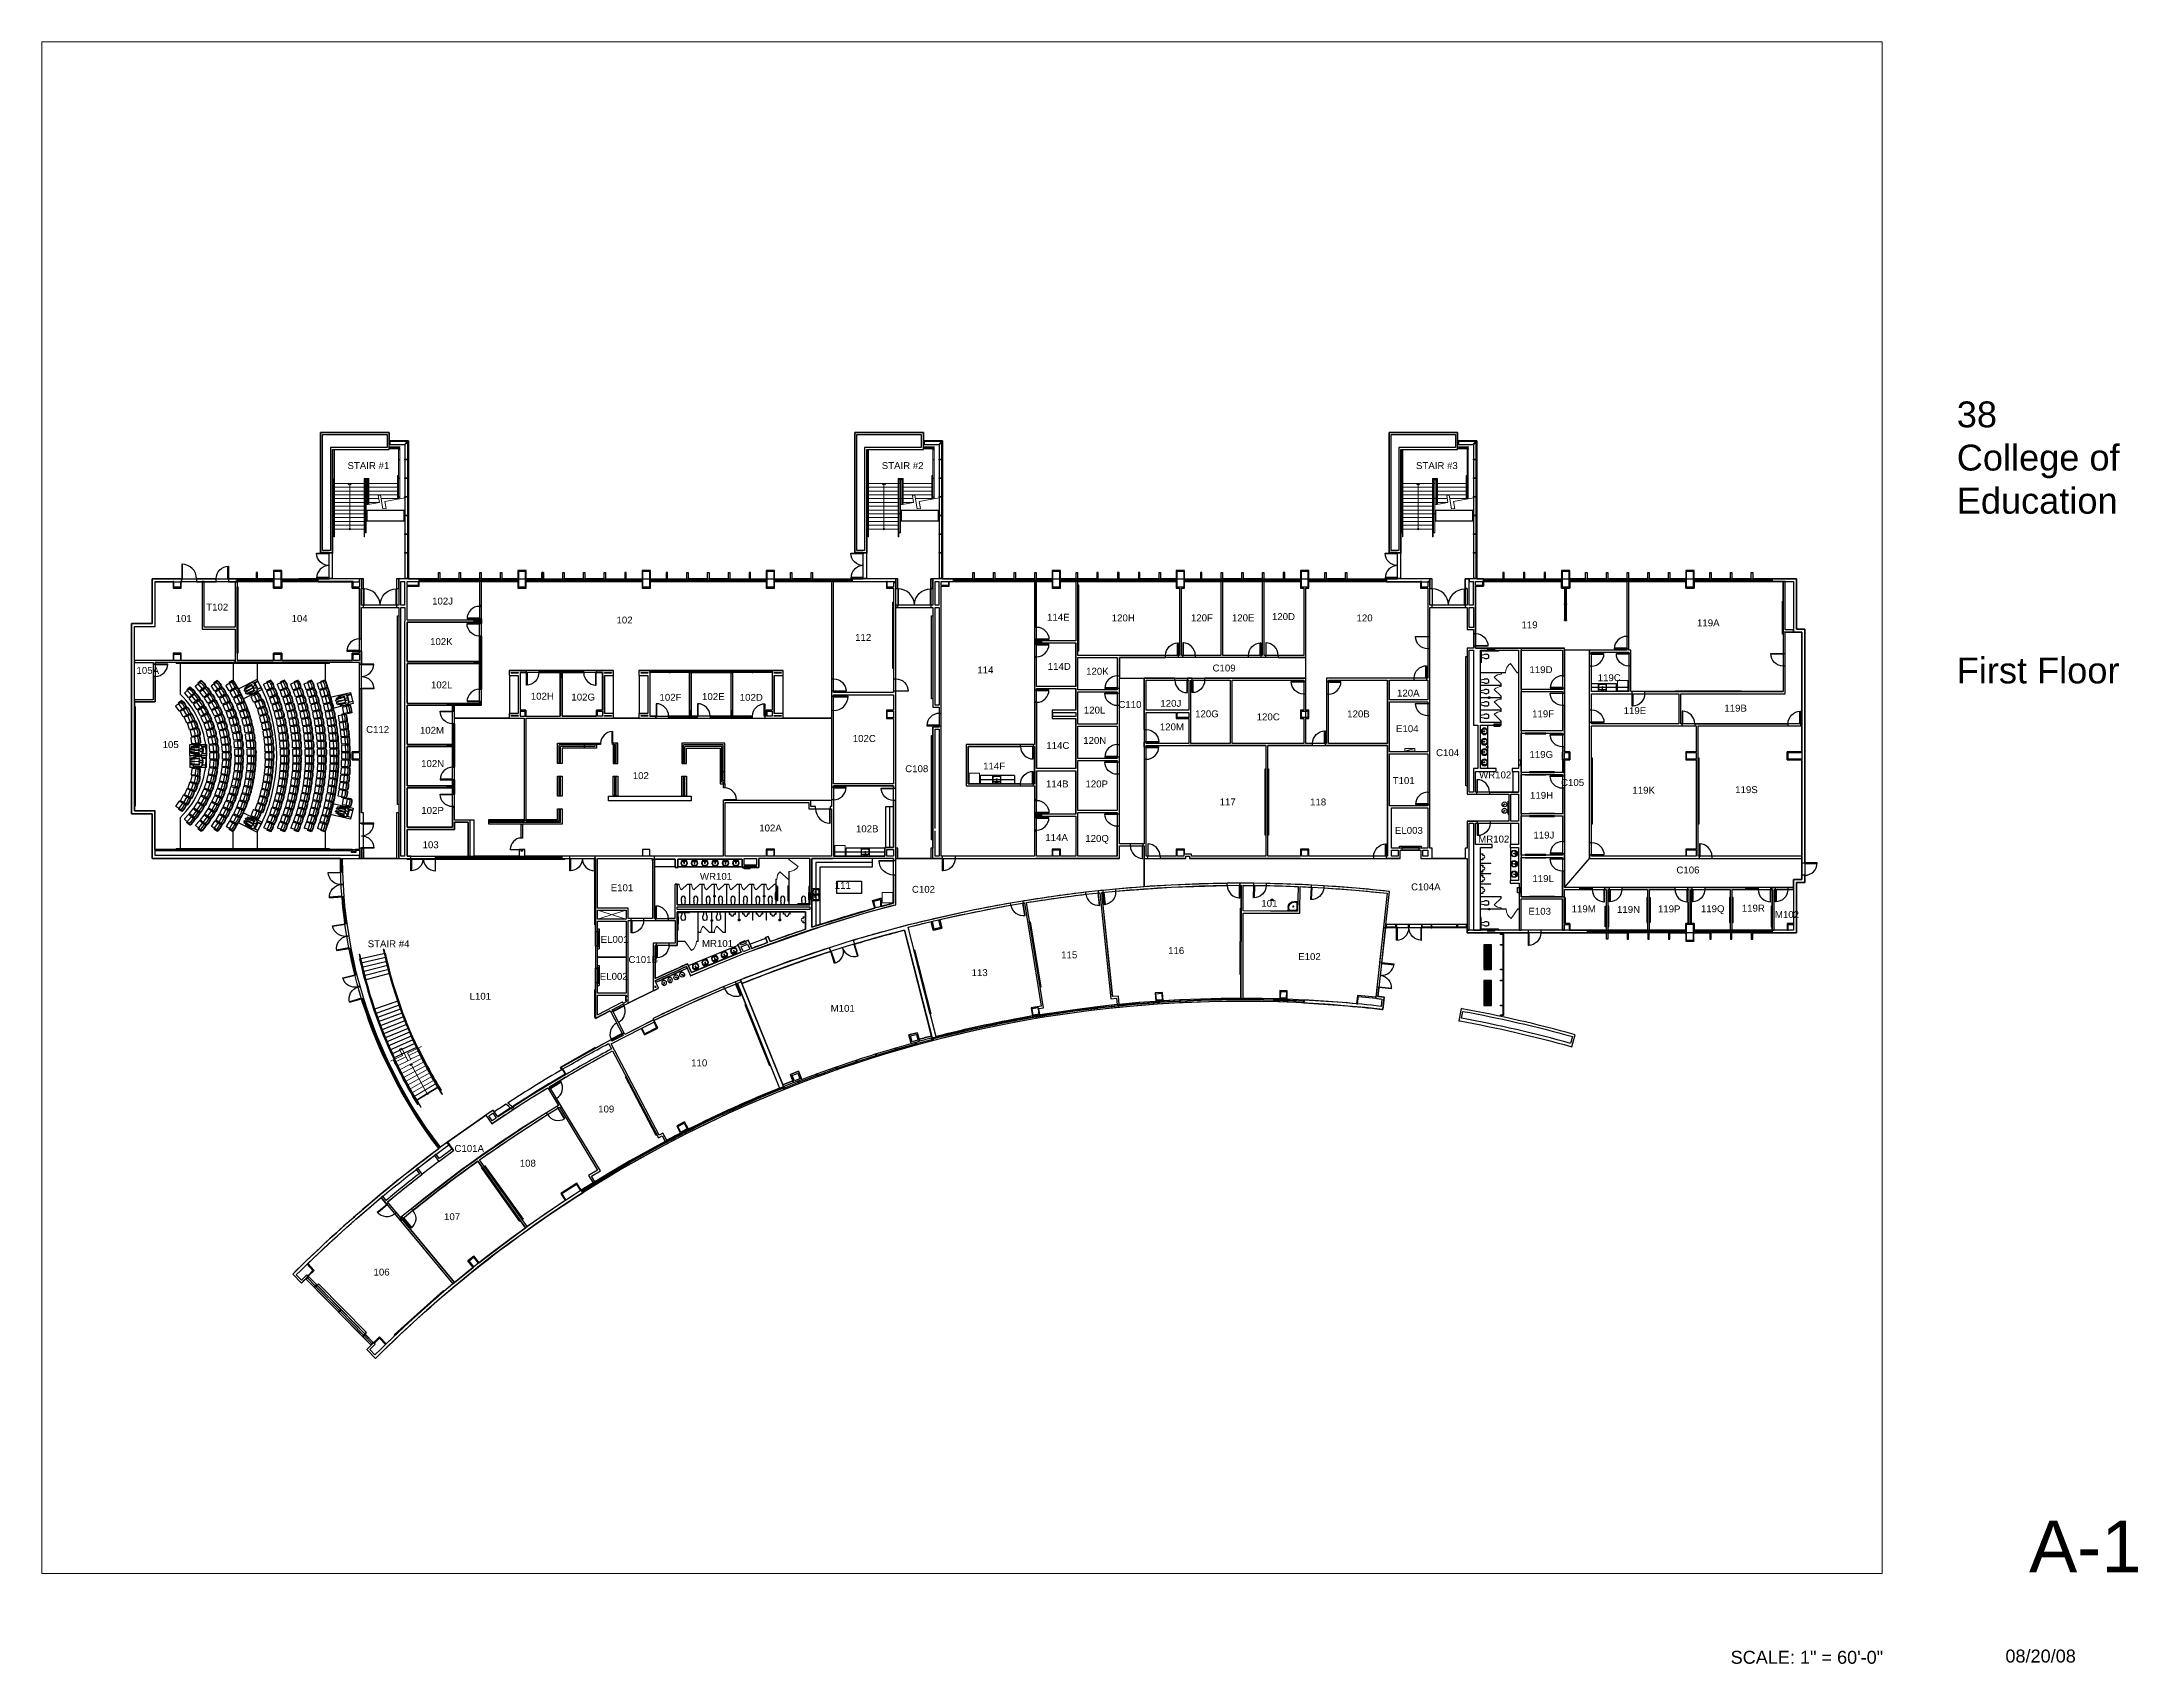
# Paper-space layout '8.5x11' of a CAD drawing. Header units: inches. Extents: x 0.1 to 10.2, y 0.1 to 7.9.
# The model-space entities are those that its viewports show. They can reach past a viewport. Long polylines and large blocks are cut down to what shows.
import ezdxf

# ---------------------------------------------------------------- set-up
doc = ezdxf.new("R2010")
doc.units = ezdxf.units.IN
doc.header["$LTSCALE"] = 96
doc.header["$MEASUREMENT"] = 0
doc.header["$PDMODE"] = 1
doc.header["$PDSIZE"] = -2
doc.linetypes.add('HIDDEN2', pattern=[0.1875, 0.125, -0.0625])
for name, color, linetype, lineweight in [('A-Anno-Note', 3, 'Continuous', 25), ('A-ELEV-1', 1, 'Continuous', 5), ('A-EQPM', 2, 'HIDDEN2', 13), ('A-EQPM-FIXD', 2, 'Continuous', 13), ('A-FIXD-SEAT', 2, 'Continuous', 25), ('A-FLOR', 4, 'Continuous', 35), ('A-FLOR-CASE', 3, 'Continuous', 25), ('A-FLOR-CASE-ABV', 2, 'HIDDEN2', 25), ('A-FLOR-CASE-FILL', 254, 'Continuous', 25), ('A-FLOR-FIXT', 3, 'Continuous', 25), ('A-FLOR-HRAL', 1, 'Continuous', 5), ('A-FLOR-PFIX', 3, 'Continuous', 25), ('A-FLOR-STRS', 4, 'Continuous', 13), ('A-FLOR-STRS-ARRW', 1, 'Continuous', 5), ('A-FLOR-TPTN', 4, 'Continuous', 18), ('A-WALL-INTR', 4, 'Continuous', 35)]:
    doc.layers.add(name, color=color, linetype=linetype, lineweight=lineweight)
for name, color, linetype in [('A-DOOR', 4, 'Continuous'), ('A-FLOR-ADA', 1, 'Continuous'), ('A-FLOR-EVTR', 3, 'Continuous'), ('A-FLOR-EVTR-2', 2, 'Continuous'), ('A-FLOR-FD', 1, 'Continuous'), ('A-FLOR-STRS-OVHD', 2, 'HIDDEN2'), ('A-GLAZ', 3, 'Continuous'), ('A-WALL', 5, 'Continuous'), ('A-WALL-JAMB', 6, 'Continuous'), ('POLYGONS', 1, 'Continuous')]:
    doc.layers.add(name, color=color, linetype=linetype)
doc.styles.add('ATT', font='txt')
doc.styles.get("Standard").update_dxf_attribs({"font": 'arial.ttf'})

psp = doc.layouts.new('8.5x11')

# ---------------------------------------------------------------- texts
at = {"layer": 'A-Anno-Note', "color": 3, "attachment_point": 1}
for s, insert, char_height, width in [('38\\PCollege of Education ', (9.307, 6.201), 0.125, 1.26814), ('First Floor', (9.307, 4.965), 0.125, 1.59876), ('SCALE: 1" = 60\'-0"', (8.215, 0.17), 0.0625, 0.76774), ('{\\fArial|b0|i0|c0|p34;08/20/08}', (9.542, 0.176), 0.0625, 0.34646)]:
    psp.add_mtext(s, dxfattribs=dict(at, insert=insert, char_height=char_height, width=width))
at = {"layer": 'A-Anno-Note', "insert": (9.656, 0.799), "char_height": 0.25, "width": 0.52302, "attachment_point": 1}
psp.add_mtext('{\\fArial|b0|i0|c0|p34;A-1}', dxfattribs=at)

msp = doc.modelspace()

# ---------------------------------------------------------------- texts
at = {"layer": 'A-Anno-Note', "char_height": 20, "attachment_point": 1}
for s, insert in [('{\\fArial|b0|i0|c0|p34;STAIR #1}', (565.5, 1147.7)), ('{\\fArial|b0|i0|c0|p34;STAIR #2}', (2113.5, 1147.7)), ('{\\fArial|b0|i0|c0|p34;STAIR #3}', (3661.5, 1147.7)), ('{\\fArial|b0|i0|c0|p34;T102}', (156.3, 737.9)), ('{\\fArial|b0|i0|c0|p34;102J}', (810.8, 755.3)), ('{\\fArial|b0|i0|c0|p34;101}', (67.7, 704.9)), ('{\\fArial|b0|i0|c0|p34;104}', (403.6, 704.9)), ('{\\fArial|b0|i0|c0|p34;102}', (1345, 700.4)), ('{\\fArial|b0|i0|c0|p34;114E}', (2592.5, 708.5)), ('{\\fArial|b0|i0|c0|p34;120H}', (2779.9, 706.5)), ('{\\fArial|b0|i0|c0|p34;120F}', (3009.4, 706.7)), ('{\\fArial|b0|i0|c0|p34;120E}', (3128.1, 706.7)), ('{\\fArial|b0|i0|c0|p34;120D}', (3244.1, 710.3)), ('{\\fArial|b0|i0|c0|p34;120}', (3489.2, 706.4)), ('{\\fArial|b0|i0|c0|p34;119}', (3967.2, 686.5)), ('{\\fArial|b0|i0|c0|p34;119A}', (4475.8, 692.1)), ('{\\fArial|b0|i0|c0|p34;102K}', (804.9, 638)), ('{\\fArial|b0|i0|c0|p34;112}', (2036.5, 650.1)), ('{\\fArial|b0|i0|c0|p34;105A}', (-45.8, 554.4)), ('{\\fArial|b0|i0|c0|p34;114}', (2390.5, 555.8)), ('{\\fArial|b0|i0|c0|p34;114D}', (2594.5, 566.1)), ('{\\fArial|b0|i0|c0|p34;120K}', (2705.7, 552)), ('{\\fArial|b0|i0|c0|p34;C109}', (3072.1, 561.4)), ('{\\fArial|b0|i0|c0|p34;119D}', (3990.3, 556.6)), ('{\\fArial|b0|i0|c0|p34;102L}', (807.4, 512.4)), ('{\\fArial|b0|i0|c0|p34;120A}', (3606.5, 488.8)), ('{\\fArial|b0|i0|c0|p34;119C}', (4188, 533.3)), ('{\\fArial|b0|i0|c0|p34;102H}', (1096.7, 479.8)), ('{\\fArial|b0|i0|c0|p34;102G}', (1214.3, 477.3)), ('{\\fArial|b0|i0|c0|p34;102F}', (1469.6, 476.6)), ('{\\fArial|b0|i0|c0|p34;102E}', (1592.9, 478.7)), ('{\\fArial|b0|i0|c0|p34;102D}', (1702.1, 476.4)), ('{\\fArial|b0|i0|c0|p34;120L}', (2699.2, 439.6)), ('{\\fArial|b0|i0|c0|p34;C110}', (2799.3, 455.7)), ('{\\fArial|b0|i0|c0|p34;120J}', (2920.8, 459)), ('{\\fArial|b0|i0|c0|p34;120G}', (3021.5, 428.7)), ('{\\fArial|b0|i0|c0|p34;120B}', (3462.2, 428.4)), ('{\\fArial|b0|i0|c0|p34;119F}', (3998, 428.7)), ('{\\fArial|b0|i0|c0|p34;119E}', (4263.1, 437.9)), ('{\\fArial|b0|i0|c0|p34;119B}', (4555, 445.2)), ('{\\fArial|b0|i0|c0|p34;C112}', (619.5, 383.4)), ('{\\fArial|b0|i0|c0|p34;102M}', (775.4, 381)), ('{\\fArial|b0|i0|c0|p34;120M}', (2919.3, 390.9)), ('{\\fArial|b0|i0|c0|p34;120C}', (3199.9, 419.9)), ('{\\fArial|b0|i0|c0|p34;E104}', (3603.6, 385.6)), ('{\\fArial|b0|i0|c0|p34;105}', (29.9, 339.6)), ('{\\fArial|b0|i0|c0|p34;102C}', (2029.6, 357.3)), ('{\\fArial|b0|i0|c0|p34;114C}', (2590.4, 337)), ('{\\fArial|b0|i0|c0|p34;120N}', (2697.3, 351.6)), ('{\\fArial|b0|i0|c0|p34;C104}', (3719.6, 316.2)), ('{\\fArial|b0|i0|c0|p34;119G}', (3990.4, 311)), ('{\\fArial|b0|i0|c0|p34;102N}', (778.9, 284.7)), ('{\\fArial|b0|i0|c0|p34;102}', (1392.1, 249.7)), ('{\\fArial|b0|i0|c0|p34;C108}', (2181.6, 269.7)), ('{\\fArial|b0|i0|c0|p34;114F}', (2407.3, 277.6)), ('{\\fArial|b0|i0|c0|p34;WR102}', (3844.4, 252)), ('{\\fArial|b0|i0|c0|p34;114B}', (2589.5, 225.7)), ('{\\fArial|b0|i0|c0|p34;120P}', (2703.8, 225.7)), ('{\\fArial|b0|i0|c0|p34;T101}', (3594, 235.4)), ('{\\fArial|b0|i0|c0|p34;119H}', (3992, 192.6)), ('{\\fArial|b0|i0|c0|p34;C105}', (4081.9, 229.8)), ('{\\fArial|b0|i0|c0|p34;119K}', (4288.5, 207.4)), ('{\\fArial|b0|i0|c0|p34;119S}', (4586.4, 209.1)), ('{\\fArial|b0|i0|c0|p34;102P}', (779.4, 149)), ('117', (3092.6, 173.6)), ('{\\fArial|b0|i0|c0|p34;118}', (3354.6, 173.4)), ('{\\fArial|b0|i0|c0|p34;102A}', (1758.6, 98)), ('{\\fArial|b0|i0|c0|p34;102B}', (2038.8, 95.7)), ('{\\fArial|b0|i0|c0|p34;114A}', (2587.6, 70.4)), ('{\\fArial|b0|i0|c0|p34;120Q}', (2703.3, 67.8)), ('{\\fArial|b0|i0|c0|p34;EL003}', (3600.5, 91.1)), ('{\\fArial|b0|i0|c0|p34;MR102}', (3841.8, 66)), ('{\\fArial|b0|i0|c0|p34;119J}', (4001.9, 77.5)), ('{\\fArial|b0|i0|c0|p34;103}', (783.1, 49.5)), ('{\\fArial|b0|i0|c0|p34;WR101}', (1586.8, -42.1)), ('{\\fArial|b0|i0|c0|p34;119L}', (3998.8, -48.4)), ('{\\fArial|b0|i0|c0|p34;C106}', (4416.1, -23.6)), ('{\\fArial|b0|i0|c0|p34;E101}', (1328.3, -75.1)), ('{\\fArial|b0|i0|c0|p34;111}', (1977.3, -68.4)), ('{\\fArial|b0|i0|c0|p34;C102}', (2201, -79.6)), ('{\\fArial|b0|i0|c0|p34;101}', (3213.4, -120.3)), ('{\\fArial|b0|i0|c0|p34;C104A}', (3647.2, -72.5)), ('{\\fArial|b0|i0|c0|p34;E103}', (3987.3, -143.2)), ('{\\fArial|b0|i0|c0|p34;119M}', (4112.6, -136.2)), ('{\\fArial|b0|i0|c0|p34;119N}', (4244, -137.9)), ('{\\fArial|b0|i0|c0|p34;119P}', (4362.5, -136.3)), ('{\\fArial|b0|i0|c0|p34;119Q}', (4487, -135.8)), ('{\\fArial|b0|i0|c0|p34;119R}', (4605.5, -134.1)), ('{\\fArial|b0|i0|c0|p34;M102}', (4701.4, -152.6)), ('{\\fArial|b0|i0|c0|p34;STAIR #4}', (624.1, -237.3)), ('{\\fArial|b0|i0|c0|p34;EL001}', (1299.2, -224.6)), ('{\\fArial|b0|i0|c0|p34;MR101}', (1592.6, -236.5)), ('{\\fArial|b0|i0|c0|p34;C101B}', (1379.7, -282.9)), ('{\\fArial|b0|i0|c0|p34;115}', (2633.4, -269.4)), ('{\\fArial|b0|i0|c0|p34;116}', (2943.3, -257.1)), ('{\\fArial|b0|i0|c0|p34;E102}', (3320.2, -274.3)), ('{\\fArial|b0|i0|c0|p34;EL002}', (1296.6, -331.6)), ('{\\fArial|b0|i0|c0|p34;113}', (2373.8, -320.9)), ('{\\fArial|b0|i0|c0|p34;L101}', (919.4, -389.4)), ('{\\fArial|b0|i0|c0|p34;M101}', (1965.5, -424.3)), ('{\\fArial|b0|i0|c0|p34;110}', (1561.3, -582.2)), ('{\\fArial|b0|i0|c0|p34;109}', (1291.9, -715.9)), ('{\\fArial|b0|i0|c0|p34;C101A}', (875.6, -830.1)), ('{\\fArial|b0|i0|c0|p34;108}', (1064.7, -872.9)), ('{\\fArial|b0|i0|c0|p34;107}', (845.3, -1027.8)), ('{\\fArial|b0|i0|c0|p34;106}', (641, -1188.1))]:
    msp.add_mtext(s, dxfattribs=dict(at, insert=insert))

# ---------------------------------------------------------------- blocks, each defined once
blk = doc.blocks.new('GBP01')
for p, q in [((-55.5, -1), (-55.5, -1.5)), ((-53.3, -1), (-55.5, -1)), ((-53.5, -3.5), (-5.5, -3.5)), ((-53.3, -1.125), (-53.3, -1)), ((-5.5, -1.5), (-52.925, -1.5)), ((-3.5, -5.5), (-3.5, -35.5)), ((-1.5, -35.125), (-1.5, -5.5)), ((-1.5, -37.5), (-1, -37.5)), ((-1, -35.5), (-1.125, -35.5)), ((-1, -37.5), (-1, -35.5))]:
    blk.add_line(p, q)
for centre, radius, start, end in [((-53.5, -1.5), 2, 180.0000083, 270.0000056), ((-52.925, -1.125), 0.375, 180.0000083, 270.0000056), ((-5.5, -5.5), 4, 0.0000056, 90.0000028), ((-5.5, -5.5), 2, 0.0000056, 90.0000028), ((-1.5, -35.5), 2, 180.0000083, 270.0000056), ((-1.125, -35.125), 0.375, 180.0000083, 270.0000056)]:
    blk.add_arc(centre, radius, start, end)
blk.add_point((0, 0))
blk = doc.blocks.new('urnp01')
for p, q in [((-9, -7.5), (-9, 0)), ((-9, 0), (9, 0)), ((9, 0), (9, -7.5)), ((-7, -7.5), (-9, -7.5)), ((-5, -6), (-7, -7.5)), ((-3.7, -10.6), (-5, -6)), ((5, -6), (3.7, -10.6)), ((7, -7.5), (5, -6)), ((9, -7.5), (7, -7.5))]:
    blk.add_line(p, q)
blk.add_arc((0, -9), 4.03, 203.68783, 336.31411)
blk.add_point((0, 0))
blk = doc.blocks.new('T100')
for p, q in [((-1, -12.2), (-1, 0)), ((1, 0), (-1, 0)), ((1, -12.2), (1, 0)), ((1.7, -6.5), (1.7, 10.6)), ((19.4, 11.5), (2.6, 11.5)), ((20.3, -6.5), (20.3, 10.6)), ((23, 0), (21, 0)), ((21, -12.2), (21, 0)), ((23, -12.2), (23, 0)), ((1, -12.2), (-1, -12.2)), ((1, -10.7), (1.1, -11)), ((1, -12.2), (1.1, -12.5)), ((21, -10.7), (20.9, -11)), ((21, -12.2), (20.9, -12.5)), ((23, -12.2), (21, -12.2))]:
    blk.add_line(p, q)
at = {"linetype": 'HIDDEN2'}
blk.add_line((20.3, 0.5), (1.7, 0.5), dxfattribs=at)
for centre, radius, start, end in [((2.6, 10.6), 0.9, 90, 180), ((19.4, 10.6), 0.9, 0, 90), ((1.9, -10.4), 1.02, 214.04278, 260.18328), ((1.9, -11.9), 1.02, 214.04278, 260.18328), ((11, 27.7), 35.4, 254.84498, 285.15229), ((11, 27.7), 40.2, 256.67995, 283.32003), ((11, 26.2), 40.2, 256.67995, 283.32003), ((20.1, -10.4), 1.02, 279.81672, 325.95722), ((20.1, -11.9), 1.02, 279.81672, 325.95722)]:
    blk.add_arc(centre, radius, start, end)
for points in [[(1.7, -6.1), (0.9, -6.8), (0.9, -8.5)], [(20.3, -6.1), (21.1, -6.8), (21.1, -8.4)]]:
    blk.add_open_spline(points, degree=2)
for p in [(0, 0), (22, 0), (11, -14)]:
    blk.add_point(p)
blk = doc.blocks.new('02ZMAN17')
for p, q in [((27.7, 0.9, 4.8), (27.7, -0.9, 4.8)), ((35, 6.4, 4.8), (35, 9.5, 4.8)), ((35, -9.8, 4.8), (35, -6.4, 4.8))]:
    blk.add_line(p, q)
for points, elevation in [([(7.3, 9.5), (-3.3, 9.5), (-3.3, 10.5), (7.9, 10.5)], 9.9), ([(10.6, -12.9), (9.2, -8.3), (8.6, -7.4), (7.3, -4), (7.2, 3.1), (8.6, 7.4), (9.3, 8.3), (10.6, 12.9)], 7.6), ([(27.7, 10.1), (27.7, 9.5), (16.7, 9.5)], 9.9), ([(17, 10.5), (19.1, 10.5)], 9.9), ([(18, 0.3), (17.5, 7.7)], 7.6), ([(27.7, 7.1), (27.7, 9.5), (41, 9.5), (41, 6)], 4.8), ([(7.5, -9.8), (-3.3, -9.8), (-3.3, -10.8), (8.2, -10.8)], 9.9), ([(27.8, -10.1), (27.8, -9.8), (16.5, -9.8)], 9.9), ([(17.5, -7.7), (18, -0.3)], 7.6), ([(27.8, -7.1), (27.8, -9.8), (41, -9.8), (41, -6)], 4.8)]:
    blk.add_lwpolyline(points, dxfattribs=dict(elevation=elevation))
for points, elevation in [([(42.3, -6), (43.6, -5), (44.1, -4), (43.6, -3), (42.3, -2), (37.8, -2), (32.2, -1), (30, -1), (18, -0.3), (18, 0), (18, 0.3), (30, 1), (32.2, 1), (37.8, 2), (42.3, 2), (43.6, 3), (44.1, 4), (43.6, 5), (42.3, 6), (37.8, 6), (32.2, 7), (30, 7), (17.5, 7.7), (17.5, 8.2), (16.2, 10.3), (17, 10.5), (19.1, 10.5), (28.8, 10), (30.7, 10), (32.7, 8), (32.1, 10), (35.8, 10), (34.7, 12), (30.8, 13), (28.8, 13), (19.1, 14.5), (17, 14.5), (11.5, 13.3), (10.6, 12.9), (8, 10.5), (6.5, 8.2), (6, 0), (6.5, -8.2), (8, -10.5), (10.6, -12.9), (11.5, -13.3), (17, -14.5), (19.1, -14.5), (28.8, -13), (30.8, -13), (34.7, -12), (35.8, -10), (32.1, -10), (32.7, -8), (30.7, -10), (28.8, -10), (19.1, -10.5), (17, -10.5), (16.2, -10.3), (17.5, -8.2), (17.5, -7.7), (30, -7), (32.2, -7), (37.8, -6)], 7.6), ([(15.7, -1), (14.8, -2.8), (13.5, -3.7), (12, -4), (10.5, -3.7), (9.2, -2.8), (8.3, -1.5), (8, 0), (8.3, 1.5), (9.2, 2.8), (10.4, 3.7), (12, 4), (13.5, 3.7), (14.8, 2.8), (15.6, 1), (16, 0)], 53.5)]:
    blk.add_lwpolyline(points, close=True, dxfattribs=dict(elevation=elevation))
blk = doc.blocks.new('15PSNK03')
at = {"color": 0, "linetype": 'ByBlock'}
for p, q in [((0, 10.75), (0, -10.25)), ((20.5, 12.25), (1.5, 12.25)), ((2, -1.25), (2, 1.75)), ((9, 0.75), (3, 1.75)), ((4, 1.5), (4, 7.75)), ((7, 10.75), (17.5, 10.75)), ((9, -0.25), (9, 0.75)), ((20.5, 7.75), (20.5, -7.25)), ((22, -10.25), (22, 10.75)), ((1.5, -11.75), (20.5, -11.75)), ((3, -1.25), (9, -0.25)), ((4, -7.25), (4, -1)), ((17.5, -10.25), (7, -10.25))]:
    blk.add_line(p, q, dxfattribs=at)
for centre, radius in [((2.5, 2.75), 1), ((12, 0.25), 1.5), ((2.5, -2.25), 1)]:
    blk.add_circle(centre, radius, dxfattribs=at)
for centre, radius, start, end in [((1.5, 10.75), 1.5, 90, 180), ((7, 7.75), 3, 90, 180), ((17.5, 7.75), 3, 0, 90), ((20.5, 10.75), 1.5, 0, 90), ((1.5, -10.25), 1.5, 180, 270), ((7, -7.25), 3, 180, 270), ((17.5, -7.25), 3, 270, 0), ((20.5, -10.25), 1.5, 270, 0)]:
    blk.add_arc(centre, radius, start, end, dxfattribs=at)
at = {"color": 0, "linetype": 'ByBlock', "style": 'ATT'}
for tag, p, flags in [('ROOM_NUMBER', (0, -31), 1), ('ITEM', (0, -22), 3)]:
    blk.add_attdef(tag, p, '', height=6, dxfattribs=dict(at, flags=flags))
blk = doc.blocks.new('WCP02')
for p, q in [((3, -2.7), (3, 2.7)), ((3.8, 3.7), (16, 6)), ((16, -6), (3.8, -3.7))]:
    blk.add_line(p, q)
for centre, radius, start, end in [((4, 2.7), 1, 100.8851, 180), ((22, -11.4), 18.4, 70.94899, 109.051), ((25.5, 0), 6.5, 292.61842, 67.38013), ((4, -2.7), 1, 180, 259.1149), ((22, 11.4), 18.4, 250.94899, 289.05101)]:
    blk.add_arc(centre, radius, start, end)
blk.add_point((0, 0))
blk = doc.blocks.new('15PLAV05')
at = {"color": 0, "linetype": 'ByBlock'}
for p, q in [((2.5, -1.5), (2.5, 1.5)), ((7.5, 0.5), (3.5, 1.5)), ((4.5, 1.25), (4.5, 3.741657)), ((7.5, -0.5), (7.5, 0.5)), ((3.5, -1.5), (7.5, -0.5)), ((4.5, -3.741657), (4.5, -1.25))]:
    blk.add_line(p, q, dxfattribs=at)
for centre, radius in [((9.5, 0), 9.5), ((3, 2.5), 1), ((10, 0), 1), ((3, -2.5), 1)]:
    blk.add_circle(centre, radius, dxfattribs=at)
for centre, radius, start, end in [((7.5, 3.741657), 3, 123.748989, 180), ((10, 0), 7.5, 236.251011, 123.748989), ((7.5, -3.741657), 3, 180, 236.251011)]:
    blk.add_arc(centre, radius, start, end, dxfattribs=at)
at = {"color": 0, "linetype": 'ByBlock', "style": 'ATT'}
for tag, p, flags in [('ROOM_NUMBER', (0, -27), 1), ('ITEM', (0, -18), 3)]:
    blk.add_attdef(tag, p, '', height=6, dxfattribs=dict(at, flags=flags))
blk = doc.blocks.new('15PSNK10')
at = {"color": 0, "linetype": 'ByBlock'}
for p, q in [((0, 15), (0, -15)), ((20.5, 16.5), (1.5, 16.5)), ((2.4, -0.1), (2.8, 0.6)), ((4, 4), (4, 12)), ((10.2, -3.6), (4.3, 0.9)), ((7, 15), (17.5, 15)), ((17.5, 1), (7, 1)), ((20.5, 12), (20.5, 4)), ((22, -15), (22, 15)), ((1.5, -16.5), (20.5, -16.5)), ((2.9, -1.5), (9.7, -4.4)), ((4, -12), (4, -4)), ((7, -1), (17.5, -1)), ((17.5, -15), (7, -15)), ((9.7, -4.4), (10.2, -3.6)), ((20.5, -4), (20.5, -12))]:
    blk.add_line(p, q, dxfattribs=at)
for centre, radius in [((2.5, 3), 1), ((10, 7.8), 1.25), ((2.5, -3), 1), ((10, -7.8), 1.25)]:
    blk.add_circle(centre, radius, dxfattribs=at)
for centre, radius, start, end in [((1.5, 15), 1.5, 90, 180), ((3.6, 0.1), 1, 50.53768, 150), ((7, 12), 3, 90, 180), ((7, 4), 3, 180, 270), ((17.5, 12), 3, 0, 90), ((17.5, 4), 3, 270, 0), ((20.5, 15), 1.5, 0, 90), ((1.5, -15), 1.5, 180, 270), ((3.2, -0.6), 1, 150, 249.46232), ((7, -4), 3, 146.60703, 180), ((7, -12), 3, 180, 270), ((17.5, -4), 3, 0, 90), ((17.5, -12), 3, 270, 0), ((20.5, -15), 1.5, 270, 0)]:
    blk.add_arc(centre, radius, start, end, dxfattribs=at)
at = {"color": 0, "linetype": 'ByBlock', "style": 'ATT'}
for tag, p, flags in [('ITEM', (0, -26), 3), ('ROOM_NUMBER', (0, -35), 1)]:
    blk.add_attdef(tag, p, '', height=6, dxfattribs=dict(at, flags=flags))
blk = doc.blocks.new('JANP01')
for p, q in [((-28, -10), (-28, 0)), ((-26, -6), (-26, -10)), ((-6, -2), (-22, -2)), ((-6, -26), (-10, -26)), ((-10, -28), (0, -28)), ((-2, -22), (-2, -6))]:
    blk.add_line(p, q)
blk.add_circle((-13, -13), 1.5)
for centre, radius, start, end in [((-10, -10), 18, 179.99987, 269.99981), ((-22, -6), 4, 90.00043, 179.99802), ((-10, -10), 16, 179.99987, 269.99981), ((-6, -6), 4, 0.00175, 89.99777), ((-6, -22), 4, 269.99658, 359.99928)]:
    blk.add_arc(centre, radius, start, end)
blk = doc.blocks.new('$ELKAYEDFPBM117C')
at = {"layer": 'A-FLOR-FIXT'}
for p, q in [((-19.2, -1), (-19.2, 0)), ((19.2, -1), (19.2, 0)), ((19.2, -1), (-19.2, -1)), ((-11.9, -5.5), (-11.9, -1)), ((-7, -16.7), (-7, -15.3)), ((-6.9, -5.5), (-6.9, -1)), ((-5.7, -15.2), (-6.7, -15.1)), ((-5.7, -16.8), (-6.7, -16.9)), ((6.9, -5.5), (6.9, -1)), ((11.7, -16.7), (11.7, -15.3)), ((11.9, -5.5), (11.9, -1)), ((13.1, -15.2), (12, -15.1)), ((13.1, -16.8), (12, -16.9))]:
    blk.add_line(p, q, dxfattribs=at)
for centre, radius in [((-9.4, -12), 7), ((-9.4, -12), 1.25), ((9.4, -12), 7), ((9.4, -12), 1.25)]:
    blk.add_circle(centre, radius, dxfattribs=at)
for centre, radius, start, end in [((-6.8, -15.3), 0.25, 81.31851, 180), ((-6.8, -16.7), 0.25, 180, 278.68191), ((-5.7, -16), 0.75, 269.99697, 90), ((12, -15.3), 0.25, 81.31851, 180), ((12, -16.7), 0.25, 180, 278.68191), ((13.1, -16), 0.75, 269.99697, 90)]:
    blk.add_arc(centre, radius, start, end, dxfattribs=at)
blk = doc.blocks.new('GBP42')
for p, q in [((-19.75, 0), (-22.25, 0)), ((-22.25, 0), (-22.25, -0.25)), ((-19.75, 0), (-19.75, -0.25)), ((22.25, 0), (19.75, 0)), ((19.75, 0), (19.75, -0.25)), ((22.25, 0), (22.25, -0.25)), ((-22.25, -0.25), (-19.75, -0.25)), ((-21.75, -1.5), (-21.75, -0.25)), ((-20.25, -0.75), (-20.25, -0.25)), ((-20.25, -3), (20.25, -3)), ((-19.5, -1.5), (19.5, -1.5)), ((19.75, -0.25), (22.25, -0.25)), ((20.25, -0.75), (20.25, -0.25)), ((21.75, -1.5), (21.75, -0.25))]:
    blk.add_line(p, q)
for centre, radius, start, end in [((-20.25, -1.5), 1.5, 180, 270), ((-19.5, -0.75), 0.75, 180, 270), ((19.5, -0.75), 0.75, 270, 360), ((20.25, -1.5), 1.5, 270, 360)]:
    blk.add_arc(centre, radius, start, end)
blk = doc.blocks.new('bench 6ft')
at = {"layer": 'A-FLOR-CASE'}
blk.add_hatch(color=254, dxfattribs=at).paths.add_polyline_path([(0, -72), (22, -72), (22, 0), (0, 0)])
for p, q in [((7, -3), (7, -69)), ((11, -3), (11, -69)), ((15, -3), (15, -69))]:
    blk.add_line(p, q, dxfattribs=at)
for points in [[(0, -72), (22, -72), (22, 0), (0, 0)], [(3, -69), (19, -69), (19, -3), (3, -3)]]:
    blk.add_lwpolyline(points, close=True, dxfattribs=at)
at = {"layer": 'A-FLOR-CASE', "color": 4}
for points in [[(9, -11.5), (13, -11.5), (13, -15.5), (9, -15.5)], [(9, -56.5), (13, -56.5), (13, -60.5), (9, -60.5)]]:
    blk.add_lwpolyline(points, close=True, dxfattribs=at)
blk = doc.blocks.new('*U217')
at = {"color": 0, "linetype": 'ByBlock'}
for points in [[(-0.5, 0), (0.5, 0, -0.4142136), (1, -0.5), (1, -7.5, -0.4142136), (0.5, -8), (-0.5, -8, -0.4142136), (-1, -7.5), (-1, -0.5, -0.4142136)], [(-0.5, -0.25), (0.5, -0.25, -0.4142136), (0.75, -0.5), (0.75, -7.5, -0.4142136), (0.5, -7.75), (-0.5, -7.75, -0.4142136), (-0.75, -7.5), (-0.75, -0.5, -0.4142136)]]:
    blk.add_lwpolyline(points, format="xyb", close=True, dxfattribs=at)
blk = doc.blocks.new('el-65')
for p, q in [((-0.149, 0.081), (0.149, 0.081)), ((-0.149, 0.081), (-0.149, 0)), ((0.149, 0.081), (-0.149, 0)), ((0.149, 0), (-0.149, 0)), ((0.149, 0.081), (0.149, 0))]:
    blk.add_line(p, q)
blk = doc.blocks.new('*U490')
at = {"linetype": 'ByBlock', "lineweight": -2}
for p, q in [((0, 0), (0, -6)), ((135.5, 0), (0, 0)), ((0, -6), (90.5, -6)), ((96.5, -6), (135.5, -6))]:
    blk.add_line(p, q, dxfattribs=at)
at = {"lineweight": -2}
for p, q in [((0, 0), (0, -6)), ((135.5, 0), (0, 0)), ((0, -6), (90.5, -6)), ((96.5, -6), (135.5, -6))]:
    blk.add_line(p, q, dxfattribs=at)
blk = doc.blocks.new('*U491')
at = {"linetype": 'ByBlock', "lineweight": -2}
for p, q in [((0, 0), (0, -8.5)), ((62.5, 0), (0, 0)), ((0, -8.5), (71, -8.5))]:
    blk.add_line(p, q, dxfattribs=at)
at = {"lineweight": -2}
for p, q in [((0, 0), (0, -8.5)), ((62.5, 0), (0, 0)), ((0, -8.5), (71, -8.5))]:
    blk.add_line(p, q, dxfattribs=at)
blk = doc.blocks.new('*U492')
at = {"linetype": 'ByBlock', "lineweight": -2}
for p, q in [((146, 0), (0, 0)), ((8.5, -8.5), (154.5, -8.5))]:
    blk.add_line(p, q, dxfattribs=at)
at = {"lineweight": -2}
for p, q in [((146, 0), (0, 0)), ((8.5, -8.5), (154.5, -8.5))]:
    blk.add_line(p, q, dxfattribs=at)
blk = doc.blocks.new('*U493')
at = {"linetype": 'ByBlock', "lineweight": -2}
for p, q in [((146, 0), (0, 0)), ((-8.5, -8.5), (137.5, -8.5))]:
    blk.add_line(p, q, dxfattribs=at)
at = {"lineweight": -2}
for p, q in [((146, 0), (0, 0)), ((-8.5, -8.5), (137.5, -8.5))]:
    blk.add_line(p, q, dxfattribs=at)
blk = doc.blocks.new('*U494')
at = {"linetype": 'ByBlock', "lineweight": -2}
for p, q in [((668.5, 0), (-8.5, 0)), ((0, -8.5), (668.5, -8.5)), ((668.5, -8.5), (668.5, 0)), ((704.5, 0), (704.5, -8.5)), ((725.5, 0), (704.5, 0)), ((704.5, -8.5), (717, -8.5))]:
    blk.add_line(p, q, dxfattribs=at)
at = {"lineweight": -2}
for p, q in [((668.5, 0), (-8.5, 0)), ((0, -8.5), (668.5, -8.5)), ((668.5, -8.5), (668.5, 0)), ((704.5, 0), (704.5, -8.5)), ((725.5, 0), (704.5, 0)), ((704.5, -8.5), (717, -8.5))]:
    blk.add_line(p, q, dxfattribs=at)
blk = doc.blocks.new('*U495')
at = {"linetype": 'ByBlock', "lineweight": -2}
for p, q in [((44, 0), (0, 0)), ((44, -6), (44, 0)), ((116, 0), (130, 0)), ((130, -6), (130, 0)), ((663.5, 0), (647, 0)), ((663.5, -6), (663.5, 0)), ((0, -6), (44, -6)), ((116, 0), (116, -6)), ((116, -6), (120, -6)), ((126, -6), (130, -6)), ((166, 0), (320, 0)), ((166, 0), (166, -6)), ((166, -6), (240, -6)), ((246, -6), (320, -6)), ((320, -6), (320, 0)), ((356, 0), (370, 0)), ((356, 0), (356, -6)), ((356, -6), (360, -6)), ((366, -6), (370, -6)), ((370, -6), (370, 0)), ((406, 0), (406, -6)), ((406, 0), (525, 0)), ((406, -6), (480, -6)), ((486, -6), (525, -6)), ((525, -6), (525, 0)), ((597, 0), (597, -6)), ((597, 0), (611, 0)), ((597, -6), (601, -6)), ((607, -6), (611, -6)), ((611, -6), (611, 0)), ((647, 0), (647, -6)), ((647, -6), (663.5, -6))]:
    blk.add_line(p, q, dxfattribs=at)
at = {"lineweight": -2}
for p, q in [((44, 0), (0, 0)), ((44, -6), (44, 0)), ((116, 0), (130, 0)), ((130, -6), (130, 0)), ((663.5, 0), (647, 0)), ((663.5, -6), (663.5, 0)), ((0, -6), (44, -6)), ((116, 0), (116, -6)), ((116, -6), (120, -6)), ((126, -6), (130, -6)), ((166, 0), (320, 0)), ((166, 0), (166, -6)), ((166, -6), (240, -6)), ((246, -6), (320, -6)), ((320, -6), (320, 0)), ((356, 0), (370, 0)), ((356, 0), (356, -6)), ((356, -6), (360, -6)), ((366, -6), (370, -6)), ((370, -6), (370, 0)), ((406, 0), (406, -6)), ((406, 0), (525, 0)), ((406, -6), (480, -6)), ((486, -6), (525, -6)), ((525, -6), (525, 0)), ((597, 0), (597, -6)), ((597, 0), (611, 0)), ((597, -6), (601, -6)), ((607, -6), (611, -6)), ((611, -6), (611, 0)), ((647, 0), (647, -6)), ((647, -6), (663.5, -6))]:
    blk.add_line(p, q, dxfattribs=at)
blk = doc.blocks.new('*U496')
at = {"linetype": 'ByBlock', "lineweight": -2}
for p, q in [((0, 0), (0, -6)), ((68.5, 0), (0, 0)), ((158.5, 0), (74.5, 0)), ((158.5, -6), (158.5, 0)), ((352.5, 0), (194.5, 0)), ((352.5, -6), (352.5, 0)), ((388.5, 0), (388.5, -6)), ((609.5, 0), (388.5, 0)), ((609.5, -6), (609.5, 0)), ((645.5, 0), (645.5, -6)), ((771.5, 0), (645.5, 0)), ((0, -6), (16, -6)), ((18.5, -6), (158.5, -6)), ((194.5, 0), (194.5, -6)), ((194.5, -6), (279.5, -6)), ((285.5, -6), (342.5, -6)), ((348.5, -6), (352.5, -6)), ((388.5, -6), (492.5, -6)), ((498.5, -6), (609.5, -6)), ((645.5, -6), (649.5, -6)), ((655.5, -6), (771.5, -6)), ((777.5, -6), (795.5, -6))]:
    blk.add_line(p, q, dxfattribs=at)
at = {"lineweight": -2}
for p, q in [((0, 0), (0, -6)), ((68.5, 0), (0, 0)), ((158.5, 0), (74.5, 0)), ((158.5, -6), (158.5, 0)), ((352.5, 0), (194.5, 0)), ((352.5, -6), (352.5, 0)), ((388.5, 0), (388.5, -6)), ((609.5, 0), (388.5, 0)), ((609.5, -6), (609.5, 0)), ((645.5, 0), (645.5, -6)), ((771.5, 0), (645.5, 0)), ((0, -6), (16, -6)), ((18.5, -6), (158.5, -6)), ((194.5, 0), (194.5, -6)), ((194.5, -6), (279.5, -6)), ((285.5, -6), (342.5, -6)), ((348.5, -6), (352.5, -6)), ((388.5, -6), (492.5, -6)), ((498.5, -6), (609.5, -6)), ((645.5, -6), (649.5, -6)), ((655.5, -6), (771.5, -6)), ((777.5, -6), (795.5, -6))]:
    blk.add_line(p, q, dxfattribs=at)
blk = doc.blocks.new('*U497')
at = {"linetype": 'ByBlock', "lineweight": -2}
for p, q in [((4, 0), (-6, 0)), ((4, -6), (4, 0)), ((40, 0), (40, -6)), ((87, 0), (40, 0)), ((0, -6), (4, -6)), ((40, -6), (87, -6))]:
    blk.add_line(p, q, dxfattribs=at)
at = {"lineweight": -2}
for p, q in [((4, 0), (-6, 0)), ((4, -6), (4, 0)), ((40, 0), (40, -6)), ((87, 0), (40, 0)), ((0, -6), (4, -6)), ((40, -6), (87, -6))]:
    blk.add_line(p, q, dxfattribs=at)
blk = doc.blocks.new('*U498')
at = {"linetype": 'ByBlock', "lineweight": -2}
for p, q in [((201, 0), (6, 0)), ((0, -6), (201, -6))]:
    blk.add_line(p, q, dxfattribs=at)
at = {"lineweight": -2}
for p, q in [((201, 0), (6, 0)), ((0, -6), (201, -6))]:
    blk.add_line(p, q, dxfattribs=at)
blk = doc.blocks.new('*U499')
at = {"linetype": 'ByBlock', "lineweight": -2}
for p, q in [((219.5, 0), (6, 0)), ((219.5, -6), (219.5, 0)), ((6, -6), (219.5, -6))]:
    blk.add_line(p, q, dxfattribs=at)
at = {"lineweight": -2}
for p, q in [((219.5, 0), (6, 0)), ((219.5, -6), (219.5, 0)), ((6, -6), (219.5, -6))]:
    blk.add_line(p, q, dxfattribs=at)
blk = doc.blocks.new('*U500')
at = {"linetype": 'ByBlock', "lineweight": -2}
for p, q in [((219.5, 0), (6, 0)), ((219.5, -6), (219.5, 0)), ((6, -6), (219.5, -6))]:
    blk.add_line(p, q, dxfattribs=at)
at = {"lineweight": -2}
for p, q in [((219.5, 0), (6, 0)), ((219.5, -6), (219.5, 0)), ((6, -6), (219.5, -6))]:
    blk.add_line(p, q, dxfattribs=at)
blk = doc.blocks.new('*U501')
at = {"linetype": 'ByBlock', "lineweight": -2}
for p, q in [((201, 0), (6, 0)), ((6, -6), (201, -6))]:
    blk.add_line(p, q, dxfattribs=at)
at = {"lineweight": -2}
for p, q in [((201, 0), (6, 0)), ((6, -6), (201, -6))]:
    blk.add_line(p, q, dxfattribs=at)
blk = doc.blocks.new('*U502')
at = {"linetype": 'ByBlock', "lineweight": -2}
for p, q in [((-6, -6), (4, -6)), ((4, 0), (0, 0)), ((4, -6), (4, 0)), ((40, 0), (40, -6)), ((183, 0), (40, 0)), ((40, -6), (183, -6))]:
    blk.add_line(p, q, dxfattribs=at)
at = {"lineweight": -2}
for p, q in [((-6, -6), (4, -6)), ((4, 0), (0, 0)), ((4, -6), (4, 0)), ((40, 0), (40, -6)), ((183, 0), (40, 0)), ((40, -6), (183, -6))]:
    blk.add_line(p, q, dxfattribs=at)
blk = doc.blocks.new('*U503')
at = {"linetype": 'ByBlock', "lineweight": -2}
for p, q in [((327, 0), (6, 0)), ((6, -6), (327, -6))]:
    blk.add_line(p, q, dxfattribs=at)
at = {"lineweight": -2}
for p, q in [((327, 0), (6, 0)), ((6, -6), (327, -6))]:
    blk.add_line(p, q, dxfattribs=at)
blk = doc.blocks.new('*U504')
at = {"linetype": 'ByBlock', "lineweight": -2}
for p, q in [((36, 0), (0, 0)), ((287, 0), (42, 0)), ((287, -6), (287, 0)), ((323, 0), (323, -6)), ((323, 0), (337, 0)), ((337, -6), (337, 0)), ((373, 0), (373, -6)), ((373, 0), (522, 0)), ((6, -6), (287, -6)), ((323, -6), (327, -6)), ((333, -6), (337, -6)), ((373, -6), (423, -6)), ((429, -6), (516, -6))]:
    blk.add_line(p, q, dxfattribs=at)
at = {"lineweight": -2}
for p, q in [((36, 0), (0, 0)), ((287, 0), (42, 0)), ((287, -6), (287, 0)), ((323, 0), (323, -6)), ((323, 0), (337, 0)), ((337, -6), (337, 0)), ((373, 0), (373, -6)), ((373, 0), (522, 0)), ((6, -6), (287, -6)), ((323, -6), (327, -6)), ((333, -6), (337, -6)), ((373, -6), (423, -6)), ((429, -6), (516, -6))]:
    blk.add_line(p, q, dxfattribs=at)
blk = doc.blocks.new('*U505')
at = {"linetype": 'ByBlock', "lineweight": -2}
for p, q in [((6, 0), (93, 0)), ((93, -6), (93, 0)), ((129, 0), (129, -6)), ((133, 0), (129, 0)), ((243.5, 0), (139, 0)), ((243.5, -6), (243.5, 0)), ((279.5, 0), (279.5, -6)), ((283.5, 0), (279.5, 0)), ((293.5, 0), (289.5, 0)), ((293.5, -6), (293.5, 0)), ((329.5, 0), (329.5, -6)), ((383, 0), (329.5, 0)), ((442.5, 0), (389, 0)), ((442.5, -6), (442.5, 0)), ((478.5, 0), (478.5, -6)), ((482.5, 0), (478.5, 0)), ((492.5, 0), (488.5, 0)), ((492.5, -6), (492.5, 0)), ((528.5, 0), (528.5, -6)), ((582, 0), (528.5, 0)), ((0, -6), (36, -6)), ((42, -6), (93, -6)), ((129, -6), (243.5, -6)), ((279.5, -6), (293.5, -6)), ((329.5, -6), (442.5, -6)), ((478.5, -6), (492.5, -6)), ((528.5, -6), (582, -6))]:
    blk.add_line(p, q, dxfattribs=at)
at = {"lineweight": -2}
for p, q in [((6, 0), (93, 0)), ((93, -6), (93, 0)), ((129, 0), (129, -6)), ((133, 0), (129, 0)), ((243.5, 0), (139, 0)), ((243.5, -6), (243.5, 0)), ((279.5, 0), (279.5, -6)), ((283.5, 0), (279.5, 0)), ((293.5, 0), (289.5, 0)), ((293.5, -6), (293.5, 0)), ((329.5, 0), (329.5, -6)), ((383, 0), (329.5, 0)), ((442.5, 0), (389, 0)), ((442.5, -6), (442.5, 0)), ((478.5, 0), (478.5, -6)), ((482.5, 0), (478.5, 0)), ((492.5, 0), (488.5, 0)), ((492.5, -6), (492.5, 0)), ((528.5, 0), (528.5, -6)), ((582, 0), (528.5, 0)), ((0, -6), (36, -6)), ((42, -6), (93, -6)), ((129, -6), (243.5, -6)), ((279.5, -6), (293.5, -6)), ((329.5, -6), (442.5, -6)), ((478.5, -6), (492.5, -6)), ((528.5, -6), (582, -6))]:
    blk.add_line(p, q, dxfattribs=at)
blk = doc.blocks.new('*U506')
at = {"linetype": 'ByBlock', "lineweight": -2}
for p, q in [((78, 0), (6, 0)), ((96, 0), (80.5, 0)), ((189, 0), (102, 0)), ((6, -6), (96, -6)), ((96, -6), (189, -6))]:
    blk.add_line(p, q, dxfattribs=at)
at = {"lineweight": -2}
for p, q in [((78, 0), (6, 0)), ((96, 0), (80.5, 0)), ((189, 0), (102, 0)), ((6, -6), (96, -6)), ((96, -6), (189, -6))]:
    blk.add_line(p, q, dxfattribs=at)
blk = doc.blocks.new('*U507')
at = {"linetype": 'ByBlock', "lineweight": -2}
for p, q in [((189, 0), (6, 0)), ((6, -6), (189, -6))]:
    blk.add_line(p, q, dxfattribs=at)
at = {"lineweight": -2}
for p, q in [((189, 0), (6, 0)), ((6, -6), (189, -6))]:
    blk.add_line(p, q, dxfattribs=at)
blk = doc.blocks.new('*U508')
at = {"linetype": 'ByBlock', "lineweight": -2}
for p, q in [((74, 0), (-6, 0)), ((0, -6), (74, -6)), ((74, -6), (74, 0)), ((110, 0), (110, -6)), ((110, 0), (124, 0)), ((110, -6), (114, -6)), ((120, -6), (124, -6)), ((124, -6), (124, 0)), ((160, 0), (160, -6)), ((160, 0), (314, 0)), ((160, -6), (234, -6)), ((240, -6), (314, -6)), ((314, -6), (314, 0)), ((350, 0), (350, -6)), ((350, 0), (364, 0)), ((350, -6), (354, -6)), ((360, -6), (364, -6)), ((364, -6), (364, 0)), ((400, 0), (400, -6)), ((534, 0), (400, 0)), ((400, -6), (654, -6)), ((654, 0), (540, 0))]:
    blk.add_line(p, q, dxfattribs=at)
at = {"lineweight": -2}
for p, q in [((74, 0), (-6, 0)), ((0, -6), (74, -6)), ((74, -6), (74, 0)), ((110, 0), (110, -6)), ((110, 0), (124, 0)), ((110, -6), (114, -6)), ((120, -6), (124, -6)), ((124, -6), (124, 0)), ((160, 0), (160, -6)), ((160, 0), (314, 0)), ((160, -6), (234, -6)), ((240, -6), (314, -6)), ((314, -6), (314, 0)), ((350, 0), (350, -6)), ((350, 0), (364, 0)), ((350, -6), (354, -6)), ((360, -6), (364, -6)), ((364, -6), (364, 0)), ((400, 0), (400, -6)), ((534, 0), (400, 0)), ((400, -6), (654, -6)), ((654, 0), (540, 0))]:
    blk.add_line(p, q, dxfattribs=at)
blk = doc.blocks.new('*U347')
at = {"linetype": 'ByBlock', "lineweight": -2}
for p, q in [((114, 0), (0, 0)), ((0, -6), (114, -6))]:
    blk.add_line(p, q, dxfattribs=at)
at = {"lineweight": -2}
for p, q in [((114, 0), (0, 0)), ((0, -6), (114, -6))]:
    blk.add_line(p, q, dxfattribs=at)
blk = doc.blocks.new('*U348')
at = {"linetype": 'ByBlock', "lineweight": -2}
for p, q in [((114, 0), (0, 0)), ((0, -6), (114, -6))]:
    blk.add_line(p, q, dxfattribs=at)
at = {"lineweight": -2}
for p, q in [((114, 0), (0, 0)), ((0, -6), (114, -6))]:
    blk.add_line(p, q, dxfattribs=at)
blk = doc.blocks.new('*U349')
at = {"linetype": 'ByBlock', "lineweight": -2}
for p, q in [((114, 0), (0, 0)), ((0, -6), (114, -6))]:
    blk.add_line(p, q, dxfattribs=at)
at = {"lineweight": -2}
for p, q in [((114, 0), (0, 0)), ((0, -6), (114, -6))]:
    blk.add_line(p, q, dxfattribs=at)
blk = doc.blocks.new('*U350')
at = {"linetype": 'ByBlock', "lineweight": -2}
for p, q in [((26.5, 0), (0, 0)), ((6, -6), (20.5, -6))]:
    blk.add_line(p, q, dxfattribs=at)
at = {"lineweight": -2}
for p, q in [((26.5, 0), (0, 0)), ((6, -6), (20.5, -6))]:
    blk.add_line(p, q, dxfattribs=at)
blk = doc.blocks.new('*U351')
at = {"linetype": 'ByBlock', "lineweight": -2}
for p, q in [((-6, 0), (34.5, 0)), ((280, 0), (261, 0)), ((282.5, 0), (604.5, 0)), ((0, -6), (19, -6)), ((30.5, -6), (34.5, -6)), ((34.5, -6), (34.5, 0)), ((70.5, 0), (70.5, -6)), ((258.5, 0), (70.5, 0)), ((70.5, -6), (258.5, -6)), ((261, -6), (280, -6)), ((282.5, -6), (377, -6)), ((383, -6), (598.5, -6))]:
    blk.add_line(p, q, dxfattribs=at)
at = {"lineweight": -2}
for p, q in [((-6, 0), (34.5, 0)), ((280, 0), (261, 0)), ((282.5, 0), (604.5, 0)), ((0, -6), (19, -6)), ((30.5, -6), (34.5, -6)), ((34.5, -6), (34.5, 0)), ((70.5, 0), (70.5, -6)), ((258.5, 0), (70.5, 0)), ((70.5, -6), (258.5, -6)), ((261, -6), (280, -6)), ((282.5, -6), (377, -6)), ((383, -6), (598.5, -6))]:
    blk.add_line(p, q, dxfattribs=at)
blk = doc.blocks.new('*U352')
at = {"linetype": 'ByBlock', "lineweight": -2}
for p, q in [((4, 0), (0, 0)), ((4, -6), (4, 0)), ((0, -6), (4, -6)), ((40, 0), (40, -6)), ((72, 0), (40, 0)), ((40, -6), (72, -6))]:
    blk.add_line(p, q, dxfattribs=at)
at = {"lineweight": -2}
for p, q in [((4, 0), (0, 0)), ((4, -6), (4, 0)), ((0, -6), (4, -6)), ((40, 0), (40, -6)), ((72, 0), (40, 0)), ((40, -6), (72, -6))]:
    blk.add_line(p, q, dxfattribs=at)
blk = doc.blocks.new('*U353')
at = {"linetype": 'ByBlock', "lineweight": -2}
for p, q in [((0, 0), (181, 0)), ((181, -6), (181, 0)), ((217, 0), (217, -6)), ((217, 0), (346.5, 0)), ((352.5, 0), (576, 0)), ((699, 0), (576, 0)), ((0, -6), (171, -6)), ((177, -6), (181, -6)), ((217, -6), (237, -6)), ((243, -6), (450, -6)), ((456, -6), (570, -6)), ((576, -6), (699, -6))]:
    blk.add_line(p, q, dxfattribs=at)
at = {"lineweight": -2}
for p, q in [((0, 0), (181, 0)), ((181, -6), (181, 0)), ((217, 0), (217, -6)), ((217, 0), (346.5, 0)), ((352.5, 0), (576, 0)), ((699, 0), (576, 0)), ((0, -6), (171, -6)), ((177, -6), (181, -6)), ((217, -6), (237, -6)), ((243, -6), (450, -6)), ((456, -6), (570, -6)), ((576, -6), (699, -6))]:
    blk.add_line(p, q, dxfattribs=at)
blk = doc.blocks.new('*U354')
at = {"linetype": 'ByBlock', "lineweight": -2}
for p, q in [((10, 0), (6, 0)), ((6, -6), (10, -6)), ((10, -6), (10, 0)), ((46, 0), (46, -6)), ((117, 0), (46, 0)), ((46, -6), (300, -6)), ((294, 0), (123, 0))]:
    blk.add_line(p, q, dxfattribs=at)
at = {"lineweight": -2}
for p, q in [((10, 0), (6, 0)), ((6, -6), (10, -6)), ((10, -6), (10, 0)), ((46, 0), (46, -6)), ((117, 0), (46, 0)), ((46, -6), (300, -6)), ((294, 0), (123, 0))]:
    blk.add_line(p, q, dxfattribs=at)
blk = doc.blocks.new('*U355')
at = {"linetype": 'ByBlock', "lineweight": -2}
for p, q in [((0, -6), (293, -6)), ((213, 0), (6, 0)), ((293, 0), (219, 0)), ((293, -6), (293, 0)), ((329, 0), (329, -6)), ((333, 0), (329, 0)), ((329, -6), (343, -6)), ((343, 0), (339, 0)), ((343, -6), (343, 0)), ((379, 0), (379, -6)), ((462, 0), (379, 0)), ((379, -6), (468, -6))]:
    blk.add_line(p, q, dxfattribs=at)
at = {"lineweight": -2}
for p, q in [((0, -6), (293, -6)), ((213, 0), (6, 0)), ((293, 0), (219, 0)), ((293, -6), (293, 0)), ((329, 0), (329, -6)), ((333, 0), (329, 0)), ((329, -6), (343, -6)), ((343, 0), (339, 0)), ((343, -6), (343, 0)), ((379, 0), (379, -6)), ((462, 0), (379, 0)), ((379, -6), (468, -6))]:
    blk.add_line(p, q, dxfattribs=at)
blk = doc.blocks.new('*U356')
at = {"linetype": 'ByBlock', "lineweight": -2}
for p, q in [((0, 0), (177, 0)), ((237, 0), (177, 0)), ((243, 0), (391, 0)), ((433, 0), (397, 0)), ((0, -6), (20, -6)), ((26, -6), (174, -6)), ((180, -6), (345, -6)), ((347.5, -6), (366.5, -6)), ((369, -6), (439, -6))]:
    blk.add_line(p, q, dxfattribs=at)
at = {"lineweight": -2}
for p, q in [((0, 0), (177, 0)), ((237, 0), (177, 0)), ((243, 0), (391, 0)), ((433, 0), (397, 0)), ((0, -6), (20, -6)), ((26, -6), (174, -6)), ((180, -6), (345, -6)), ((347.5, -6), (366.5, -6)), ((369, -6), (439, -6))]:
    blk.add_line(p, q, dxfattribs=at)
blk = doc.blocks.new('*U357')
at = {"linetype": 'ByBlock', "lineweight": -2}
for p, q in [((0, 0), (0, -8.5)), ((600, 0), (0, 0)), ((0, -8.5), (591.5, -8.5))]:
    blk.add_line(p, q, dxfattribs=at)
at = {"lineweight": -2}
for p, q in [((0, 0), (0, -8.5)), ((600, 0), (0, 0)), ((0, -8.5), (591.5, -8.5))]:
    blk.add_line(p, q, dxfattribs=at)
blk = doc.blocks.new('*U358')
at = {"linetype": 'ByBlock', "lineweight": -2}
for p, q in [((60, 0), (0, 0)), ((-8.5, -8.5), (51.5, -8.5))]:
    blk.add_line(p, q, dxfattribs=at)
at = {"lineweight": -2}
for p, q in [((60, 0), (0, 0)), ((-8.5, -8.5), (51.5, -8.5))]:
    blk.add_line(p, q, dxfattribs=at)
blk = doc.blocks.new('*U359')
at = {"linetype": 'ByBlock', "lineweight": -2}
for p, q in [((122, 0), (6, 0)), ((128, 0), (254, 0)), ((260, 0), (405, 0)), ((423, 0), (411, 0)), ((429, 0), (492, 0)), ((498, 0), (624, 0)), ((801.5, 0), (630, 0)), ((801.5, -6), (801.5, 0)), ((6, -6), (133, -6)), ((139, -6), (283.5, -6)), ((289.5, -6), (383, -6)), ((389, -6), (423, -6)), ((423, -6), (482.5, -6)), ((488.5, -6), (582, -6)), ((588, -6), (801.5, -6))]:
    blk.add_line(p, q, dxfattribs=at)
at = {"lineweight": -2}
for p, q in [((122, 0), (6, 0)), ((128, 0), (254, 0)), ((260, 0), (405, 0)), ((423, 0), (411, 0)), ((429, 0), (492, 0)), ((498, 0), (624, 0)), ((801.5, 0), (630, 0)), ((801.5, -6), (801.5, 0)), ((6, -6), (133, -6)), ((139, -6), (283.5, -6)), ((289.5, -6), (383, -6)), ((389, -6), (423, -6)), ((423, -6), (482.5, -6)), ((488.5, -6), (582, -6)), ((588, -6), (801.5, -6))]:
    blk.add_line(p, q, dxfattribs=at)
blk = doc.blocks.new('*U360')
at = {"linetype": 'ByBlock', "lineweight": -2}
for p, q in [((727, 0), (0, 0)), ((810, 0), (733, 0)), ((810, -6), (810, 0)), ((6, -6), (727, -6)), ((733, -6), (801.5, -6))]:
    blk.add_line(p, q, dxfattribs=at)
at = {"lineweight": -2}
for p, q in [((727, 0), (0, 0)), ((810, 0), (733, 0)), ((810, -6), (810, 0)), ((6, -6), (727, -6)), ((733, -6), (801.5, -6))]:
    blk.add_line(p, q, dxfattribs=at)
blk = doc.blocks.new('*U361')
at = {"linetype": 'ByBlock', "lineweight": -2}
for p, q in [((129.5, 0), (0, 0)), ((8.5, -8.5), (138, -8.5))]:
    blk.add_line(p, q, dxfattribs=at)
at = {"lineweight": -2}
for p, q in [((129.5, 0), (0, 0)), ((8.5, -8.5), (138, -8.5))]:
    blk.add_line(p, q, dxfattribs=at)
blk = doc.blocks.new('*U362')
at = {"linetype": 'ByBlock', "lineweight": -2}
for p, q in [((138, 0), (8.5, 0)), ((0, -8.5), (129.5, -8.5))]:
    blk.add_line(p, q, dxfattribs=at)
at = {"lineweight": -2}
for p, q in [((138, 0), (8.5, 0)), ((0, -8.5), (129.5, -8.5))]:
    blk.add_line(p, q, dxfattribs=at)
blk = doc.blocks.new('*U363')
at = {"linetype": 'ByBlock', "lineweight": -2}
for p, q in [((551, 0), (0, 0)), ((8.5, -8.5), (542.5, -8.5))]:
    blk.add_line(p, q, dxfattribs=at)
at = {"lineweight": -2}
for p, q in [((551, 0), (0, 0)), ((8.5, -8.5), (542.5, -8.5))]:
    blk.add_line(p, q, dxfattribs=at)
blk = doc.blocks.new('*U364')
at = {"linetype": 'ByBlock', "lineweight": -2}
for p, q in [((0, 6), (0, 0)), ((0, 6), (90.5, 6)), ((0, 0), (16, 0)), ((96.5, 6), (170.5, 6)), ((123.5, 0), (170.5, 0)), ((170.5, 0), (170.5, 6)), ((206.5, 6), (206.5, 0)), ((210.5, 6), (206.5, 6)), ((206.5, 0), (220.5, 0)), ((220.5, 6), (216.5, 6)), ((220.5, 0), (220.5, 6)), ((256.5, 6), (256.5, 0)), ((330.5, 6), (256.5, 6)), ((256.5, 0), (410.5, 0)), ((410.5, 6), (336.5, 6)), ((410.5, 0), (410.5, 6)), ((446.5, 6), (446.5, 0)), ((450.5, 6), (446.5, 6)), ((446.5, 0), (456.5, 0)), ((456.5, 0), (456.5, 6)), ((492.5, 6), (492.5, 0)), ((492.5, 6), (515.3, 6)), ((495, 0), (514, 0)), ((530.5, 6), (515.3, 6)), ((516.5, 0), (530.5, 0)), ((530.5, 0), (530.5, 6)), ((566.5, 6), (566.5, 0)), ((570.5, 6), (566.5, 6)), ((566.5, 0), (650.5, 0)), ((650.5, 6), (576.5, 6)), ((650.5, 0), (650.5, 6)), ((686.5, 6), (686.5, 0)), ((690.5, 6), (686.5, 6)), ((686.5, 0), (700.5, 0)), ((700.5, 6), (696.5, 6)), ((700.5, 0), (700.5, 6)), ((736.5, 6), (736.5, 0)), ((810.5, 6), (736.5, 6)), ((736.5, 0), (816.5, 0)), ((18.5, 0), (117.5, 0))]:
    blk.add_line(p, q, dxfattribs=at)
at = {"lineweight": -2}
for p, q in [((0, 6), (0, 0)), ((0, 6), (90.5, 6)), ((0, 0), (16, 0)), ((96.5, 6), (170.5, 6)), ((123.5, 0), (170.5, 0)), ((170.5, 0), (170.5, 6)), ((206.5, 6), (206.5, 0)), ((210.5, 6), (206.5, 6)), ((206.5, 0), (220.5, 0)), ((220.5, 6), (216.5, 6)), ((220.5, 0), (220.5, 6)), ((256.5, 6), (256.5, 0)), ((330.5, 6), (256.5, 6)), ((256.5, 0), (410.5, 0)), ((410.5, 6), (336.5, 6)), ((410.5, 0), (410.5, 6)), ((446.5, 6), (446.5, 0)), ((450.5, 6), (446.5, 6)), ((446.5, 0), (456.5, 0)), ((456.5, 0), (456.5, 6)), ((492.5, 6), (492.5, 0)), ((492.5, 6), (515.3, 6)), ((495, 0), (514, 0)), ((530.5, 6), (515.3, 6)), ((516.5, 0), (530.5, 0)), ((530.5, 0), (530.5, 6)), ((566.5, 6), (566.5, 0)), ((570.5, 6), (566.5, 6)), ((566.5, 0), (650.5, 0)), ((650.5, 6), (576.5, 6)), ((650.5, 0), (650.5, 6)), ((686.5, 6), (686.5, 0)), ((690.5, 6), (686.5, 6)), ((686.5, 0), (700.5, 0)), ((700.5, 6), (696.5, 6)), ((700.5, 0), (700.5, 6)), ((736.5, 6), (736.5, 0)), ((810.5, 6), (736.5, 6)), ((736.5, 0), (816.5, 0)), ((18.5, 0), (117.5, 0))]:
    blk.add_line(p, q, dxfattribs=at)
blk = doc.blocks.new('*U365')
at = {"linetype": 'ByBlock', "lineweight": -2}
for p, q in [((4, 6), (-6, 6)), ((0, 0), (4, 0)), ((4, 0), (4, 6)), ((40, 6), (40, 0)), ((40, 6), (388, 6)), ((40, 0), (378, 0)), ((384, 0), (388, 0)), ((388, 0), (388, 6)), ((424, 6), (551, 6)), ((424, 6), (424, 0)), ((424, 0), (471, 0)), ((477, 0), (551, 0)), ((551, 0), (551, 6)), ((587, 6), (587, 0)), ((597, 6), (587, 6)), ((587, 0), (591, 0))]:
    blk.add_line(p, q, dxfattribs=at)
at = {"lineweight": -2}
for p, q in [((4, 6), (-6, 6)), ((0, 0), (4, 0)), ((4, 0), (4, 6)), ((40, 6), (40, 0)), ((40, 6), (388, 6)), ((40, 0), (378, 0)), ((384, 0), (388, 0)), ((388, 0), (388, 6)), ((424, 6), (551, 6)), ((424, 6), (424, 0)), ((424, 0), (471, 0)), ((477, 0), (551, 0)), ((551, 0), (551, 6)), ((587, 6), (587, 0)), ((597, 6), (587, 6)), ((587, 0), (591, 0))]:
    blk.add_line(p, q, dxfattribs=at)
blk = doc.blocks.new('*U366')
at = {"linetype": 'ByBlock', "lineweight": -2}
for p, q in [((18, 3), (0, 3)), ((24, 3), (282, 3)), ((6, -3), (18, -3)), ((38, -3), (148, -3)), ((156, -3), (276, -3))]:
    blk.add_line(p, q, dxfattribs=at)
at = {"lineweight": -2}
for p, q in [((18, 3), (0, 3)), ((24, 3), (282, 3)), ((6, -3), (18, -3)), ((38, -3), (148, -3)), ((156, -3), (276, -3))]:
    blk.add_line(p, q, dxfattribs=at)
blk = doc.blocks.new('*U367')
at = {"linetype": 'ByBlock', "lineweight": -2}
for p, q in [((102, 3), (-6, 3)), ((114, 3), (108, 3)), ((0, -3), (108, -3))]:
    blk.add_line(p, q, dxfattribs=at)
at = {"lineweight": -2}
for p, q in [((102, 3), (-6, 3)), ((114, 3), (108, 3)), ((0, -3), (108, -3))]:
    blk.add_line(p, q, dxfattribs=at)
blk = doc.blocks.new('*U368')
at = {"linetype": 'ByBlock', "lineweight": -2}
for p, q in [((108, 3), (0, 3)), ((118, 3), (114, 3)), ((118, -3), (118, 3)), ((154, 3), (555.5, 3)), ((154, 3), (154, -3)), ((0, -3), (118, -3)), ((154, -3), (253, -3)), ((259, -3), (561.5, -3))]:
    blk.add_line(p, q, dxfattribs=at)
at = {"lineweight": -2}
for p, q in [((108, 3), (0, 3)), ((118, 3), (114, 3)), ((118, -3), (118, 3)), ((154, 3), (555.5, 3)), ((154, 3), (154, -3)), ((0, -3), (118, -3)), ((154, -3), (253, -3)), ((259, -3), (561.5, -3))]:
    blk.add_line(p, q, dxfattribs=at)
blk = doc.blocks.new('*U369')
at = {"linetype": 'ByBlock', "lineweight": -2}
for p, q in [((253, 3), (0, 3)), ((263, 3), (259, 3)), ((263, -3), (263, 3)), ((299, 3), (569.5, 3)), ((299, 3), (299, -3)), ((569.5, -3), (569.5, 3)), ((605.5, 3), (605.5, -3)), ((609.5, 3), (605.5, 3)), ((609.5, -3), (609.5, 3)), ((0, -3), (263, -3)), ((299, -3), (303, -3)), ((309, -3), (569.5, -3)), ((605.5, -3), (609.5, -3))]:
    blk.add_line(p, q, dxfattribs=at)
at = {"lineweight": -2}
for p, q in [((253, 3), (0, 3)), ((263, 3), (259, 3)), ((263, -3), (263, 3)), ((299, 3), (569.5, 3)), ((299, 3), (299, -3)), ((569.5, -3), (569.5, 3)), ((605.5, 3), (605.5, -3)), ((609.5, 3), (605.5, 3)), ((609.5, -3), (609.5, 3)), ((0, -3), (263, -3)), ((299, -3), (303, -3)), ((309, -3), (569.5, -3)), ((605.5, -3), (609.5, -3))]:
    blk.add_line(p, q, dxfattribs=at)
blk = doc.blocks.new('*U101')
at = {"linetype": 'ByBlock', "lineweight": -2}
for p, q in [((120, 3), (0, 3)), ((0, -3), (120, -3))]:
    blk.add_line(p, q, dxfattribs=at)
at = {"lineweight": -2}
for p, q in [((120, 3), (0, 3)), ((0, -3), (120, -3))]:
    blk.add_line(p, q, dxfattribs=at)
blk = doc.blocks.new('*U102')
at = {"linetype": 'ByBlock', "lineweight": -2}
for p, q in [((120, 3), (0, 3)), ((0, -3), (120, -3))]:
    blk.add_line(p, q, dxfattribs=at)
at = {"lineweight": -2}
for p, q in [((120, 3), (0, 3)), ((0, -3), (120, -3))]:
    blk.add_line(p, q, dxfattribs=at)
blk = doc.blocks.new('*U103')
at = {"linetype": 'ByBlock', "lineweight": -2}
for p, q in [((120, 3), (0, 3)), ((0, -3), (120, -3))]:
    blk.add_line(p, q, dxfattribs=at)
at = {"lineweight": -2}
for p, q in [((120, 3), (0, 3)), ((0, -3), (120, -3))]:
    blk.add_line(p, q, dxfattribs=at)
blk = doc.blocks.new('*U104')
at = {"linetype": 'ByBlock', "lineweight": -2}
for p, q in [((120, 3), (0, 3)), ((0, -3), (120, -3))]:
    blk.add_line(p, q, dxfattribs=at)
at = {"lineweight": -2}
for p, q in [((120, 3), (0, 3)), ((0, -3), (120, -3))]:
    blk.add_line(p, q, dxfattribs=at)
blk = doc.blocks.new('*U105')
at = {"linetype": 'ByBlock', "lineweight": -2}
for p, q in [((120, 3), (0, 3)), ((0, -3), (120, -3))]:
    blk.add_line(p, q, dxfattribs=at)
at = {"lineweight": -2}
for p, q in [((120, 3), (0, 3)), ((0, -3), (120, -3))]:
    blk.add_line(p, q, dxfattribs=at)
blk = doc.blocks.new('*U106')
at = {"linetype": 'ByBlock', "lineweight": -2}
for p, q in [((126, 3), (6, 3)), ((6, -3), (126, -3))]:
    blk.add_line(p, q, dxfattribs=at)
at = {"lineweight": -2}
for p, q in [((126, 3), (6, 3)), ((6, -3), (126, -3))]:
    blk.add_line(p, q, dxfattribs=at)
blk = doc.blocks.new('*U107')
at = {"linetype": 'ByBlock', "lineweight": -2}
for p, q in [((0, 3), (0, -3)), ((117.5, 3), (0, 3)), ((0, -3), (117.5, -3))]:
    blk.add_line(p, q, dxfattribs=at)
at = {"lineweight": -2}
for p, q in [((0, 3), (0, -3)), ((117.5, 3), (0, 3)), ((0, -3), (117.5, -3))]:
    blk.add_line(p, q, dxfattribs=at)
blk = doc.blocks.new('*U108')
at = {"linetype": 'ByBlock', "lineweight": -2}
for p, q in [((101.5, 3), (2.5, 3)), ((2.5, -3), (101.5, -3))]:
    blk.add_line(p, q, dxfattribs=at)
at = {"lineweight": -2}
for p, q in [((101.5, 3), (2.5, 3)), ((2.5, -3), (101.5, -3))]:
    blk.add_line(p, q, dxfattribs=at)
blk = doc.blocks.new('*U109')
at = {"linetype": 'ByBlock', "lineweight": -2}
for p, q in [((0, 3), (0, -3)), ((117.5, 3), (0, 3)), ((0, -3), (117.5, -3))]:
    blk.add_line(p, q, dxfattribs=at)
at = {"lineweight": -2}
for p, q in [((0, 3), (0, -3)), ((117.5, 3), (0, 3)), ((0, -3), (117.5, -3))]:
    blk.add_line(p, q, dxfattribs=at)
blk = doc.blocks.new('*U110')
at = {"linetype": 'ByBlock', "lineweight": -2}
for p, q in [((0, 3), (0, -3)), ((117.5, 3), (0, 3)), ((0, -3), (117.5, -3))]:
    blk.add_line(p, q, dxfattribs=at)
at = {"lineweight": -2}
for p, q in [((0, 3), (0, -3)), ((117.5, 3), (0, 3)), ((0, -3), (117.5, -3))]:
    blk.add_line(p, q, dxfattribs=at)
blk = doc.blocks.new('*U111')
at = {"linetype": 'ByBlock', "lineweight": -2}
for p, q in [((18.5, 3), (0, 3)), ((279, 3), (21, 3)), ((300.5, 3), (281.5, 3)), ((378, 3), (303, 3)), ((0, -3), (378, -3))]:
    blk.add_line(p, q, dxfattribs=at)
at = {"lineweight": -2}
for p, q in [((18.5, 3), (0, 3)), ((279, 3), (21, 3)), ((300.5, 3), (281.5, 3)), ((378, 3), (303, 3)), ((0, -3), (378, -3))]:
    blk.add_line(p, q, dxfattribs=at)
blk = doc.blocks.new('*U112')
at = {"linetype": 'ByBlock', "lineweight": -2}
for p, q in [((90, 3), (3, 3)), ((3, -3), (90, -3))]:
    blk.add_line(p, q, dxfattribs=at)
at = {"lineweight": -2}
for p, q in [((90, 3), (3, 3)), ((3, -3), (90, -3))]:
    blk.add_line(p, q, dxfattribs=at)
blk = doc.blocks.new('*U113')
at = {"linetype": 'ByBlock', "lineweight": -2}
for p, q in [((6, -5), (6, 5)), ((6, 5), (6, 5)), ((276, 5), (276, -5)), ((276, 5), (276, 5)), ((0, -5), (6, -5)), ((276, -5), (282, -5))]:
    blk.add_line(p, q, dxfattribs=at)
at = {"lineweight": -2}
for p, q in [((6, -5), (6, 5)), ((6, 5), (6, 5)), ((276, 5), (276, -5)), ((276, 5), (276, 5)), ((0, -5), (6, -5)), ((276, -5), (282, -5))]:
    blk.add_line(p, q, dxfattribs=at)
blk = doc.blocks.new('*U114')
at = {"linetype": 'ByBlock', "lineweight": -2}
for p, q in [((0, 4.3), (0, -4.2)), ((120, 4.3), (0, 4.3)), ((120, -4.2), (120, 4.3)), ((0, -4.2), (120, -4.2))]:
    blk.add_line(p, q, dxfattribs=at)
at = {"lineweight": -2}
for p, q in [((0, 4.3), (0, -4.2)), ((120, 4.3), (0, 4.3)), ((120, -4.2), (120, 4.3)), ((0, -4.2), (120, -4.2))]:
    blk.add_line(p, q, dxfattribs=at)
blk = doc.blocks.new('*U115')
at = {"linetype": 'ByBlock', "lineweight": -2}
for p, q in [((0, 4.3), (0, -4.2)), ((25, 4.3), (0, 4.3)), ((25, -4.2), (25, 4.3)), ((61, 4.3), (61, -4.2)), ((118, 4.3), (61, 4.3)), ((118, -4.2), (118, 4.3)), ((160, 4.3), (160, -4.2)), ((237.5, 4.3), (160, 4.3)), ((0, -4.2), (25, -4.2)), ((61, -4.2), (118, -4.2)), ((160, -4.2), (246, -4.2))]:
    blk.add_line(p, q, dxfattribs=at)
at = {"lineweight": -2}
for p, q in [((0, 4.3), (0, -4.2)), ((25, 4.3), (0, 4.3)), ((25, -4.2), (25, 4.3)), ((61, 4.3), (61, -4.2)), ((118, 4.3), (61, 4.3)), ((118, -4.2), (118, 4.3)), ((160, 4.3), (160, -4.2)), ((237.5, 4.3), (160, 4.3)), ((0, -4.2), (25, -4.2)), ((61, -4.2), (118, -4.2)), ((160, -4.2), (246, -4.2))]:
    blk.add_line(p, q, dxfattribs=at)
blk = doc.blocks.new('*U116')
at = {"linetype": 'ByBlock', "lineweight": -2}
for p, q in [((17.2, 0), (-1.2, 0)), ((17.2, -2.5), (17.2, 0)), ((1.3, -2.5), (17.2, -2.5))]:
    blk.add_line(p, q, dxfattribs=at)
at = {"lineweight": -2}
for p, q in [((17.2, 0), (-1.2, 0)), ((17.2, -2.5), (17.2, 0)), ((1.3, -2.5), (17.2, -2.5))]:
    blk.add_line(p, q, dxfattribs=at)
blk = doc.blocks.new('*U117')
at = {"linetype": 'ByBlock', "lineweight": -2}
for p, q in [((17.2, 0), (1.3, 0)), ((17.2, -2.5), (17.2, 0)), ((-1.2, -2.5), (17.2, -2.5))]:
    blk.add_line(p, q, dxfattribs=at)
at = {"lineweight": -2}
for p, q in [((17.2, 0), (1.3, 0)), ((17.2, -2.5), (17.2, 0)), ((-1.2, -2.5), (17.2, -2.5))]:
    blk.add_line(p, q, dxfattribs=at)
blk = doc.blocks.new('*U118')
at = {"linetype": 'ByBlock', "lineweight": -2}
for p, q in [((21.5, 1.25), (-2.5, 1.25)), ((0, -1.25), (19, -1.25))]:
    blk.add_line(p, q, dxfattribs=at)
at = {"lineweight": -2}
for p, q in [((21.5, 1.25), (-2.5, 1.25)), ((0, -1.25), (19, -1.25))]:
    blk.add_line(p, q, dxfattribs=at)
blk = doc.blocks.new('*U119')
at = {"linetype": 'ByBlock', "lineweight": -2}
for p, q in [((19, 1.2), (0, 1.2)), ((-2.5, -1.3), (21.5, -1.3))]:
    blk.add_line(p, q, dxfattribs=at)
at = {"lineweight": -2}
for p, q in [((19, 1.2), (0, 1.2)), ((-2.5, -1.3), (21.5, -1.3))]:
    blk.add_line(p, q, dxfattribs=at)
blk = doc.blocks.new('*U120')
at = {"linetype": 'ByBlock', "lineweight": -2}
for p, q in [((1.3, 0), (20.3, 0)), ((-1.2, -2.5), (7.8, -2.5)), ((13.8, -2.5), (22.8, -2.5))]:
    blk.add_line(p, q, dxfattribs=at)
at = {"lineweight": -2}
for p, q in [((1.3, 0), (20.3, 0)), ((-1.2, -2.5), (7.8, -2.5)), ((13.8, -2.5), (22.8, -2.5))]:
    blk.add_line(p, q, dxfattribs=at)
blk = doc.blocks.new('*U121')
at = {"linetype": 'ByBlock', "lineweight": -2}
for p, q in [((16, 1.2), (-2.5, 1.2)), ((16, -1.2), (16, 1.2)), ((0, -1.2), (16, -1.2))]:
    blk.add_line(p, q, dxfattribs=at)
at = {"lineweight": -2}
for p, q in [((16, 1.2), (-2.5, 1.2)), ((16, -1.2), (16, 1.2)), ((0, -1.2), (16, -1.2))]:
    blk.add_line(p, q, dxfattribs=at)
blk = doc.blocks.new('*U122')
at = {"linetype": 'ByBlock', "lineweight": -2}
for p, q in [((31.3, 1.2), (-1.2, 1.2)), ((31.3, -1.2), (31.3, 1.2)), ((1.2, -1.2), (31.3, -1.2))]:
    blk.add_line(p, q, dxfattribs=at)
at = {"lineweight": -2}
for p, q in [((31.3, 1.2), (-1.2, 1.2)), ((31.3, -1.2), (31.3, 1.2)), ((1.2, -1.2), (31.3, -1.2))]:
    blk.add_line(p, q, dxfattribs=at)
blk = doc.blocks.new('*U123')
at = {"linetype": 'ByBlock', "lineweight": -2}
for p, q in [((20.3, 1.2), (1.2, 1.2)), ((-1.2, -1.2), (22.8, -1.2))]:
    blk.add_line(p, q, dxfattribs=at)
at = {"lineweight": -2}
for p, q in [((20.3, 1.2), (1.2, 1.2)), ((-1.2, -1.2), (22.8, -1.2))]:
    blk.add_line(p, q, dxfattribs=at)
blk = doc.blocks.new('*U124')
at = {"linetype": 'ByBlock', "lineweight": -2}
for p, q in [((0, 0), (0, -2.5)), ((14.5, 0), (0, 0)), ((0, -2.5), (17, -2.5))]:
    blk.add_line(p, q, dxfattribs=at)
at = {"lineweight": -2}
for p, q in [((0, 0), (0, -2.5)), ((14.5, 0), (0, 0)), ((0, -2.5), (17, -2.5))]:
    blk.add_line(p, q, dxfattribs=at)
blk = doc.blocks.new('*U125')
at = {"linetype": 'ByBlock', "lineweight": -2}
for p, q in [((19, 1.2), (3, 1.2)), ((3, -1.2), (16.5, -1.2))]:
    blk.add_line(p, q, dxfattribs=at)
at = {"lineweight": -2}
for p, q in [((19, 1.2), (3, 1.2)), ((3, -1.2), (16.5, -1.2))]:
    blk.add_line(p, q, dxfattribs=at)
blk = doc.blocks.new('*U126')
at = {"linetype": 'ByBlock', "lineweight": -2}
for p, q in [((6, 0), (327, 0)), ((327, 0), (687, 0)), ((727, 0), (687, 0)), ((733, 0), (801.5, 0)), ((6, -6), (84, -6)), ((90, -6), (204, -6)), ((210, -6), (324, -6)), ((330, -6), (444, -6)), ((450, -6), (564, -6)), ((570, -6), (684, -6)), ((690, -6), (788, -6)), ((790.5, -6), (801.5, -6))]:
    blk.add_line(p, q, dxfattribs=at)
at = {"lineweight": -2}
for p, q in [((6, 0), (327, 0)), ((327, 0), (687, 0)), ((727, 0), (687, 0)), ((733, 0), (801.5, 0)), ((6, -6), (84, -6)), ((90, -6), (204, -6)), ((210, -6), (324, -6)), ((330, -6), (444, -6)), ((450, -6), (564, -6)), ((570, -6), (684, -6)), ((690, -6), (788, -6)), ((790.5, -6), (801.5, -6))]:
    blk.add_line(p, q, dxfattribs=at)
blk = doc.blocks.new('*U127')
at = {"linetype": 'ByBlock', "lineweight": -2}
for p, q in [((14.3, 1.3), (-2.5, 1.3)), ((0, -1.2), (14.3, -1.2))]:
    blk.add_line(p, q, dxfattribs=at)
at = {"lineweight": -2}
for p, q in [((14.3, 1.3), (-2.5, 1.3)), ((0, -1.2), (14.3, -1.2))]:
    blk.add_line(p, q, dxfattribs=at)
blk = doc.blocks.new('*U128')
at = {"linetype": 'ByBlock', "lineweight": -2}
for p, q in [((15.8, 0), (1.2, 0)), ((-1.3, -2.5), (15.8, -2.5))]:
    blk.add_line(p, q, dxfattribs=at)
at = {"lineweight": -2}
for p, q in [((15.8, 0), (1.2, 0)), ((-1.3, -2.5), (15.8, -2.5))]:
    blk.add_line(p, q, dxfattribs=at)
blk = doc.blocks.new('*U129')
at = {"linetype": 'ByBlock', "lineweight": -2}
for p, q in [((14.5, 1.2), (-2.5, 1.2)), ((0, -1.3), (14.5, -1.3))]:
    blk.add_line(p, q, dxfattribs=at)
at = {"lineweight": -2}
for p, q in [((14.5, 1.2), (-2.5, 1.2)), ((0, -1.3), (14.5, -1.3))]:
    blk.add_line(p, q, dxfattribs=at)
blk = doc.blocks.new('*U130')
at = {"linetype": 'ByBlock', "lineweight": -2}
for p, q in [((15.7, 0), (1.2, 0)), ((-1.3, -2.5), (15.7, -2.5))]:
    blk.add_line(p, q, dxfattribs=at)
at = {"lineweight": -2}
for p, q in [((15.7, 0), (1.2, 0)), ((-1.3, -2.5), (15.7, -2.5))]:
    blk.add_line(p, q, dxfattribs=at)
blk = doc.blocks.new('*U131')
at = {"linetype": 'ByBlock', "lineweight": -2}
for p, q in [((21.5, 1.2), (-2.5, 1.2)), ((0, -1.3), (19, -1.3))]:
    blk.add_line(p, q, dxfattribs=at)
at = {"lineweight": -2}
for p, q in [((21.5, 1.2), (-2.5, 1.2)), ((0, -1.3), (19, -1.3))]:
    blk.add_line(p, q, dxfattribs=at)
blk = doc.blocks.new('*U132')
at = {"linetype": 'ByBlock', "lineweight": -2}
for p, q in [((0, 1.2), (0, -1.3)), ((570.1, 1.2), (0, 1.2)), ((0, -1.3), (568.1, -1.3))]:
    blk.add_line(p, q, dxfattribs=at)
at = {"lineweight": -2}
for p, q in [((0, 1.2), (0, -1.3)), ((570.1, 1.2), (0, 1.2)), ((0, -1.3), (568.1, -1.3))]:
    blk.add_line(p, q, dxfattribs=at)
blk = doc.blocks.new('*U133')
at = {"linetype": 'ByBlock', "lineweight": -2}
for p, q in [((24.5, 0), (6, 0)), ((6, -2.5), (27, -2.5))]:
    blk.add_line(p, q, dxfattribs=at)
at = {"lineweight": -2}
for p, q in [((24.5, 0), (6, 0)), ((6, -2.5), (27, -2.5))]:
    blk.add_line(p, q, dxfattribs=at)
blk = doc.blocks.new('*U134')
at = {"linetype": 'ByBlock', "lineweight": -2}
for p, q in [((19.8, 0), (1.2, 0)), ((-1.3, -2.5), (19.8, -2.5))]:
    blk.add_line(p, q, dxfattribs=at)
at = {"lineweight": -2}
for p, q in [((19.8, 0), (1.2, 0)), ((-1.3, -2.5), (19.8, -2.5))]:
    blk.add_line(p, q, dxfattribs=at)
blk = doc.blocks.new('*U135')
at = {"linetype": 'ByBlock', "lineweight": -2}
for p, q in [((12, 0), (0, 0)), ((-6, -2.5), (18, -2.5))]:
    blk.add_line(p, q, dxfattribs=at)
at = {"lineweight": -2}
for p, q in [((12, 0), (0, 0)), ((-6, -2.5), (18, -2.5))]:
    blk.add_line(p, q, dxfattribs=at)
blk = doc.blocks.new('*U266')
at = {"linetype": 'ByBlock', "lineweight": -2}
for p, q in [((36, 1.2), (0, 1.2)), ((0, -1.3), (33.5, -1.3))]:
    blk.add_line(p, q, dxfattribs=at)
at = {"lineweight": -2}
for p, q in [((36, 1.2), (0, 1.2)), ((0, -1.3), (33.5, -1.3))]:
    blk.add_line(p, q, dxfattribs=at)
blk = doc.blocks.new('*U267')
at = {"linetype": 'ByBlock', "lineweight": -2}
for p, q in [((15.5, 0), (0, 0)), ((0, -2.5), (18, -2.5))]:
    blk.add_line(p, q, dxfattribs=at)
at = {"lineweight": -2}
for p, q in [((15.5, 0), (0, 0)), ((0, -2.5), (18, -2.5))]:
    blk.add_line(p, q, dxfattribs=at)
blk = doc.blocks.new('*U268')
at = {"linetype": 'ByBlock', "lineweight": -2}
for p, q in [((24.5, 0), (6, 0)), ((6, -2.5), (27, -2.5))]:
    blk.add_line(p, q, dxfattribs=at)
at = {"lineweight": -2}
for p, q in [((24.5, 0), (6, 0)), ((6, -2.5), (27, -2.5))]:
    blk.add_line(p, q, dxfattribs=at)
blk = doc.blocks.new('*U269')
at = {"linetype": 'ByBlock', "lineweight": -2}
for p, q in [((21.5, 1.2), (-2.5, 1.2)), ((0, -1.3), (19, -1.3))]:
    blk.add_line(p, q, dxfattribs=at)
at = {"lineweight": -2}
for p, q in [((21.5, 1.2), (-2.5, 1.2)), ((0, -1.3), (19, -1.3))]:
    blk.add_line(p, q, dxfattribs=at)
blk = doc.blocks.new('*U270')
at = {"linetype": 'ByBlock', "lineweight": -2}
for p, q in [((-1.3, -2.5), (19.8, -2.5)), ((19.8, 0), (1.3, 0))]:
    blk.add_line(p, q, dxfattribs=at)
at = {"lineweight": -2}
for p, q in [((-1.3, -2.5), (19.8, -2.5)), ((19.8, 0), (1.3, 0))]:
    blk.add_line(p, q, dxfattribs=at)
blk = doc.blocks.new('*U271')
at = {"linetype": 'ByBlock', "lineweight": -2}
for p, q in [((12.5, 0), (0, 0)), ((0, -2.5), (15, -2.5))]:
    blk.add_line(p, q, dxfattribs=at)
at = {"lineweight": -2}
for p, q in [((12.5, 0), (0, 0)), ((0, -2.5), (15, -2.5))]:
    blk.add_line(p, q, dxfattribs=at)
blk = doc.blocks.new('*U272')
at = {"linetype": 'ByBlock', "lineweight": -2}
for p, q in [((21.5, 1.2), (-2.5, 1.2)), ((0, -1.2), (19, -1.2))]:
    blk.add_line(p, q, dxfattribs=at)
at = {"lineweight": -2}
for p, q in [((21.5, 1.2), (-2.5, 1.2)), ((0, -1.2), (19, -1.2))]:
    blk.add_line(p, q, dxfattribs=at)
blk = doc.blocks.new('*U273')
at = {"linetype": 'ByBlock', "lineweight": -2}
for p, q in [((-1.3, -2.5), (19.8, -2.5)), ((19.8, 0), (1.3, 0))]:
    blk.add_line(p, q, dxfattribs=at)
at = {"lineweight": -2}
for p, q in [((-1.3, -2.5), (19.8, -2.5)), ((19.8, 0), (1.3, 0))]:
    blk.add_line(p, q, dxfattribs=at)
blk = doc.blocks.new('*U274')
at = {"linetype": 'ByBlock', "lineweight": -2}
for p, q in [((6.5, 1.2), (-2.5, 1.2)), ((21.5, 1.2), (12.5, 1.2)), ((0, -1.3), (19, -1.3))]:
    blk.add_line(p, q, dxfattribs=at)
at = {"lineweight": -2}
for p, q in [((6.5, 1.2), (-2.5, 1.2)), ((21.5, 1.2), (12.5, 1.2)), ((0, -1.3), (19, -1.3))]:
    blk.add_line(p, q, dxfattribs=at)
blk = doc.blocks.new('*U275')
at = {"linetype": 'ByBlock', "lineweight": -2}
for p, q in [((6.5, 1.2), (-2.5, 1.2)), ((21.5, 1.2), (12.5, 1.2)), ((0, -1.3), (19, -1.3))]:
    blk.add_line(p, q, dxfattribs=at)
at = {"lineweight": -2}
for p, q in [((6.5, 1.2), (-2.5, 1.2)), ((21.5, 1.2), (12.5, 1.2)), ((0, -1.3), (19, -1.3))]:
    blk.add_line(p, q, dxfattribs=at)
blk = doc.blocks.new('*U276')
at = {"linetype": 'ByBlock', "lineweight": -2}
for p, q in [((20.3, 0), (1.2, 0)), ((-1.3, -2.5), (22.8, -2.5))]:
    blk.add_line(p, q, dxfattribs=at)
at = {"lineweight": -2}
for p, q in [((20.3, 0), (1.2, 0)), ((-1.3, -2.5), (22.8, -2.5))]:
    blk.add_line(p, q, dxfattribs=at)
blk = doc.blocks.new('*U277')
at = {"linetype": 'ByBlock', "lineweight": -2}
for p, q in [((0, 0), (0, -2.5)), ((0, 0), (0, 0)), ((24.5, 0), (6, 0)), ((0, -2.5), (0, -2.5)), ((6, -2.5), (27, -2.5))]:
    blk.add_line(p, q, dxfattribs=at)
at = {"lineweight": -2}
for p, q in [((0, 0), (0, -2.5)), ((0, 0), (0, 0)), ((24.5, 0), (6, 0)), ((0, -2.5), (0, -2.5)), ((6, -2.5), (27, -2.5))]:
    blk.add_line(p, q, dxfattribs=at)
blk = doc.blocks.new('*U278')
at = {"linetype": 'ByBlock', "lineweight": -2}
for p, q in [((21.5, 1.2), (-2.5, 1.2)), ((0, -1.2), (19, -1.2))]:
    blk.add_line(p, q, dxfattribs=at)
at = {"lineweight": -2}
for p, q in [((21.5, 1.2), (-2.5, 1.2)), ((0, -1.2), (19, -1.2))]:
    blk.add_line(p, q, dxfattribs=at)
blk = doc.blocks.new('*U279')
at = {"linetype": 'ByBlock', "lineweight": -2}
for p, q in [((19.7, 0), (1.2, 0)), ((25.7, 0), (25.7, 0)), ((25.7, -2.5), (25.7, 0)), ((-1.3, -2.5), (19.7, -2.5)), ((25.7, -2.5), (25.7, -2.5))]:
    blk.add_line(p, q, dxfattribs=at)
at = {"lineweight": -2}
for p, q in [((19.7, 0), (1.2, 0)), ((25.7, 0), (25.7, 0)), ((25.7, -2.5), (25.7, 0)), ((-1.3, -2.5), (19.7, -2.5)), ((25.7, -2.5), (25.7, -2.5))]:
    blk.add_line(p, q, dxfattribs=at)
blk = doc.blocks.new('*U280')
at = {"linetype": 'ByBlock', "lineweight": -2}
for p, q in [((33, 1.2), (3, 1.2)), ((3, -1.3), (30.5, -1.3))]:
    blk.add_line(p, q, dxfattribs=at)
at = {"lineweight": -2}
for p, q in [((33, 1.2), (3, 1.2)), ((3, -1.3), (30.5, -1.3))]:
    blk.add_line(p, q, dxfattribs=at)
blk = doc.blocks.new('*U281')
at = {"linetype": 'ByBlock', "lineweight": -2}
for p, q in [((27.5, 1.2), (-2.5, 1.2)), ((0, -1.3), (27.5, -1.3))]:
    blk.add_line(p, q, dxfattribs=at)
at = {"lineweight": -2}
for p, q in [((27.5, 1.2), (-2.5, 1.2)), ((0, -1.3), (27.5, -1.3))]:
    blk.add_line(p, q, dxfattribs=at)
blk = doc.blocks.new('*U282')
at = {"linetype": 'ByBlock', "lineweight": -2}
for p, q in [((20.3, 0), (1.2, 0)), ((-1.3, -2.5), (22.8, -2.5))]:
    blk.add_line(p, q, dxfattribs=at)
at = {"lineweight": -2}
for p, q in [((20.3, 0), (1.2, 0)), ((-1.3, -2.5), (22.8, -2.5))]:
    blk.add_line(p, q, dxfattribs=at)
blk = doc.blocks.new('*U283')
at = {"linetype": 'ByBlock', "lineweight": -2}
for p, q in [((0, 1.2), (0, -1.3)), ((42.5, 1.2), (0, 1.2)), ((0, -1.3), (40, -1.3))]:
    blk.add_line(p, q, dxfattribs=at)
at = {"lineweight": -2}
for p, q in [((0, 1.2), (0, -1.3)), ((42.5, 1.2), (0, 1.2)), ((0, -1.3), (40, -1.3))]:
    blk.add_line(p, q, dxfattribs=at)
blk = doc.blocks.new('*U284')
at = {"linetype": 'ByBlock', "lineweight": -2}
for p, q in [((40, 1.2), (-2.5, 1.2)), ((40, -1.3), (40, 1.2)), ((0, -1.3), (40, -1.3))]:
    blk.add_line(p, q, dxfattribs=at)
at = {"lineweight": -2}
for p, q in [((40, 1.2), (-2.5, 1.2)), ((40, -1.3), (40, 1.2)), ((0, -1.3), (40, -1.3))]:
    blk.add_line(p, q, dxfattribs=at)
blk = doc.blocks.new('*U285')
at = {"linetype": 'ByBlock', "lineweight": -2}
for p, q in [((20.3, 0), (1.3, 0)), ((-1.3, -2.5), (22.8, -2.5))]:
    blk.add_line(p, q, dxfattribs=at)
at = {"lineweight": -2}
for p, q in [((20.3, 0), (1.3, 0)), ((-1.3, -2.5), (22.8, -2.5))]:
    blk.add_line(p, q, dxfattribs=at)
blk = doc.blocks.new('*U286')
at = {"linetype": 'ByBlock', "lineweight": -2}
for p, q in [((16, 1.3), (-2.5, 1.3)), ((16, -1.2), (16, 1.3)), ((0, -1.2), (16, -1.2))]:
    blk.add_line(p, q, dxfattribs=at)
at = {"lineweight": -2}
for p, q in [((16, 1.3), (-2.5, 1.3)), ((16, -1.2), (16, 1.3)), ((0, -1.2), (16, -1.2))]:
    blk.add_line(p, q, dxfattribs=at)
blk = doc.blocks.new('*U287')
at = {"linetype": 'ByBlock', "lineweight": -2}
for p, q in [((17.3, 0), (1.2, 0)), ((17.3, -2.5), (17.3, 0)), ((-1.3, -2.5), (17.3, -2.5))]:
    blk.add_line(p, q, dxfattribs=at)
at = {"lineweight": -2}
for p, q in [((17.3, 0), (1.2, 0)), ((17.3, -2.5), (17.3, 0)), ((-1.3, -2.5), (17.3, -2.5))]:
    blk.add_line(p, q, dxfattribs=at)
blk = doc.blocks.new('*U288')
at = {"linetype": 'ByBlock', "lineweight": -2}
for p, q in [((27, 1.2), (6, 1.2)), ((6, -1.2), (24.5, -1.2))]:
    blk.add_line(p, q, dxfattribs=at)
at = {"lineweight": -2}
for p, q in [((27, 1.2), (6, 1.2)), ((6, -1.2), (24.5, -1.2))]:
    blk.add_line(p, q, dxfattribs=at)
blk = doc.blocks.new('*U289')
at = {"linetype": 'ByBlock', "lineweight": -2}
for p, q in [((21, 1.2), (0, 1.2)), ((0, -1.3), (18.5, -1.3))]:
    blk.add_line(p, q, dxfattribs=at)
at = {"lineweight": -2}
for p, q in [((21, 1.2), (0, 1.2)), ((0, -1.3), (18.5, -1.3))]:
    blk.add_line(p, q, dxfattribs=at)
blk = doc.blocks.new('*U290')
at = {"linetype": 'ByBlock', "lineweight": -2}
for p, q in [((27.5, 1.3), (-2.5, 1.3)), ((0, -1.2), (27.5, -1.2))]:
    blk.add_line(p, q, dxfattribs=at)
at = {"lineweight": -2}
for p, q in [((27.5, 1.3), (-2.5, 1.3)), ((0, -1.2), (27.5, -1.2))]:
    blk.add_line(p, q, dxfattribs=at)
blk = doc.blocks.new('*U291')
at = {"linetype": 'ByBlock', "lineweight": -2}
for p, q in [((19.8, 0), (1.2, 0)), ((-1.3, -2.5), (19.8, -2.5))]:
    blk.add_line(p, q, dxfattribs=at)
at = {"lineweight": -2}
for p, q in [((19.8, 0), (1.2, 0)), ((-1.3, -2.5), (19.8, -2.5))]:
    blk.add_line(p, q, dxfattribs=at)
blk = doc.blocks.new('*U292')
at = {"linetype": 'ByBlock', "lineweight": -2}
for p, q in [((51.5, 0), (-8.5, 0)), ((0, -8.5), (60, -8.5))]:
    blk.add_line(p, q, dxfattribs=at)
at = {"lineweight": -2}
for p, q in [((51.5, 0), (-8.5, 0)), ((0, -8.5), (60, -8.5))]:
    blk.add_line(p, q, dxfattribs=at)
blk = doc.blocks.new('*U293')
at = {"linetype": 'ByBlock', "lineweight": -2}
for p, q in [((19.7, 0), (1.2, 0)), ((-1.3, -2.5), (19.7, -2.5))]:
    blk.add_line(p, q, dxfattribs=at)
at = {"lineweight": -2}
for p, q in [((19.7, 0), (1.2, 0)), ((-1.3, -2.5), (19.7, -2.5))]:
    blk.add_line(p, q, dxfattribs=at)
blk = doc.blocks.new('*U294')
at = {"linetype": 'ByBlock', "lineweight": -2}
for p, q in [((0, -8.5), (24, -8.5)), ((32.5, 0), (8.5, 0))]:
    blk.add_line(p, q, dxfattribs=at)
at = {"lineweight": -2}
for p, q in [((0, -8.5), (24, -8.5)), ((32.5, 0), (8.5, 0))]:
    blk.add_line(p, q, dxfattribs=at)
blk = doc.blocks.new('*U295')
at = {"linetype": 'ByBlock', "lineweight": -2}
for p, q in [((32.1, 3), (0, 3)), ((32.1, -3), (32.1, 3)), ((104.1, 3), (104.1, -3)), ((206.2, 3), (104.1, 3)), ((206.2, -3), (206.2, 3)), ((6, -3), (32.1, -3)), ((104.1, -3), (206.2, -3))]:
    blk.add_line(p, q, dxfattribs=at)
at = {"lineweight": -2}
for p, q in [((32.1, 3), (0, 3)), ((32.1, -3), (32.1, 3)), ((104.1, 3), (104.1, -3)), ((206.2, 3), (104.1, 3)), ((206.2, -3), (206.2, 3)), ((6, -3), (32.1, -3)), ((104.1, -3), (206.2, -3))]:
    blk.add_line(p, q, dxfattribs=at)
blk = doc.blocks.new('*U296')
at = {"linetype": 'ByBlock', "lineweight": -2}
for p, q in [((30, 3), (8.5, 3)), ((0, -3), (36, -3))]:
    blk.add_line(p, q, dxfattribs=at)
at = {"lineweight": -2}
for p, q in [((30, 3), (8.5, 3)), ((0, -3), (36, -3))]:
    blk.add_line(p, q, dxfattribs=at)
blk = doc.blocks.new('*U297')
at = {"linetype": 'ByBlock', "lineweight": -2}
for p, q in [((0, 0), (0, -8.5)), ((71, 0), (0, 0)), ((0, -8.5), (62.5, -8.5))]:
    blk.add_line(p, q, dxfattribs=at)
at = {"lineweight": -2}
for p, q in [((0, 0), (0, -8.5)), ((71, 0), (0, 0)), ((0, -8.5), (62.5, -8.5))]:
    blk.add_line(p, q, dxfattribs=at)
blk = doc.blocks.new('*U298')
at = {"linetype": 'ByBlock', "lineweight": -2}
for p, q in [((0, 0), (0, -2.5)), ((16, 0), (0, 0)), ((0, -2.5), (18.5, -2.5))]:
    blk.add_line(p, q, dxfattribs=at)
at = {"lineweight": -2}
for p, q in [((0, 0), (0, -2.5)), ((16, 0), (0, 0)), ((0, -2.5), (18.5, -2.5))]:
    blk.add_line(p, q, dxfattribs=at)
blk = doc.blocks.new('*U299')
at = {"linetype": 'ByBlock', "lineweight": -2}
for p, q in [((0, 0), (0, -6)), ((207.5, 0), (0, 0)), ((315.5, 0), (237.5, 0)), ((0, -6), (309.5, -6))]:
    blk.add_line(p, q, dxfattribs=at)
at = {"lineweight": -2}
for p, q in [((0, 0), (0, -6)), ((207.5, 0), (0, 0)), ((315.5, 0), (237.5, 0)), ((0, -6), (309.5, -6))]:
    blk.add_line(p, q, dxfattribs=at)
blk = doc.blocks.new('*U300')
at = {"linetype": 'ByBlock', "lineweight": -2}
for p, q in [((0, 3), (0, -3)), ((158.5, 3), (0, 3)), ((158.5, -3), (158.5, 3)), ((194.5, 3), (194.5, -3)), ((198.5, 3), (194.5, 3)), ((0, -3), (158.5, -3)), ((194.5, -3), (198.5, -3))]:
    blk.add_line(p, q, dxfattribs=at)
at = {"lineweight": -2}
for p, q in [((0, 3), (0, -3)), ((158.5, 3), (0, 3)), ((158.5, -3), (158.5, 3)), ((194.5, 3), (194.5, -3)), ((198.5, 3), (194.5, 3)), ((0, -3), (158.5, -3)), ((194.5, -3), (198.5, -3))]:
    blk.add_line(p, q, dxfattribs=at)
blk = doc.blocks.new('*U301')
at = {"linetype": 'ByBlock', "lineweight": -2}
for p, q in [((18, 3), (6, 3)), ((0, -3), (18, -3))]:
    blk.add_line(p, q, dxfattribs=at)
at = {"lineweight": -2}
for p, q in [((18, 3), (6, 3)), ((0, -3), (18, -3))]:
    blk.add_line(p, q, dxfattribs=at)
blk = doc.blocks.new('*U302')
at = {"linetype": 'ByBlock', "lineweight": -2}
for p, q in [((61, 0), (-3, 0)), ((116, 0), (67, 0)), ((3, -6), (61, -6)), ((67, -6), (144, -6))]:
    blk.add_line(p, q, dxfattribs=at)
at = {"lineweight": -2}
for p, q in [((61, 0), (-3, 0)), ((116, 0), (67, 0)), ((3, -6), (61, -6)), ((67, -6), (144, -6))]:
    blk.add_line(p, q, dxfattribs=at)
blk = doc.blocks.new('*U303')
at = {"linetype": 'ByBlock', "lineweight": -2}
for p, q in [((0, 3), (30, 3)), ((30, -3), (30, 3)), ((66, 3), (66, -3)), ((120, 3), (66, 3)), ((148, 3), (126, 3)), ((6, -3), (18, -3)), ((24, -3), (30, -3)), ((66, -3), (148, -3))]:
    blk.add_line(p, q, dxfattribs=at)
at = {"lineweight": -2}
for p, q in [((0, 3), (30, 3)), ((30, -3), (30, 3)), ((66, 3), (66, -3)), ((120, 3), (66, 3)), ((148, 3), (126, 3)), ((6, -3), (18, -3)), ((24, -3), (30, -3)), ((66, -3), (148, -3))]:
    blk.add_line(p, q, dxfattribs=at)
blk = doc.blocks.new('*U304')
at = {"linetype": 'ByBlock', "lineweight": -2}
for p, q in [((18, 3), (6, 3)), ((28, 3), (24, 3)), ((28, -3), (28, 3)), ((64, 3), (64, -3)), ((64, 3), (148, 3)), ((0, -3), (28, -3)), ((64, -3), (120, -3)), ((126, -3), (148, -3))]:
    blk.add_line(p, q, dxfattribs=at)
at = {"lineweight": -2}
for p, q in [((18, 3), (6, 3)), ((28, 3), (24, 3)), ((28, -3), (28, 3)), ((64, 3), (64, -3)), ((64, 3), (148, 3)), ((0, -3), (28, -3)), ((64, -3), (120, -3)), ((126, -3), (148, -3))]:
    blk.add_line(p, q, dxfattribs=at)
blk = doc.blocks.new('*U305')
at = {"linetype": 'ByBlock', "lineweight": -2}
for p, q in [((0, 0), (0, -7.3)), ((134, 0), (8, 0)), ((8, -7.3), (134, -7.3))]:
    blk.add_line(p, q, dxfattribs=at)
at = {"lineweight": -2}
for p, q in [((0, 0), (0, -7.3)), ((134, 0), (8, 0)), ((8, -7.3), (134, -7.3))]:
    blk.add_line(p, q, dxfattribs=at)
blk = doc.blocks.new('*U306')
at = {"linetype": 'ByBlock', "lineweight": -2}
for p, q in [((420, 0), (-3, 0)), ((3, -6), (414, -6))]:
    blk.add_line(p, q, dxfattribs=at)
at = {"lineweight": -2}
for p, q in [((420, 0), (-3, 0)), ((3, -6), (414, -6))]:
    blk.add_line(p, q, dxfattribs=at)
blk = doc.blocks.new('*U307')
at = {"linetype": 'ByBlock', "lineweight": -2}
for p, q in [((31.5, 8), (7.5, 8)), ((31.5, 0), (31.5, 8)), ((7.5, 0), (31.5, 0))]:
    blk.add_line(p, q, dxfattribs=at)
at = {"lineweight": -2}
for p, q in [((31.5, 8), (7.5, 8)), ((31.5, 0), (31.5, 8)), ((7.5, 0), (31.5, 0))]:
    blk.add_line(p, q, dxfattribs=at)
blk = doc.blocks.new('*U308')
at = {"linetype": 'ByBlock', "lineweight": -2}
for p, q in [((-20, 0), (0, 0)), ((0, 11.5), (-8.4, 11.5)), ((142.5, 2.6), (142, 14.1)), ((213.9, 17.4), (214.4, 5.9)), ((487.9, 30.7), (486.4, 42.1))]:
    blk.add_line(p, q, dxfattribs=at)
at = {"lineweight": -2}
for p, q in [((-20, 0), (0, 0)), ((0, 11.5), (-8.4, 11.5)), ((142.5, 2.6), (142, 14.1)), ((213.9, 17.4), (214.4, 5.9)), ((487.9, 30.7), (486.4, 42.1))]:
    blk.add_line(p, q, dxfattribs=at)
at = {"linetype": 'ByBlock', "lineweight": -2, "extrusion": (0, 0, -1)}
for start, end in [(267.90437, 270), (262.80282, 266.84181)]:
    blk.add_arc((0, 3894), 3882.5, start, end, dxfattribs=at)
at = {"lineweight": -2, "extrusion": (0, 0, -1)}
for start, end in [(267.90437, 270), (262.80282, 266.84181)]:
    blk.add_arc((0, 3894), 3882.5, start, end, dxfattribs=at)
at = {"linetype": 'ByBlock', "lineweight": -2}
for start, end in [(270, 272.0972), (273.15662, 277.19718)]:
    blk.add_arc((0, 3894), 3894, start, end, dxfattribs=at)
at = {"lineweight": -2}
for start, end in [(270, 272.0972), (273.15662, 277.19718)]:
    blk.add_arc((0, 3894), 3894, start, end, dxfattribs=at)
blk = doc.blocks.new('*U309')
at = {"linetype": 'ByBlock', "lineweight": -2}
for p, q in [((0, 8), (0, 0)), ((18, 8), (0, 8)), ((0, 0), (18, 0))]:
    blk.add_line(p, q, dxfattribs=at)
at = {"lineweight": -2}
for p, q in [((0, 8), (0, 0)), ((18, 8), (0, 8)), ((0, 0), (18, 0))]:
    blk.add_line(p, q, dxfattribs=at)
blk = doc.blocks.new('*U310')
at = {"linetype": 'ByBlock', "lineweight": -2}
for p, q in [((36, 3), (0, 3)), ((8.5, -3), (29, -3))]:
    blk.add_line(p, q, dxfattribs=at)
at = {"lineweight": -2}
for p, q in [((36, 3), (0, 3)), ((8.5, -3), (29, -3))]:
    blk.add_line(p, q, dxfattribs=at)
blk = doc.blocks.new('*U311')
at = {"linetype": 'ByBlock', "lineweight": -2}
for p, q in [((20.3, 0), (1.3, 0)), ((-1.2, -2.5), (22.8, -2.5))]:
    blk.add_line(p, q, dxfattribs=at)
at = {"lineweight": -2}
for p, q in [((20.3, 0), (1.3, 0)), ((-1.2, -2.5), (22.8, -2.5))]:
    blk.add_line(p, q, dxfattribs=at)
blk = doc.blocks.new('*U312')
at = {"linetype": 'ByBlock', "lineweight": -2}
for p, q in [((12.5, 1.2), (-2.5, 1.2)), ((0, -1.2), (12.5, -1.2))]:
    blk.add_line(p, q, dxfattribs=at)
at = {"lineweight": -2}
for p, q in [((12.5, 1.2), (-2.5, 1.2)), ((0, -1.2), (12.5, -1.2))]:
    blk.add_line(p, q, dxfattribs=at)
blk = doc.blocks.new('*U408')
at = {"linetype": 'ByBlock', "lineweight": -2}
for p, q in [((15, 1.3), (0, 1.3)), ((0, -1.2), (12.5, -1.2))]:
    blk.add_line(p, q, dxfattribs=at)
at = {"lineweight": -2}
for p, q in [((15, 1.3), (0, 1.3)), ((0, -1.2), (12.5, -1.2))]:
    blk.add_line(p, q, dxfattribs=at)
blk = doc.blocks.new('*U409')
at = {"linetype": 'ByBlock', "lineweight": -2}
for p, q in [((7, 3), (-3, 3)), ((7, -3), (7, 3)), ((43, 3), (43, -3)), ((117, 3), (43, 3)), ((3, -3), (7, -3)), ((43, -3), (117, -3))]:
    blk.add_line(p, q, dxfattribs=at)
at = {"lineweight": -2}
for p, q in [((7, 3), (-3, 3)), ((7, -3), (7, 3)), ((43, 3), (43, -3)), ((117, 3), (43, 3)), ((3, -3), (7, -3)), ((43, -3), (117, -3))]:
    blk.add_line(p, q, dxfattribs=at)
blk = doc.blocks.new('*U410')
at = {"linetype": 'ByBlock', "lineweight": -2}
for p, q in [((87.3, 0), (6.2, 0)), ((87.3, -6), (87.3, 0)), ((129.3, 0), (129.3, -6)), ((135.6, 0), (129.3, 0)), ((161.6, 0), (141.6, 0)), ((303.3, 0), (167.6, 0)), ((303.3, -6), (303.3, 0)), ((339.3, 0), (339.3, -6)), ((345.6, 0), (339.3, 0)), ((540.6, 0), (351.6, 0)), ((562.1, 0), (543.1, 0)), ((609.6, 0), (564.6, 0)), ((619.6, 0), (615.6, 0)), ((619.6, -6), (619.6, 0)), ((655.6, 0), (655.6, -6)), ((918.6, 0), (655.6, 0)), ((933.6, 0), (921.1, 0)), ((933.6, -6), (933.6, 0)), ((1.6, -6), (87.3, -6)), ((129.3, -6), (164.6, -6)), ((164.6, -6), (303.3, -6)), ((339.3, -6), (541.9, -6)), ((541.9, -6), (563.4, -6)), ((563.4, -6), (619.6, -6)), ((655.6, -6), (933.6, -6))]:
    blk.add_line(p, q, dxfattribs=at)
at = {"lineweight": -2}
for p, q in [((87.3, 0), (6.2, 0)), ((87.3, -6), (87.3, 0)), ((129.3, 0), (129.3, -6)), ((135.6, 0), (129.3, 0)), ((161.6, 0), (141.6, 0)), ((303.3, 0), (167.6, 0)), ((303.3, -6), (303.3, 0)), ((339.3, 0), (339.3, -6)), ((345.6, 0), (339.3, 0)), ((540.6, 0), (351.6, 0)), ((562.1, 0), (543.1, 0)), ((609.6, 0), (564.6, 0)), ((619.6, 0), (615.6, 0)), ((619.6, -6), (619.6, 0)), ((655.6, 0), (655.6, -6)), ((918.6, 0), (655.6, 0)), ((933.6, 0), (921.1, 0)), ((933.6, -6), (933.6, 0)), ((1.6, -6), (87.3, -6)), ((129.3, -6), (164.6, -6)), ((164.6, -6), (303.3, -6)), ((339.3, -6), (541.9, -6)), ((541.9, -6), (563.4, -6)), ((563.4, -6), (619.6, -6)), ((655.6, -6), (933.6, -6))]:
    blk.add_line(p, q, dxfattribs=at)
blk = doc.blocks.new('*U411')
at = {"linetype": 'ByBlock', "lineweight": -2}
for p, q in [((33.5, 0), (0, 0)), ((0, -6), (123, -6)), ((123, 0), (36, 0))]:
    blk.add_line(p, q, dxfattribs=at)
at = {"lineweight": -2}
for p, q in [((33.5, 0), (0, 0)), ((0, -6), (123, -6)), ((123, 0), (36, 0))]:
    blk.add_line(p, q, dxfattribs=at)
blk = doc.blocks.new('*U412')
at = {"linetype": 'ByBlock', "lineweight": -2}
for p, q in [((-1.2, -2.5), (22.7, -2.5)), ((20.2, 0), (1.3, 0))]:
    blk.add_line(p, q, dxfattribs=at)
at = {"lineweight": -2}
for p, q in [((-1.2, -2.5), (22.7, -2.5)), ((20.2, 0), (1.3, 0))]:
    blk.add_line(p, q, dxfattribs=at)
blk = doc.blocks.new('*U413')
at = {"linetype": 'ByBlock', "lineweight": -2}
for p, q in [((73.3, 0), (1.2, 0)), ((1.2, -6), (73.3, -6))]:
    blk.add_line(p, q, dxfattribs=at)
at = {"lineweight": -2}
for p, q in [((73.3, 0), (1.2, 0)), ((1.2, -6), (73.3, -6))]:
    blk.add_line(p, q, dxfattribs=at)
blk = doc.blocks.new('*U414')
at = {"linetype": 'ByBlock', "lineweight": -2}
for p, q in [((0, 0), (0, -6)), ((0, 0), (68, 0)), ((212, 0), (68, 0)), ((0, -6), (30, -6)), ((36, -6), (62, -6)), ((68, -6), (212, -6))]:
    blk.add_line(p, q, dxfattribs=at)
at = {"lineweight": -2}
for p, q in [((0, 0), (0, -6)), ((0, 0), (68, 0)), ((212, 0), (68, 0)), ((0, -6), (30, -6)), ((36, -6), (62, -6)), ((68, -6), (212, -6))]:
    blk.add_line(p, q, dxfattribs=at)
blk = doc.blocks.new('*U415')
at = {"linetype": 'ByBlock', "lineweight": -2}
for p, q in [((374, 0), (6, 0)), ((384, 0), (380, 0)), ((384, -6), (384, 0)), ((420, 0), (420, -6)), ((438, 0), (420, 0)), ((727, 0), (444, 0)), ((733, 0), (801.5, 0)), ((6, -6), (384, -6)), ((420, -6), (727, -6)), ((727, -6), (788, -6)), ((790.5, -6), (801.5, -6))]:
    blk.add_line(p, q, dxfattribs=at)
at = {"lineweight": -2}
for p, q in [((374, 0), (6, 0)), ((384, 0), (380, 0)), ((384, -6), (384, 0)), ((420, 0), (420, -6)), ((438, 0), (420, 0)), ((727, 0), (444, 0)), ((733, 0), (801.5, 0)), ((6, -6), (384, -6)), ((420, -6), (727, -6)), ((727, -6), (788, -6)), ((790.5, -6), (801.5, -6))]:
    blk.add_line(p, q, dxfattribs=at)
blk = doc.blocks.new('*U416')
at = {"linetype": 'ByBlock', "lineweight": -2}
for p, q in [((7, 3), (3, 3)), ((7, -3), (7, 3)), ((43, 3), (43, -3)), ((117, 3), (43, 3)), ((3, -3), (7, -3)), ((43, -3), (111, -3))]:
    blk.add_line(p, q, dxfattribs=at)
at = {"lineweight": -2}
for p, q in [((7, 3), (3, 3)), ((7, -3), (7, 3)), ((43, 3), (43, -3)), ((117, 3), (43, 3)), ((3, -3), (7, -3)), ((43, -3), (111, -3))]:
    blk.add_line(p, q, dxfattribs=at)
blk = doc.blocks.new('*U417')
at = {"linetype": 'ByBlock', "lineweight": -2}
for p, q in [((210, 0), (247, 0)), ((247, -6), (247, 0)), ((0, 0), (0, -6)), ((0, 0), (77, 0)), ((0, -6), (24.5, -6)), ((27, -6), (174, -6)), ((174, 0), (83, 0)), ((174, -6), (174, 0)), ((210, 0), (210, -6)), ((210, -6), (216, -6)), ((218.5, -6), (236.5, -6)), ((243, -6), (247, -6)), ((319, 0), (678, 0)), ((319, 0), (319, -6)), ((319, -6), (501, -6)), ((503.5, -6), (522.5, -6)), ((525, -6), (708.3, -6)), ((708.3, -6), (708.3, 0)), ((780.3, 0), (780.3, -6)), ((780.3, 0), (810, 0)), ((780.3, -6), (784.1, -6)), ((786.6, -6), (810, -6)), ((810, -6), (810, 0))]:
    blk.add_line(p, q, dxfattribs=at)
at = {"lineweight": -2}
for p, q in [((210, 0), (247, 0)), ((247, -6), (247, 0)), ((0, 0), (0, -6)), ((0, 0), (77, 0)), ((0, -6), (24.5, -6)), ((27, -6), (174, -6)), ((174, 0), (83, 0)), ((174, -6), (174, 0)), ((210, 0), (210, -6)), ((210, -6), (216, -6)), ((218.5, -6), (236.5, -6)), ((243, -6), (247, -6)), ((319, 0), (678, 0)), ((319, 0), (319, -6)), ((319, -6), (501, -6)), ((503.5, -6), (522.5, -6)), ((525, -6), (708.3, -6)), ((708.3, -6), (708.3, 0)), ((780.3, 0), (780.3, -6)), ((780.3, 0), (810, 0)), ((780.3, -6), (784.1, -6)), ((786.6, -6), (810, -6)), ((810, -6), (810, 0))]:
    blk.add_line(p, q, dxfattribs=at)
blk = doc.blocks.new('*U418')
at = {"linetype": 'ByBlock', "lineweight": -2}
for p, q in [((0, 0), (0, -2.5)), ((30, 0), (0, 0)), ((0, -2.5), (32.5, -2.5))]:
    blk.add_line(p, q, dxfattribs=at)
at = {"lineweight": -2}
for p, q in [((0, 0), (0, -2.5)), ((30, 0), (0, 0)), ((0, -2.5), (32.5, -2.5))]:
    blk.add_line(p, q, dxfattribs=at)
blk = doc.blocks.new('*U419')
at = {"linetype": 'ByBlock', "lineweight": -2}
for p, q in [((0, 0), (0, -2.5)), ((32.5, 0), (0, 0)), ((0, -2.5), (30, -2.5))]:
    blk.add_line(p, q, dxfattribs=at)
at = {"lineweight": -2}
for p, q in [((0, 0), (0, -2.5)), ((32.5, 0), (0, 0)), ((0, -2.5), (30, -2.5))]:
    blk.add_line(p, q, dxfattribs=at)
blk = doc.blocks.new('*U420')
at = {"linetype": 'ByBlock', "lineweight": -2}
for p, q in [((17.2, 0), (-1.3, 0)), ((17.2, -2.5), (17.2, 0)), ((1.3, -2.5), (17.2, -2.5))]:
    blk.add_line(p, q, dxfattribs=at)
at = {"lineweight": -2}
for p, q in [((17.2, 0), (-1.3, 0)), ((17.2, -2.5), (17.2, 0)), ((1.3, -2.5), (17.2, -2.5))]:
    blk.add_line(p, q, dxfattribs=at)
blk = doc.blocks.new('*U421')
at = {"linetype": 'ByBlock', "lineweight": -2}
for p, q in [((0, 0), (0, -2.5)), ((32.5, 0), (0, 0)), ((0, -2.5), (30, -2.5))]:
    blk.add_line(p, q, dxfattribs=at)
at = {"lineweight": -2}
for p, q in [((0, 0), (0, -2.5)), ((32.5, 0), (0, 0)), ((0, -2.5), (30, -2.5))]:
    blk.add_line(p, q, dxfattribs=at)
blk = doc.blocks.new('*U422')
at = {"linetype": 'ByBlock', "lineweight": -2}
for p, q in [((17.2, 0), (1.3, 0)), ((17.2, -2.5), (17.2, 0)), ((-1.2, -2.5), (17.2, -2.5))]:
    blk.add_line(p, q, dxfattribs=at)
at = {"lineweight": -2}
for p, q in [((17.2, 0), (1.3, 0)), ((17.2, -2.5), (17.2, 0)), ((-1.2, -2.5), (17.2, -2.5))]:
    blk.add_line(p, q, dxfattribs=at)
blk = doc.blocks.new('*U423')
at = {"linetype": 'ByBlock', "lineweight": -2}
for p, q in [((0, 0), (0, -2.5)), ((30, 0), (0, 0)), ((0, -2.5), (32.5, -2.5))]:
    blk.add_line(p, q, dxfattribs=at)
at = {"lineweight": -2}
for p, q in [((0, 0), (0, -2.5)), ((30, 0), (0, 0)), ((0, -2.5), (32.5, -2.5))]:
    blk.add_line(p, q, dxfattribs=at)
blk = doc.blocks.new('*U424')
at = {"linetype": 'ByBlock', "lineweight": -2}
for p, q in [((21.5, 1.2), (-2.5, 1.2)), ((0, -1.2), (19, -1.2))]:
    blk.add_line(p, q, dxfattribs=at)
at = {"lineweight": -2}
for p, q in [((21.5, 1.2), (-2.5, 1.2)), ((0, -1.2), (19, -1.2))]:
    blk.add_line(p, q, dxfattribs=at)
blk = doc.blocks.new('*U425')
at = {"linetype": 'ByBlock', "lineweight": -2}
for p, q in [((19, 1.2), (0, 1.2)), ((-2.5, -1.3), (21.5, -1.3))]:
    blk.add_line(p, q, dxfattribs=at)
at = {"lineweight": -2}
for p, q in [((19, 1.2), (0, 1.2)), ((-2.5, -1.3), (21.5, -1.3))]:
    blk.add_line(p, q, dxfattribs=at)
blk = doc.blocks.new('*U426')
at = {"linetype": 'ByBlock', "lineweight": -2}
for p, q in [((17.2, 0), (-1.3, 0)), ((17.2, -2.5), (17.2, 0)), ((1.3, -2.5), (17.2, -2.5))]:
    blk.add_line(p, q, dxfattribs=at)
at = {"lineweight": -2}
for p, q in [((17.2, 0), (-1.3, 0)), ((17.2, -2.5), (17.2, 0)), ((1.3, -2.5), (17.2, -2.5))]:
    blk.add_line(p, q, dxfattribs=at)
blk = doc.blocks.new('*U427')
at = {"linetype": 'ByBlock', "lineweight": -2}
for p, q in [((0, 0), (0, -2.5)), ((32.5, 0), (0, 0)), ((0, -2.5), (30, -2.5))]:
    blk.add_line(p, q, dxfattribs=at)
at = {"lineweight": -2}
for p, q in [((0, 0), (0, -2.5)), ((32.5, 0), (0, 0)), ((0, -2.5), (30, -2.5))]:
    blk.add_line(p, q, dxfattribs=at)
blk = doc.blocks.new('*U428')
at = {"linetype": 'ByBlock', "lineweight": -2}
for p, q in [((17.2, 0), (1.3, 0)), ((17.2, -2.5), (17.2, 0)), ((-1.2, -2.5), (17.2, -2.5))]:
    blk.add_line(p, q, dxfattribs=at)
at = {"lineweight": -2}
for p, q in [((17.2, 0), (1.3, 0)), ((17.2, -2.5), (17.2, 0)), ((-1.2, -2.5), (17.2, -2.5))]:
    blk.add_line(p, q, dxfattribs=at)
blk = doc.blocks.new('*U429')
at = {"linetype": 'ByBlock', "lineweight": -2}
for p, q in [((0, 0), (0, -2.5)), ((30, 0), (0, 0)), ((0, -2.5), (32.5, -2.5))]:
    blk.add_line(p, q, dxfattribs=at)
at = {"lineweight": -2}
for p, q in [((0, 0), (0, -2.5)), ((30, 0), (0, 0)), ((0, -2.5), (32.5, -2.5))]:
    blk.add_line(p, q, dxfattribs=at)
blk = doc.blocks.new('*U430')
at = {"linetype": 'ByBlock', "lineweight": -2}
for p, q in [((21.5, 1.2), (-2.5, 1.2)), ((0, -1.2), (19, -1.2))]:
    blk.add_line(p, q, dxfattribs=at)
at = {"lineweight": -2}
for p, q in [((21.5, 1.2), (-2.5, 1.2)), ((0, -1.2), (19, -1.2))]:
    blk.add_line(p, q, dxfattribs=at)
blk = doc.blocks.new('*U431')
at = {"linetype": 'ByBlock', "lineweight": -2}
for p, q in [((19, 1.2), (0, 1.2)), ((-2.5, -1.3), (21.5, -1.3))]:
    blk.add_line(p, q, dxfattribs=at)
at = {"lineweight": -2}
for p, q in [((19, 1.2), (0, 1.2)), ((-2.5, -1.3), (21.5, -1.3))]:
    blk.add_line(p, q, dxfattribs=at)
blk = doc.blocks.new('*U432')
at = {"linetype": 'ByBlock', "lineweight": -2}
for p, q in [((17.2, 0), (-1.3, 0)), ((17.2, -2.5), (17.2, 0)), ((1.3, -2.5), (17.2, -2.5))]:
    blk.add_line(p, q, dxfattribs=at)
at = {"lineweight": -2}
for p, q in [((17.2, 0), (-1.3, 0)), ((17.2, -2.5), (17.2, 0)), ((1.3, -2.5), (17.2, -2.5))]:
    blk.add_line(p, q, dxfattribs=at)
blk = doc.blocks.new('*U433')
at = {"linetype": 'ByBlock', "lineweight": -2}
for p, q in [((0, 0), (0, -2.5)), ((32.5, 0), (0, 0)), ((0, -2.5), (30, -2.5))]:
    blk.add_line(p, q, dxfattribs=at)
at = {"lineweight": -2}
for p, q in [((0, 0), (0, -2.5)), ((32.5, 0), (0, 0)), ((0, -2.5), (30, -2.5))]:
    blk.add_line(p, q, dxfattribs=at)
blk = doc.blocks.new('*U434')
at = {"linetype": 'ByBlock', "lineweight": -2}
for p, q in [((17.2, 0), (1.3, 0)), ((17.2, -2.5), (17.2, 0)), ((-1.2, -2.5), (17.2, -2.5))]:
    blk.add_line(p, q, dxfattribs=at)
at = {"lineweight": -2}
for p, q in [((17.2, 0), (1.3, 0)), ((17.2, -2.5), (17.2, 0)), ((-1.2, -2.5), (17.2, -2.5))]:
    blk.add_line(p, q, dxfattribs=at)
blk = doc.blocks.new('*U435')
at = {"linetype": 'ByBlock', "lineweight": -2}
for p, q in [((0, 0), (0, -2.5)), ((30, 0), (0, 0)), ((0, -2.5), (32.5, -2.5))]:
    blk.add_line(p, q, dxfattribs=at)
at = {"lineweight": -2}
for p, q in [((0, 0), (0, -2.5)), ((30, 0), (0, 0)), ((0, -2.5), (32.5, -2.5))]:
    blk.add_line(p, q, dxfattribs=at)
blk = doc.blocks.new('*U436')
at = {"linetype": 'ByBlock', "lineweight": -2}
for p, q in [((21.5, 1.2), (-2.5, 1.2)), ((0, -1.2), (19, -1.2))]:
    blk.add_line(p, q, dxfattribs=at)
at = {"lineweight": -2}
for p, q in [((21.5, 1.2), (-2.5, 1.2)), ((0, -1.2), (19, -1.2))]:
    blk.add_line(p, q, dxfattribs=at)
blk = doc.blocks.new('*U437')
at = {"linetype": 'ByBlock', "lineweight": -2}
for p, q in [((19, 1.2), (0, 1.2)), ((-2.5, -1.2), (21.5, -1.2))]:
    blk.add_line(p, q, dxfattribs=at)
at = {"lineweight": -2}
for p, q in [((19, 1.2), (0, 1.2)), ((-2.5, -1.2), (21.5, -1.2))]:
    blk.add_line(p, q, dxfattribs=at)
blk = doc.blocks.new('*U438')
at = {"linetype": 'ByBlock', "lineweight": -2}
for p, q in [((17.2, 0), (-1.3, 0)), ((17.2, -2.5), (17.2, 0)), ((1.3, -2.5), (17.2, -2.5))]:
    blk.add_line(p, q, dxfattribs=at)
at = {"lineweight": -2}
for p, q in [((17.2, 0), (-1.3, 0)), ((17.2, -2.5), (17.2, 0)), ((1.3, -2.5), (17.2, -2.5))]:
    blk.add_line(p, q, dxfattribs=at)
blk = doc.blocks.new('*U439')
at = {"linetype": 'ByBlock', "lineweight": -2}
for p, q in [((0, 0), (0, -2.5)), ((32.5, 0), (0, 0)), ((0, -2.5), (30, -2.5))]:
    blk.add_line(p, q, dxfattribs=at)
at = {"lineweight": -2}
for p, q in [((0, 0), (0, -2.5)), ((32.5, 0), (0, 0)), ((0, -2.5), (30, -2.5))]:
    blk.add_line(p, q, dxfattribs=at)
blk = doc.blocks.new('*U440')
at = {"linetype": 'ByBlock', "lineweight": -2}
for p, q in [((17.2, 0), (1.3, 0)), ((17.2, -2.5), (17.2, 0)), ((-1.2, -2.5), (17.2, -2.5))]:
    blk.add_line(p, q, dxfattribs=at)
at = {"lineweight": -2}
for p, q in [((17.2, 0), (1.3, 0)), ((17.2, -2.5), (17.2, 0)), ((-1.2, -2.5), (17.2, -2.5))]:
    blk.add_line(p, q, dxfattribs=at)
blk = doc.blocks.new('*U441')
at = {"linetype": 'ByBlock', "lineweight": -2}
for p, q in [((0, 0), (0, -2.5)), ((30, 0), (0, 0)), ((0, -2.5), (32.5, -2.5))]:
    blk.add_line(p, q, dxfattribs=at)
at = {"lineweight": -2}
for p, q in [((0, 0), (0, -2.5)), ((30, 0), (0, 0)), ((0, -2.5), (32.5, -2.5))]:
    blk.add_line(p, q, dxfattribs=at)
blk = doc.blocks.new('*U442')
at = {"linetype": 'ByBlock', "lineweight": -2}
for p, q in [((21.5, 1.2), (-2.5, 1.2)), ((0, -1.2), (19, -1.2))]:
    blk.add_line(p, q, dxfattribs=at)
at = {"lineweight": -2}
for p, q in [((21.5, 1.2), (-2.5, 1.2)), ((0, -1.2), (19, -1.2))]:
    blk.add_line(p, q, dxfattribs=at)
blk = doc.blocks.new('*U443')
at = {"linetype": 'ByBlock', "lineweight": -2}
for p, q in [((19, 1.2), (0, 1.2)), ((-2.5, -1.3), (21.5, -1.3))]:
    blk.add_line(p, q, dxfattribs=at)
at = {"lineweight": -2}
for p, q in [((19, 1.2), (0, 1.2)), ((-2.5, -1.3), (21.5, -1.3))]:
    blk.add_line(p, q, dxfattribs=at)
blk = doc.blocks.new('*U444')
at = {"linetype": 'ByBlock', "lineweight": -2}
for p, q in [((17.2, 0), (-1.3, 0)), ((17.2, -2.5), (17.2, 0)), ((1.3, -2.5), (17.2, -2.5))]:
    blk.add_line(p, q, dxfattribs=at)
at = {"lineweight": -2}
for p, q in [((17.2, 0), (-1.3, 0)), ((17.2, -2.5), (17.2, 0)), ((1.3, -2.5), (17.2, -2.5))]:
    blk.add_line(p, q, dxfattribs=at)
blk = doc.blocks.new('*U445')
at = {"linetype": 'ByBlock', "lineweight": -2}
for p, q in [((0, 0), (0, -2.5)), ((32.5, 0), (0, 0)), ((0, -2.5), (30, -2.5))]:
    blk.add_line(p, q, dxfattribs=at)
at = {"lineweight": -2}
for p, q in [((0, 0), (0, -2.5)), ((32.5, 0), (0, 0)), ((0, -2.5), (30, -2.5))]:
    blk.add_line(p, q, dxfattribs=at)
blk = doc.blocks.new('*U446')
at = {"linetype": 'ByBlock', "lineweight": -2}
for p, q in [((17.2, 0), (1.3, 0)), ((17.2, -2.5), (17.2, 0)), ((-1.2, -2.5), (17.2, -2.5))]:
    blk.add_line(p, q, dxfattribs=at)
at = {"lineweight": -2}
for p, q in [((17.2, 0), (1.3, 0)), ((17.2, -2.5), (17.2, 0)), ((-1.2, -2.5), (17.2, -2.5))]:
    blk.add_line(p, q, dxfattribs=at)
blk = doc.blocks.new('*U218')
at = {"linetype": 'ByBlock', "lineweight": -2}
for p, q in [((0, 0), (0, -2.5)), ((30, 0), (0, 0)), ((0, -2.5), (32.5, -2.5))]:
    blk.add_line(p, q, dxfattribs=at)
at = {"lineweight": -2}
for p, q in [((0, 0), (0, -2.5)), ((30, 0), (0, 0)), ((0, -2.5), (32.5, -2.5))]:
    blk.add_line(p, q, dxfattribs=at)
blk = doc.blocks.new('*U219')
at = {"linetype": 'ByBlock', "lineweight": -2}
for p, q in [((6.5, 1.2), (-2.5, 1.2)), ((21.5, 1.2), (12.5, 1.2)), ((0, -1.2), (19, -1.2))]:
    blk.add_line(p, q, dxfattribs=at)
at = {"lineweight": -2}
for p, q in [((6.5, 1.2), (-2.5, 1.2)), ((21.5, 1.2), (12.5, 1.2)), ((0, -1.2), (19, -1.2))]:
    blk.add_line(p, q, dxfattribs=at)
blk = doc.blocks.new('*U220')
at = {"linetype": 'ByBlock', "lineweight": -2}
for p, q in [((19, 1.2), (0, 1.2)), ((-2.5, -1.3), (21.5, -1.3))]:
    blk.add_line(p, q, dxfattribs=at)
at = {"lineweight": -2}
for p, q in [((19, 1.2), (0, 1.2)), ((-2.5, -1.3), (21.5, -1.3))]:
    blk.add_line(p, q, dxfattribs=at)
blk = doc.blocks.new('*U221')
at = {"linetype": 'ByBlock', "lineweight": -2}
for p, q in [((17.2, 0), (-1.3, 0)), ((17.2, -2.5), (17.2, 0)), ((1.3, -2.5), (17.2, -2.5))]:
    blk.add_line(p, q, dxfattribs=at)
at = {"lineweight": -2}
for p, q in [((17.2, 0), (-1.3, 0)), ((17.2, -2.5), (17.2, 0)), ((1.3, -2.5), (17.2, -2.5))]:
    blk.add_line(p, q, dxfattribs=at)
blk = doc.blocks.new('*U222')
at = {"linetype": 'ByBlock', "lineweight": -2}
for p, q in [((0, 0), (0, -2.5)), ((32.5, 0), (0, 0)), ((0, -2.5), (30, -2.5))]:
    blk.add_line(p, q, dxfattribs=at)
at = {"lineweight": -2}
for p, q in [((0, 0), (0, -2.5)), ((32.5, 0), (0, 0)), ((0, -2.5), (30, -2.5))]:
    blk.add_line(p, q, dxfattribs=at)
blk = doc.blocks.new('*U223')
at = {"linetype": 'ByBlock', "lineweight": -2}
for p, q in [((-1.2, -2.5), (17.2, -2.5)), ((17.2, 0), (1.3, 0)), ((17.2, -2.5), (17.2, 0))]:
    blk.add_line(p, q, dxfattribs=at)
at = {"lineweight": -2}
for p, q in [((-1.2, -2.5), (17.2, -2.5)), ((17.2, 0), (1.3, 0)), ((17.2, -2.5), (17.2, 0))]:
    blk.add_line(p, q, dxfattribs=at)
blk = doc.blocks.new('*U224')
at = {"linetype": 'ByBlock', "lineweight": -2}
for p, q in [((0, 0), (0, -2.5)), ((30, 0), (0, 0)), ((0, -2.5), (32.5, -2.5))]:
    blk.add_line(p, q, dxfattribs=at)
at = {"lineweight": -2}
for p, q in [((0, 0), (0, -2.5)), ((30, 0), (0, 0)), ((0, -2.5), (32.5, -2.5))]:
    blk.add_line(p, q, dxfattribs=at)
blk = doc.blocks.new('*U225')
at = {"linetype": 'ByBlock', "lineweight": -2}
for p, q in [((6.5, 1.2), (-2.5, 1.2)), ((21.5, 1.2), (12.5, 1.2)), ((0, -1.2), (19, -1.2))]:
    blk.add_line(p, q, dxfattribs=at)
at = {"lineweight": -2}
for p, q in [((6.5, 1.2), (-2.5, 1.2)), ((21.5, 1.2), (12.5, 1.2)), ((0, -1.2), (19, -1.2))]:
    blk.add_line(p, q, dxfattribs=at)
blk = doc.blocks.new('*U226')
at = {"linetype": 'ByBlock', "lineweight": -2}
for p, q in [((19, 1.2), (0, 1.2)), ((-2.5, -1.2), (21.5, -1.2))]:
    blk.add_line(p, q, dxfattribs=at)
at = {"lineweight": -2}
for p, q in [((19, 1.2), (0, 1.2)), ((-2.5, -1.2), (21.5, -1.2))]:
    blk.add_line(p, q, dxfattribs=at)
blk = doc.blocks.new('*U227')
at = {"linetype": 'ByBlock', "lineweight": -2}
for p, q in [((17.2, 0), (-1.3, 0)), ((17.2, -2.5), (17.2, 0)), ((1.3, -2.5), (17.2, -2.5))]:
    blk.add_line(p, q, dxfattribs=at)
at = {"lineweight": -2}
for p, q in [((17.2, 0), (-1.3, 0)), ((17.2, -2.5), (17.2, 0)), ((1.3, -2.5), (17.2, -2.5))]:
    blk.add_line(p, q, dxfattribs=at)
blk = doc.blocks.new('*U228')
at = {"linetype": 'ByBlock', "lineweight": -2}
for p, q in [((0, 0), (0, -2.5)), ((32.5, 0), (0, 0)), ((0, -2.5), (30, -2.5))]:
    blk.add_line(p, q, dxfattribs=at)
at = {"lineweight": -2}
for p, q in [((0, 0), (0, -2.5)), ((32.5, 0), (0, 0)), ((0, -2.5), (30, -2.5))]:
    blk.add_line(p, q, dxfattribs=at)
blk = doc.blocks.new('*U229')
at = {"linetype": 'ByBlock', "lineweight": -2}
for p, q in [((17.2, 0), (1.3, 0)), ((17.2, -2.5), (17.2, 0)), ((-1.2, -2.5), (17.2, -2.5))]:
    blk.add_line(p, q, dxfattribs=at)
at = {"lineweight": -2}
for p, q in [((17.2, 0), (1.3, 0)), ((17.2, -2.5), (17.2, 0)), ((-1.2, -2.5), (17.2, -2.5))]:
    blk.add_line(p, q, dxfattribs=at)
blk = doc.blocks.new('*U230')
at = {"linetype": 'ByBlock', "lineweight": -2}
for p, q in [((0, 0), (0, -2.5)), ((30, 0), (0, 0)), ((0, -2.5), (32.5, -2.5))]:
    blk.add_line(p, q, dxfattribs=at)
at = {"lineweight": -2}
for p, q in [((0, 0), (0, -2.5)), ((30, 0), (0, 0)), ((0, -2.5), (32.5, -2.5))]:
    blk.add_line(p, q, dxfattribs=at)
blk = doc.blocks.new('*U231')
at = {"linetype": 'ByBlock', "lineweight": -2}
for p, q in [((6.5, 1.2), (-2.5, 1.2)), ((21.5, 1.2), (12.5, 1.2)), ((0, -1.3), (19, -1.3))]:
    blk.add_line(p, q, dxfattribs=at)
at = {"lineweight": -2}
for p, q in [((6.5, 1.2), (-2.5, 1.2)), ((21.5, 1.2), (12.5, 1.2)), ((0, -1.3), (19, -1.3))]:
    blk.add_line(p, q, dxfattribs=at)
blk = doc.blocks.new('*U232')
at = {"linetype": 'ByBlock', "lineweight": -2}
for p, q in [((19, 1.2), (0, 1.2)), ((-2.5, -1.3), (21.5, -1.3))]:
    blk.add_line(p, q, dxfattribs=at)
at = {"lineweight": -2}
for p, q in [((19, 1.2), (0, 1.2)), ((-2.5, -1.3), (21.5, -1.3))]:
    blk.add_line(p, q, dxfattribs=at)
blk = doc.blocks.new('*U233')
at = {"linetype": 'ByBlock', "lineweight": -2}
for p, q in [((17.2, 0), (-1.3, 0)), ((17.2, -2.5), (17.2, 0)), ((1.3, -2.5), (17.2, -2.5))]:
    blk.add_line(p, q, dxfattribs=at)
at = {"lineweight": -2}
for p, q in [((17.2, 0), (-1.3, 0)), ((17.2, -2.5), (17.2, 0)), ((1.3, -2.5), (17.2, -2.5))]:
    blk.add_line(p, q, dxfattribs=at)
blk = doc.blocks.new('*U234')
at = {"linetype": 'ByBlock', "lineweight": -2}
for p, q in [((0, 0), (0, -2.5)), ((32.5, 0), (0, 0)), ((0, -2.5), (30, -2.5))]:
    blk.add_line(p, q, dxfattribs=at)
at = {"lineweight": -2}
for p, q in [((0, 0), (0, -2.5)), ((32.5, 0), (0, 0)), ((0, -2.5), (30, -2.5))]:
    blk.add_line(p, q, dxfattribs=at)
blk = doc.blocks.new('*U235')
at = {"linetype": 'ByBlock', "lineweight": -2}
for p, q in [((17.2, 0), (1.3, 0)), ((17.2, -2.5), (17.2, 0)), ((-1.2, -2.5), (17.2, -2.5))]:
    blk.add_line(p, q, dxfattribs=at)
at = {"lineweight": -2}
for p, q in [((17.2, 0), (1.3, 0)), ((17.2, -2.5), (17.2, 0)), ((-1.2, -2.5), (17.2, -2.5))]:
    blk.add_line(p, q, dxfattribs=at)
blk = doc.blocks.new('*U236')
at = {"linetype": 'ByBlock', "lineweight": -2}
for p, q in [((0, 0), (0, -2.5)), ((30, 0), (0, 0)), ((0, -2.5), (32.5, -2.5))]:
    blk.add_line(p, q, dxfattribs=at)
at = {"lineweight": -2}
for p, q in [((0, 0), (0, -2.5)), ((30, 0), (0, 0)), ((0, -2.5), (32.5, -2.5))]:
    blk.add_line(p, q, dxfattribs=at)
blk = doc.blocks.new('*U237')
at = {"linetype": 'ByBlock', "lineweight": -2}
for p, q in [((21.5, 1.3), (-2.5, 1.3)), ((0, -1.2), (19, -1.2))]:
    blk.add_line(p, q, dxfattribs=at)
at = {"lineweight": -2}
for p, q in [((21.5, 1.3), (-2.5, 1.3)), ((0, -1.2), (19, -1.2))]:
    blk.add_line(p, q, dxfattribs=at)
blk = doc.blocks.new('*U238')
at = {"linetype": 'ByBlock', "lineweight": -2}
for p, q in [((19, 1.2), (0, 1.2)), ((-2.5, -1.2), (21.5, -1.2))]:
    blk.add_line(p, q, dxfattribs=at)
at = {"lineweight": -2}
for p, q in [((19, 1.2), (0, 1.2)), ((-2.5, -1.2), (21.5, -1.2))]:
    blk.add_line(p, q, dxfattribs=at)
blk = doc.blocks.new('*U239')
at = {"linetype": 'ByBlock', "lineweight": -2}
for p, q in [((0, 0), (0, -8.5)), ((126, 0), (0, 0)), ((126, -8.5), (126, 0)), ((0, -8.5), (126, -8.5))]:
    blk.add_line(p, q, dxfattribs=at)
at = {"lineweight": -2}
for p, q in [((0, 0), (0, -8.5)), ((126, 0), (0, 0)), ((126, -8.5), (126, 0)), ((0, -8.5), (126, -8.5))]:
    blk.add_line(p, q, dxfattribs=at)
blk = doc.blocks.new('*U240')
at = {"linetype": 'ByBlock', "lineweight": -2}
for p, q in [((0, 4.3), (0, -4.2)), ((126, 4.3), (0, 4.3)), ((126, -4.2), (126, 4.3)), ((0, -4.2), (126, -4.2))]:
    blk.add_line(p, q, dxfattribs=at)
at = {"lineweight": -2}
for p, q in [((0, 4.3), (0, -4.2)), ((126, 4.3), (0, 4.3)), ((126, -4.2), (126, 4.3)), ((0, -4.2), (126, -4.2))]:
    blk.add_line(p, q, dxfattribs=at)
blk = doc.blocks.new('*U241')
at = {"linetype": 'ByBlock', "lineweight": -2}
for p, q in [((20.5, 4.2), (0, 4.2)), ((38.5, 4.2), (26.5, 4.2)), ((38.5, -4.2), (38.5, 4.2)), ((-2.5, -4.2), (38.5, -4.2))]:
    blk.add_line(p, q, dxfattribs=at)
at = {"lineweight": -2}
for p, q in [((20.5, 4.2), (0, 4.2)), ((38.5, 4.2), (26.5, 4.2)), ((38.5, -4.2), (38.5, 4.2)), ((-2.5, -4.2), (38.5, -4.2))]:
    blk.add_line(p, q, dxfattribs=at)
blk = doc.blocks.new('*U242')
at = {"linetype": 'ByBlock', "lineweight": -2}
for p, q in [((0, 4.2), (0, -4.3)), ((12, 4.2), (0, 4.2)), ((35, 4.2), (14.5, 4.2)), ((53, 4.2), (41, 4.2)), ((0, -4.3), (59, -4.3))]:
    blk.add_line(p, q, dxfattribs=at)
at = {"lineweight": -2}
for p, q in [((0, 4.2), (0, -4.3)), ((12, 4.2), (0, 4.2)), ((35, 4.2), (14.5, 4.2)), ((53, 4.2), (41, 4.2)), ((0, -4.3), (59, -4.3))]:
    blk.add_line(p, q, dxfattribs=at)
blk = doc.blocks.new('*U243')
at = {"linetype": 'ByBlock', "lineweight": -2}
for p, q in [((32.5, 4.2), (0, 4.2)), ((50.5, 4.2), (38.5, 4.2)), ((-2.5, -4.3), (50.5, -4.3))]:
    blk.add_line(p, q, dxfattribs=at)
at = {"lineweight": -2}
for p, q in [((32.5, 4.2), (0, 4.2)), ((50.5, 4.2), (38.5, 4.2)), ((-2.5, -4.3), (50.5, -4.3))]:
    blk.add_line(p, q, dxfattribs=at)
blk = doc.blocks.new('*U244')
at = {"linetype": 'ByBlock', "lineweight": -2}
for p, q in [((0, 3), (0, -3)), ((99.8, 3), (0, 3)), ((0, -3), (105.8, -3))]:
    blk.add_line(p, q, dxfattribs=at)
at = {"lineweight": -2}
for p, q in [((0, 3), (0, -3)), ((99.8, 3), (0, 3)), ((0, -3), (105.8, -3))]:
    blk.add_line(p, q, dxfattribs=at)
blk = doc.blocks.new('*U245')
at = {"linetype": 'ByBlock', "lineweight": -2}
for p, q in [((0, 1.2), (0, -1.2)), ((32.5, 1.2), (0, 1.2)), ((0, -1.2), (30, -1.2))]:
    blk.add_line(p, q, dxfattribs=at)
at = {"lineweight": -2}
for p, q in [((0, 1.2), (0, -1.2)), ((32.5, 1.2), (0, 1.2)), ((0, -1.2), (30, -1.2))]:
    blk.add_line(p, q, dxfattribs=at)
blk = doc.blocks.new('*U246')
at = {"linetype": 'ByBlock', "lineweight": -2}
for p, q in [((18.5, 1.2), (0, 1.2)), ((0, 1.2), (0, -1.2)), ((0, -1.2), (16, -1.2))]:
    blk.add_line(p, q, dxfattribs=at)
at = {"lineweight": -2}
for p, q in [((18.5, 1.2), (0, 1.2)), ((0, 1.2), (0, -1.2)), ((0, -1.2), (16, -1.2))]:
    blk.add_line(p, q, dxfattribs=at)
blk = doc.blocks.new('*U247')
at = {"linetype": 'ByBlock', "lineweight": -2}
for p, q in [((24, 0), (0, 0)), ((8.5, -8.5), (32.5, -8.5))]:
    blk.add_line(p, q, dxfattribs=at)
at = {"lineweight": -2}
for p, q in [((24, 0), (0, 0)), ((8.5, -8.5), (32.5, -8.5))]:
    blk.add_line(p, q, dxfattribs=at)
blk = doc.blocks.new('*U248')
at = {"linetype": 'ByBlock', "lineweight": -2}
for p, q in [((0, 0), (0, -2.5)), ((16, 0), (0, 0)), ((0, -2.5), (18.5, -2.5))]:
    blk.add_line(p, q, dxfattribs=at)
at = {"lineweight": -2}
for p, q in [((0, 0), (0, -2.5)), ((16, 0), (0, 0)), ((0, -2.5), (18.5, -2.5))]:
    blk.add_line(p, q, dxfattribs=at)
blk = doc.blocks.new('*U249')
at = {"linetype": 'ByBlock', "lineweight": -2}
for p, q in [((15.5, 1.2), (0, 1.2)), ((0, -1.2), (13, -1.2))]:
    blk.add_line(p, q, dxfattribs=at)
at = {"lineweight": -2}
for p, q in [((15.5, 1.2), (0, 1.2)), ((0, -1.2), (13, -1.2))]:
    blk.add_line(p, q, dxfattribs=at)
blk = doc.blocks.new('*U250')
at = {"linetype": 'ByBlock', "lineweight": -2}
for p, q in [((27, 1.2), (6, 1.2)), ((6, -1.2), (24.5, -1.2))]:
    blk.add_line(p, q, dxfattribs=at)
at = {"lineweight": -2}
for p, q in [((27, 1.2), (6, 1.2)), ((6, -1.2), (24.5, -1.2))]:
    blk.add_line(p, q, dxfattribs=at)
blk = doc.blocks.new('*U251')
at = {"linetype": 'ByBlock', "lineweight": -2}
for p, q in [((14.5, 0), (0, 0)), ((0, -6), (26.5, -6)), ((26.5, 0), (20.5, 0)), ((26.5, -6), (26.5, 0))]:
    blk.add_line(p, q, dxfattribs=at)
at = {"lineweight": -2}
for p, q in [((14.5, 0), (0, 0)), ((0, -6), (26.5, -6)), ((26.5, 0), (20.5, 0)), ((26.5, -6), (26.5, 0))]:
    blk.add_line(p, q, dxfattribs=at)
blk = doc.blocks.new('*U252')
at = {"linetype": 'ByBlock', "lineweight": -2}
for p, q in [((0, 0), (0, -6)), ((6, 0), (0, 0)), ((31, 0), (12, 0)), ((0, -6), (31, -6))]:
    blk.add_line(p, q, dxfattribs=at)
at = {"lineweight": -2}
for p, q in [((0, 0), (0, -6)), ((6, 0), (0, 0)), ((31, 0), (12, 0)), ((0, -6), (31, -6))]:
    blk.add_line(p, q, dxfattribs=at)
blk = doc.blocks.new('*U253')
at = {"linetype": 'ByBlock', "lineweight": -2}
for p, q in [((24, 0), (6, 0)), ((0, -6), (24, -6))]:
    blk.add_line(p, q, dxfattribs=at)
at = {"lineweight": -2}
for p, q in [((24, 0), (6, 0)), ((0, -6), (24, -6))]:
    blk.add_line(p, q, dxfattribs=at)
blk = doc.blocks.new('*U254')
at = {"linetype": 'ByBlock', "lineweight": -2}
for p, q in [((0, 0), (0, -8.5)), ((177, 0), (0, 0)), ((177, -8.5), (177, 0)), ((213, 0), (213, -8.5)), ((348, 0), (213, 0)), ((348, -8.5), (348, 0)), ((0, -8.5), (177, -8.5)), ((213, -8.5), (348, -8.5))]:
    blk.add_line(p, q, dxfattribs=at)
at = {"lineweight": -2}
for p, q in [((0, 0), (0, -8.5)), ((177, 0), (0, 0)), ((177, -8.5), (177, 0)), ((213, 0), (213, -8.5)), ((348, 0), (213, 0)), ((348, -8.5), (348, 0)), ((0, -8.5), (177, -8.5)), ((213, -8.5), (348, -8.5))]:
    blk.add_line(p, q, dxfattribs=at)
blk = doc.blocks.new('*U255')
at = {"linetype": 'ByBlock', "lineweight": -2}
for p, q in [((30, 1.2), (6, 1.2)), ((30, -1.2), (30, 1.2)), ((0, -1.2), (30, -1.2))]:
    blk.add_line(p, q, dxfattribs=at)
at = {"lineweight": -2}
for p, q in [((30, 1.2), (6, 1.2)), ((30, -1.2), (30, 1.2)), ((0, -1.2), (30, -1.2))]:
    blk.add_line(p, q, dxfattribs=at)
blk = doc.blocks.new('*U256')
at = {"linetype": 'ByBlock', "lineweight": -2}
for p, q in [((18.5, 1.3), (-2.5, 1.3)), ((0, -1.2), (18.5, -1.2))]:
    blk.add_line(p, q, dxfattribs=at)
at = {"lineweight": -2}
for p, q in [((18.5, 1.3), (-2.5, 1.3)), ((0, -1.2), (18.5, -1.2))]:
    blk.add_line(p, q, dxfattribs=at)
blk = doc.blocks.new('*U257')
at = {"linetype": 'ByBlock', "lineweight": -2}
for p, q in [((20.3, 0), (1.2, 0)), ((-1.3, -2.5), (22.8, -2.5))]:
    blk.add_line(p, q, dxfattribs=at)
at = {"lineweight": -2}
for p, q in [((20.3, 0), (1.2, 0)), ((-1.3, -2.5), (22.8, -2.5))]:
    blk.add_line(p, q, dxfattribs=at)
blk = doc.blocks.new('*U258')
at = {"linetype": 'ByBlock', "lineweight": -2}
for p, q in [((27, 1.2), (6, 1.2)), ((6, -1.3), (24.5, -1.3))]:
    blk.add_line(p, q, dxfattribs=at)
at = {"lineweight": -2}
for p, q in [((27, 1.2), (6, 1.2)), ((6, -1.3), (24.5, -1.3))]:
    blk.add_line(p, q, dxfattribs=at)
blk = doc.blocks.new('*U259')
at = {"linetype": 'ByBlock', "lineweight": -2}
for p, q in [((19.4, 1.2), (-2.5, 1.2)), ((0, -1.3), (16.9, -1.3))]:
    blk.add_line(p, q, dxfattribs=at)
at = {"lineweight": -2}
for p, q in [((19.4, 1.2), (-2.5, 1.2)), ((0, -1.3), (16.9, -1.3))]:
    blk.add_line(p, q, dxfattribs=at)
blk = doc.blocks.new('*U260')
at = {"linetype": 'ByBlock', "lineweight": -2}
for p, q in [((23.2, 0), (1.3, 0)), ((23.2, -2.5), (23.2, 0)), ((-1.3, -2.5), (23.2, -2.5))]:
    blk.add_line(p, q, dxfattribs=at)
at = {"lineweight": -2}
for p, q in [((23.2, 0), (1.3, 0)), ((23.2, -2.5), (23.2, 0)), ((-1.3, -2.5), (23.2, -2.5))]:
    blk.add_line(p, q, dxfattribs=at)
blk = doc.blocks.new('*U261')
at = {"linetype": 'ByBlock', "lineweight": -2}
for p, q in [((52.6, 1.3), (-2.5, 1.3)), ((0, -1.2), (50.1, -1.2))]:
    blk.add_line(p, q, dxfattribs=at)
at = {"lineweight": -2}
for p, q in [((52.6, 1.3), (-2.5, 1.3)), ((0, -1.2), (50.1, -1.2))]:
    blk.add_line(p, q, dxfattribs=at)
blk = doc.blocks.new('*U262')
at = {"linetype": 'ByBlock', "lineweight": -2}
for p, q in [((23.5, 0), (1.3, 0)), ((23.5, -2.5), (23.5, 0)), ((-1.3, -2.5), (23.5, -2.5))]:
    blk.add_line(p, q, dxfattribs=at)
at = {"lineweight": -2}
for p, q in [((23.5, 0), (1.3, 0)), ((23.5, -2.5), (23.5, 0)), ((-1.3, -2.5), (23.5, -2.5))]:
    blk.add_line(p, q, dxfattribs=at)
blk = doc.blocks.new('*U263')
at = {"linetype": 'ByBlock', "lineweight": -2}
for p, q in [((19.5, 0), (2, 0)), ((-2.1, -4), (23.5, -4))]:
    blk.add_line(p, q, dxfattribs=at)
at = {"lineweight": -2}
for p, q in [((19.5, 0), (2, 0)), ((-2.1, -4), (23.5, -4))]:
    blk.add_line(p, q, dxfattribs=at)
blk = doc.blocks.new('*U264')
at = {"linetype": 'ByBlock', "lineweight": -2}
for p, q in [((21.22, 2), (-4, 2)), ((0, -2), (17.22, -2))]:
    blk.add_line(p, q, dxfattribs=at)
at = {"lineweight": -2}
for p, q in [((21.22, 2), (-4, 2)), ((0, -2), (17.22, -2))]:
    blk.add_line(p, q, dxfattribs=at)
blk = doc.blocks.new('*U265')
at = {"linetype": 'ByBlock', "lineweight": -2}
for p, q in [((16.8, 1.2), (-2.5, 1.2)), ((16.8, -1.2), (16.8, 1.2)), ((0, -1.2), (16.8, -1.2))]:
    blk.add_line(p, q, dxfattribs=at)
at = {"lineweight": -2}
for p, q in [((16.8, 1.2), (-2.5, 1.2)), ((16.8, -1.2), (16.8, 1.2)), ((0, -1.2), (16.8, -1.2))]:
    blk.add_line(p, q, dxfattribs=at)
blk = doc.blocks.new('*U313')
at = {"linetype": 'ByBlock', "lineweight": -2}
for p, q in [((-1.3, -2.5), (22.7, -2.5)), ((20.3, 0), (1.3, 0))]:
    blk.add_line(p, q, dxfattribs=at)
at = {"lineweight": -2}
for p, q in [((-1.3, -2.5), (22.7, -2.5)), ((20.3, 0), (1.3, 0))]:
    blk.add_line(p, q, dxfattribs=at)
blk = doc.blocks.new('*U314')
at = {"linetype": 'ByBlock', "lineweight": -2}
for p, q in [((20.3, 0), (1.3, 0)), ((-1.3, -2.5), (22.7, -2.5))]:
    blk.add_line(p, q, dxfattribs=at)
at = {"lineweight": -2}
for p, q in [((20.3, 0), (1.3, 0)), ((-1.3, -2.5), (22.7, -2.5))]:
    blk.add_line(p, q, dxfattribs=at)
blk = doc.blocks.new('*U315')
at = {"linetype": 'ByBlock', "lineweight": -2}
for p, q in [((19.2, 1.2), (-2.5, 1.2)), ((0, -1.2), (16.7, -1.2))]:
    blk.add_line(p, q, dxfattribs=at)
at = {"lineweight": -2}
for p, q in [((19.2, 1.2), (-2.5, 1.2)), ((0, -1.2), (16.7, -1.2))]:
    blk.add_line(p, q, dxfattribs=at)
blk = doc.blocks.new('*U316')
at = {"linetype": 'ByBlock', "lineweight": -2}
for p, q in [((20.3, 0), (1.3, 0)), ((-1.3, -2.5), (22.7, -2.5))]:
    blk.add_line(p, q, dxfattribs=at)
at = {"lineweight": -2}
for p, q in [((20.3, 0), (1.3, 0)), ((-1.3, -2.5), (22.7, -2.5))]:
    blk.add_line(p, q, dxfattribs=at)
blk = doc.blocks.new('*U317')
at = {"linetype": 'ByBlock', "lineweight": -2}
for p, q in [((20.3, 0), (1.3, 0)), ((-1.3, -2.5), (22.7, -2.5))]:
    blk.add_line(p, q, dxfattribs=at)
at = {"lineweight": -2}
for p, q in [((20.3, 0), (1.3, 0)), ((-1.3, -2.5), (22.7, -2.5))]:
    blk.add_line(p, q, dxfattribs=at)
blk = doc.blocks.new('*U318')
at = {"linetype": 'ByBlock', "lineweight": -2}
for p, q in [((19.1, 1.3), (-2.5, 1.3)), ((0, -1.2), (16.7, -1.2))]:
    blk.add_line(p, q, dxfattribs=at)
at = {"lineweight": -2}
for p, q in [((19.1, 1.3), (-2.5, 1.3)), ((0, -1.2), (16.7, -1.2))]:
    blk.add_line(p, q, dxfattribs=at)
blk = doc.blocks.new('*U319')
at = {"linetype": 'ByBlock', "lineweight": -2}
for p, q in [((21, 0.1), (18, 0)), ((-3, -6), (0, -6))]:
    blk.add_line(p, q, dxfattribs=at)
at = {"lineweight": -2}
for p, q in [((21, 0.1), (18, 0)), ((-3, -6), (0, -6))]:
    blk.add_line(p, q, dxfattribs=at)
at = {"linetype": 'ByBlock', "lineweight": -2, "extrusion": (0, 0, -1)}
blk.add_arc((0, 3588), 3588, 269.71256, 269.95209, dxfattribs=at)
at = {"lineweight": -2, "extrusion": (0, 0, -1)}
blk.add_arc((0, 3588), 3588, 269.71256, 269.95209, dxfattribs=at)
at = {"linetype": 'ByBlock', "lineweight": -2}
blk.add_arc((0, 3588), 3594, 270, 270.23953, dxfattribs=at)
at = {"lineweight": -2}
blk.add_arc((0, 3588), 3594, 270, 270.23953, dxfattribs=at)
blk = doc.blocks.new('*U320')
at = {"linetype": 'ByBlock', "lineweight": -2}
for p, q in [((332.7, 15.4), (335.7, 15.7)), ((-3, 0), (0, 0))]:
    blk.add_line(p, q, dxfattribs=at)
at = {"lineweight": -2}
for p, q in [((332.7, 15.4), (335.7, 15.7)), ((-3, 0), (0, 0))]:
    blk.add_line(p, q, dxfattribs=at)
at = {"linetype": 'ByBlock', "lineweight": -2}
blk.add_arc((0, 3594), 3594, 270, 275.31172, dxfattribs=at)
at = {"lineweight": -2}
blk.add_arc((0, 3594), 3594, 270, 275.31172, dxfattribs=at)
at = {"linetype": 'ByBlock', "lineweight": -2, "extrusion": (0, 0, -1)}
blk.add_arc((0, 3594), 3587, 264.73569, 269.95199, dxfattribs=at)
at = {"lineweight": -2, "extrusion": (0, 0, -1)}
blk.add_arc((0, 3594), 3587, 264.73569, 269.95199, dxfattribs=at)
blk = doc.blocks.new('*U321')
at = {"linetype": 'ByBlock', "lineweight": -2}
for p, q in [((0, 0), (0, -12.1)), ((327.5, 0), (0, 0)), ((0, -12.1), (322, -12.1)), ((327.5, -12.1), (327.5, 0)), ((327.5, -12.1), (327.5, -12.1))]:
    blk.add_line(p, q, dxfattribs=at)
at = {"lineweight": -2}
for p, q in [((0, 0), (0, -12.1)), ((327.5, 0), (0, 0)), ((0, -12.1), (322, -12.1)), ((327.5, -12.1), (327.5, 0)), ((327.5, -12.1), (327.5, -12.1))]:
    blk.add_line(p, q, dxfattribs=at)
blk = doc.blocks.new('*U322')
at = {"linetype": 'ByBlock', "lineweight": -2}
for p, q in [((57, 3), (-3, 3)), ((57, -3), (57, 3)), ((3, -3), (57, -3))]:
    blk.add_line(p, q, dxfattribs=at)
at = {"lineweight": -2}
for p, q in [((57, 3), (-3, 3)), ((57, -3), (57, 3)), ((3, -3), (57, -3))]:
    blk.add_line(p, q, dxfattribs=at)
blk = doc.blocks.new('*U323')
at = {"linetype": 'ByBlock', "lineweight": -2}
for p, q in [((117, 3), (6, 3)), ((6, -3), (117, -3))]:
    blk.add_line(p, q, dxfattribs=at)
at = {"lineweight": -2}
for p, q in [((117, 3), (6, 3)), ((6, -3), (117, -3))]:
    blk.add_line(p, q, dxfattribs=at)
blk = doc.blocks.new('*U324')
at = {"linetype": 'ByBlock', "lineweight": -2}
for p, q in [((117, 3), (6, 3)), ((6, -3), (117, -3))]:
    blk.add_line(p, q, dxfattribs=at)
at = {"lineweight": -2}
for p, q in [((117, 3), (6, 3)), ((6, -3), (117, -3))]:
    blk.add_line(p, q, dxfattribs=at)
blk = doc.blocks.new('*U325')
at = {"linetype": 'ByBlock', "lineweight": -2}
for p, q in [((0, 3), (0, -3)), ((117.5, 3), (0, 3)), ((0, -3), (117.5, -3))]:
    blk.add_line(p, q, dxfattribs=at)
at = {"lineweight": -2}
for p, q in [((0, 3), (0, -3)), ((117.5, 3), (0, 3)), ((0, -3), (117.5, -3))]:
    blk.add_line(p, q, dxfattribs=at)
blk = doc.blocks.new('*U326')
at = {"linetype": 'ByBlock', "lineweight": -2}
for p, q in [((273, 0), (0, 0)), ((303, 0), (275.5, 0)), ((313, 0), (309, 0)), ((313, -6), (313, 0)), ((349, 0), (349, -6)), ((609.5, 0), (349, 0)), ((609.5, -6), (609.5, 0)), ((-6, -6), (313, -6)), ((349, -6), (609.5, -6))]:
    blk.add_line(p, q, dxfattribs=at)
at = {"lineweight": -2}
for p, q in [((273, 0), (0, 0)), ((303, 0), (275.5, 0)), ((313, 0), (309, 0)), ((313, -6), (313, 0)), ((349, 0), (349, -6)), ((609.5, 0), (349, 0)), ((609.5, -6), (609.5, 0)), ((-6, -6), (313, -6)), ((349, -6), (609.5, -6))]:
    blk.add_line(p, q, dxfattribs=at)
blk = doc.blocks.new('*U327')
at = {"linetype": 'ByBlock', "lineweight": -2}
for p, q in [((1050.3, 138.1), (1048.7, 143.9)), ((1083.3, 153.7), (1084.9, 147.9)), ((787.4, 74.3), (786.2, 80.2)), ((821.4, 87.6), (822.7, 81.8)), ((836.8, 84.8), (835.5, 90.7)), ((870.6, 98.6), (871.9, 92.7)), ((188, -1.5), (187.7, 4.5)), ((223.7, 6.4), (224, 0.4)), ((355, 10.2), (354.4, 16.2)), ((390.2, 19.6), (390.8, 13.6)), ((431.4, 17.9), (430.7, 23.9)), ((466.5, 28), (467.2, 22.1)), ((-3, -6), (0, -6))]:
    blk.add_line(p, q, dxfattribs=at)
at = {"lineweight": -2}
for p, q in [((1050.3, 138.1), (1048.7, 143.9)), ((1083.3, 153.7), (1084.9, 147.9)), ((787.4, 74.3), (786.2, 80.2)), ((821.4, 87.6), (822.7, 81.8)), ((836.8, 84.8), (835.5, 90.7)), ((870.6, 98.6), (871.9, 92.7)), ((188, -1.5), (187.7, 4.5)), ((223.7, 6.4), (224, 0.4)), ((355, 10.2), (354.4, 16.2)), ((390.2, 19.6), (390.8, 13.6)), ((431.4, 17.9), (430.7, 23.9)), ((466.5, 28), (467.2, 22.1)), ((-3, -6), (0, -6))]:
    blk.add_line(p, q, dxfattribs=at)
at = {"linetype": 'ByBlock', "lineweight": -2}
for start, end in [(289.58544, 290.64744), (286.15211, 289.2846), (289.2846, 289.58544), (282.91862, 285.52465), (285.52465, 285.62322), (276.87992, 281.64851), (282.1774, 282.28628), (282.28628, 282.38973), (273.29222, 273.8175), (273.8175, 275.22231), (275.7512, 276.24746), (276.24746, 276.35104), (270, 272.76333)]:
    blk.add_arc((0, 3894), 3900, start, end, dxfattribs=at)
at = {"lineweight": -2}
for start, end in [(289.58544, 290.64744), (286.15211, 289.2846), (289.2846, 289.58544), (282.91862, 285.52465), (285.52465, 285.62322), (276.87992, 281.64851), (282.1774, 282.28628), (282.28628, 282.38973), (273.29222, 273.8175), (273.8175, 275.22231), (275.7512, 276.24746), (276.24746, 276.35104), (270, 272.76333)]:
    blk.add_arc((0, 3894), 3900, start, end, dxfattribs=at)
at = {"linetype": 'ByBlock', "lineweight": -2, "extrusion": (0, 0, -1)}
for start, end in [(249.36106, 250.37777), (250.75218, 253.84748), (250.41456, 250.7154), (254.5195, 257.08098), (254.37719, 254.43121), (258.3519, 263.11967), (257.75786, 257.8222), (257.61068, 257.66958), (267.23707, 269.95586), (266.22666, 266.70737), (264.7781, 266.13834), (263.79668, 264.2484), (263.64937, 263.7084)]:
    blk.add_arc((0, 3894), 3894, start, end, dxfattribs=at)
at = {"lineweight": -2, "extrusion": (0, 0, -1)}
for start, end in [(249.36106, 250.37777), (250.75218, 253.84748), (250.41456, 250.7154), (254.5195, 257.08098), (254.37719, 254.43121), (258.3519, 263.11967), (257.75786, 257.8222), (257.61068, 257.66958), (267.23707, 269.95586), (266.22666, 266.70737), (264.7781, 266.13834), (263.79668, 264.2484), (263.64937, 263.7084)]:
    blk.add_arc((0, 3894), 3894, start, end, dxfattribs=at)
blk = doc.blocks.new('*U328')
at = {"linetype": 'ByBlock', "lineweight": -2}
for p, q in [((71.2, 3), (0, 3)), ((-6, -3), (71, -3))]:
    blk.add_line(p, q, dxfattribs=at)
at = {"lineweight": -2}
for p, q in [((71.2, 3), (0, 3)), ((-6, -3), (71, -3))]:
    blk.add_line(p, q, dxfattribs=at)
blk = doc.blocks.new('*U329')
at = {"linetype": 'ByBlock', "lineweight": -2}
for p, q in [((161.1, 0), (3, 0)), ((3, -6), (167, -6))]:
    blk.add_line(p, q, dxfattribs=at)
at = {"lineweight": -2}
for p, q in [((161.1, 0), (3, 0)), ((3, -6), (167, -6))]:
    blk.add_line(p, q, dxfattribs=at)
blk = doc.blocks.new('*U330')
at = {"linetype": 'ByBlock', "lineweight": -2}
for p, q in [((0, 3), (0, -3)), ((0, 3), (327.5, 3)), ((0, -3), (247.3, -3)), ((253.3, -3), (327.5, -3))]:
    blk.add_line(p, q, dxfattribs=at)
at = {"lineweight": -2}
for p, q in [((0, 3), (0, -3)), ((0, 3), (327.5, 3)), ((0, -3), (247.3, -3)), ((253.3, -3), (327.5, -3))]:
    blk.add_line(p, q, dxfattribs=at)
blk = doc.blocks.new('*U331')
at = {"linetype": 'ByBlock', "lineweight": -2}
for p, q in [((303, 3), (-6, 3)), ((0, -3), (303, -3))]:
    blk.add_line(p, q, dxfattribs=at)
at = {"lineweight": -2}
for p, q in [((303, 3), (-6, 3)), ((0, -3), (303, -3))]:
    blk.add_line(p, q, dxfattribs=at)
blk = doc.blocks.new('*U332')
at = {"linetype": 'ByBlock', "lineweight": -2}
for p, q in [((213, 3), (0, 3)), ((239, 3), (219, 3)), ((239, -3), (239, 3)), ((275, 3), (275, -3)), ((279, 3), (275, 3)), ((-6, -3), (239, -3)), ((275, -3), (279, -3))]:
    blk.add_line(p, q, dxfattribs=at)
at = {"lineweight": -2}
for p, q in [((213, 3), (0, 3)), ((239, 3), (219, 3)), ((239, -3), (239, 3)), ((275, 3), (275, -3)), ((279, 3), (275, 3)), ((-6, -3), (239, -3)), ((275, -3), (279, -3))]:
    blk.add_line(p, q, dxfattribs=at)
blk = doc.blocks.new('*U333')
at = {"linetype": 'ByBlock', "lineweight": -2}
for p, q in [((279, 3), (-6, 3)), ((303, 3), (285, 3)), ((0, -3), (298.8, -3))]:
    blk.add_line(p, q, dxfattribs=at)
at = {"lineweight": -2}
for p, q in [((279, 3), (-6, 3)), ((303, 3), (285, 3)), ((0, -3), (298.8, -3))]:
    blk.add_line(p, q, dxfattribs=at)
blk = doc.blocks.new('*U334')
at = {"linetype": 'ByBlock', "lineweight": -2}
for p, q in [((0, 3), (0, -3)), ((263.5, 3), (0, 3)), ((263.5, -3), (263.5, 3)), ((299.5, 3), (325, 3)), ((299.5, 3), (299.5, -3)), ((325, -3), (325, 3)), ((0, -3), (263.5, -3)), ((299.5, -3), (303.5, -3)), ((309.5, -3), (325, -3))]:
    blk.add_line(p, q, dxfattribs=at)
at = {"lineweight": -2}
for p, q in [((0, 3), (0, -3)), ((263.5, 3), (0, 3)), ((263.5, -3), (263.5, 3)), ((299.5, 3), (325, 3)), ((299.5, 3), (299.5, -3)), ((325, -3), (325, 3)), ((0, -3), (263.5, -3)), ((299.5, -3), (303.5, -3)), ((309.5, -3), (325, -3))]:
    blk.add_line(p, q, dxfattribs=at)
blk = doc.blocks.new('*U335')
at = {"linetype": 'ByBlock', "lineweight": -2}
for p, q in [((237.5, 3), (0, 3)), ((237.5, -3), (237.5, 3)), ((0, -3), (237.5, -3))]:
    blk.add_line(p, q, dxfattribs=at)
at = {"lineweight": -2}
for p, q in [((237.5, 3), (0, 3)), ((237.5, -3), (237.5, 3)), ((0, -3), (237.5, -3))]:
    blk.add_line(p, q, dxfattribs=at)
blk = doc.blocks.new('*U336')
at = {"linetype": 'ByBlock', "lineweight": -2}
for p, q in [((0, 0), (0, -2.5)), ((22, 0), (0, 0)), ((0, -2.5), (24.5, -2.5))]:
    blk.add_line(p, q, dxfattribs=at)
at = {"lineweight": -2}
for p, q in [((0, 0), (0, -2.5)), ((22, 0), (0, 0)), ((0, -2.5), (24.5, -2.5))]:
    blk.add_line(p, q, dxfattribs=at)
blk = doc.blocks.new('*U337')
at = {"linetype": 'ByBlock', "lineweight": -2}
for p, q in [((0, 0), (0, -2.5)), ((22, 0), (0, 0)), ((0, -2.5), (24.5, -2.5))]:
    blk.add_line(p, q, dxfattribs=at)
at = {"lineweight": -2}
for p, q in [((0, 0), (0, -2.5)), ((22, 0), (0, 0)), ((0, -2.5), (24.5, -2.5))]:
    blk.add_line(p, q, dxfattribs=at)
blk = doc.blocks.new('*U338')
at = {"linetype": 'ByBlock', "lineweight": -2}
for p, q in [((0, 3), (231.5, 3)), ((0, 3), (0, -3)), ((291.5, 3), (237.5, 3)), ((291.5, -3), (291.5, 3)), ((0, -3), (156, -3)), ((158.5, -3), (177.5, -3)), ((180, -3), (291.5, -3))]:
    blk.add_line(p, q, dxfattribs=at)
at = {"lineweight": -2}
for p, q in [((0, 3), (231.5, 3)), ((0, 3), (0, -3)), ((291.5, 3), (237.5, 3)), ((291.5, -3), (291.5, 3)), ((0, -3), (156, -3)), ((158.5, -3), (177.5, -3)), ((180, -3), (291.5, -3))]:
    blk.add_line(p, q, dxfattribs=at)
blk = doc.blocks.new('*U339')
at = {"linetype": 'ByBlock', "lineweight": -2}
for p, q in [((0, 0), (0, -6)), ((0, 0), (228, 0)), ((0, -6), (132, -6)), ((138, -6), (234.5, -6))]:
    blk.add_line(p, q, dxfattribs=at)
at = {"lineweight": -2}
for p, q in [((0, 0), (0, -6)), ((0, 0), (228, 0)), ((0, -6), (132, -6)), ((138, -6), (234.5, -6))]:
    blk.add_line(p, q, dxfattribs=at)
blk = doc.blocks.new('*U340')
at = {"linetype": 'ByBlock', "lineweight": -2}
for p, q in [((21.5, 1.2), (-2.5, 1.2)), ((0, -1.2), (19, -1.2))]:
    blk.add_line(p, q, dxfattribs=at)
at = {"lineweight": -2}
for p, q in [((21.5, 1.2), (-2.5, 1.2)), ((0, -1.2), (19, -1.2))]:
    blk.add_line(p, q, dxfattribs=at)
blk = doc.blocks.new('*U341')
at = {"linetype": 'ByBlock', "lineweight": -2}
for p, q in [((7.5, -6), (7.5, 0)), ((43.5, 0.2), (43.5, -5.8)), ((522.2, 30), (521.4, 35.9)), ((557, 41), (557.9, 35.1)), ((565.3, 36.2), (564.4, 42.1))]:
    blk.add_line(p, q, dxfattribs=at)
at = {"lineweight": -2}
for p, q in [((7.5, -6), (7.5, 0)), ((43.5, 0.2), (43.5, -5.8)), ((522.2, 30), (521.4, 35.9)), ((557, 41), (557.9, 35.1)), ((565.3, 36.2), (564.4, 42.1))]:
    blk.add_line(p, q, dxfattribs=at)
at = {"linetype": 'ByBlock', "lineweight": -2, "extrusion": (0, 0, -1)}
for start, end in [(269.88776, 269.95481), (265.77868, 269.34553), (262.12189, 265.68831), (261.46699, 261.57966)]:
    blk.add_arc((0, 3804), 3804, start, end, dxfattribs=at)
at = {"lineweight": -2, "extrusion": (0, 0, -1)}
for start, end in [(269.88776, 269.95481), (265.77868, 269.34553), (262.12189, 265.68831), (261.46699, 261.57966)]:
    blk.add_arc((0, 3804), 3804, start, end, dxfattribs=at)
at = {"linetype": 'ByBlock', "lineweight": -2}
for start, end in [(270.65405, 274.2665), (274.2665, 277.87854), (278.41992, 278.53301), (270.04511, 270.11267)]:
    blk.add_arc((0, 3804), 3810, start, end, dxfattribs=at)
at = {"lineweight": -2}
for start, end in [(270.65405, 274.2665), (274.2665, 277.87854), (278.41992, 278.53301), (270.04511, 270.11267)]:
    blk.add_arc((0, 3804), 3810, start, end, dxfattribs=at)
blk = doc.blocks.new('*U342')
at = {"linetype": 'ByBlock', "lineweight": -2}
for p, q in [((306, 3), (3, 3)), ((-3, -3), (306, -3))]:
    blk.add_line(p, q, dxfattribs=at)
at = {"lineweight": -2}
for p, q in [((306, 3), (3, 3)), ((-3, -3), (306, -3))]:
    blk.add_line(p, q, dxfattribs=at)
blk = doc.blocks.new('*U343')
at = {"linetype": 'ByBlock', "lineweight": -2}
for p, q in [((20.3, 0), (1.3, 0)), ((-1.3, -2.5), (22.7, -2.5))]:
    blk.add_line(p, q, dxfattribs=at)
at = {"lineweight": -2}
for p, q in [((20.3, 0), (1.3, 0)), ((-1.3, -2.5), (22.7, -2.5))]:
    blk.add_line(p, q, dxfattribs=at)
blk = doc.blocks.new('*U344')
at = {"linetype": 'ByBlock', "lineweight": -2}
for p, q in [((0, 3), (0, -3)), ((281.5, 3), (0, 3)), ((281.5, -3), (281.5, 3)), ((317.5, 3), (317.5, -3)), ((321.5, 3), (317.5, 3)), ((331.5, 3), (327.5, 3)), ((331.5, -3), (331.5, 3)), ((373.5, 3), (373.5, -3)), ((585.5, 3), (373.5, 3)), ((595.5, 3), (591.5, 3)), ((595.5, -3), (595.5, 3)), ((631.5, 3), (631.5, -3)), ((631.5, 3), (795.5, 3)), ((0, -3), (281.5, -3)), ((317.5, -3), (331.5, -3)), ((373.5, -3), (595.5, -3)), ((631.5, -3), (651.5, -3)), ((657.5, -3), (795.5, -3))]:
    blk.add_line(p, q, dxfattribs=at)
at = {"lineweight": -2}
for p, q in [((0, 3), (0, -3)), ((281.5, 3), (0, 3)), ((281.5, -3), (281.5, 3)), ((317.5, 3), (317.5, -3)), ((321.5, 3), (317.5, 3)), ((331.5, 3), (327.5, 3)), ((331.5, -3), (331.5, 3)), ((373.5, 3), (373.5, -3)), ((585.5, 3), (373.5, 3)), ((595.5, 3), (591.5, 3)), ((595.5, -3), (595.5, 3)), ((631.5, 3), (631.5, -3)), ((631.5, 3), (795.5, 3)), ((0, -3), (281.5, -3)), ((317.5, -3), (331.5, -3)), ((373.5, -3), (595.5, -3)), ((631.5, -3), (651.5, -3)), ((657.5, -3), (795.5, -3))]:
    blk.add_line(p, q, dxfattribs=at)
blk = doc.blocks.new('*U345')
at = {"linetype": 'ByBlock', "lineweight": -2}
for p, q in [((177, 3), (3, 3)), ((3, -3), (177, -3))]:
    blk.add_line(p, q, dxfattribs=at)
at = {"lineweight": -2}
for p, q in [((177, 3), (3, 3)), ((3, -3), (177, -3))]:
    blk.add_line(p, q, dxfattribs=at)
blk = doc.blocks.new('*U346')
at = {"linetype": 'ByBlock', "lineweight": -2}
for p, q in [((177, 3), (3, 3)), ((3, -3), (177, -3))]:
    blk.add_line(p, q, dxfattribs=at)
at = {"lineweight": -2}
for p, q in [((177, 3), (3, 3)), ((3, -3), (177, -3))]:
    blk.add_line(p, q, dxfattribs=at)
blk = doc.blocks.new('*U181')
at = {"linetype": 'ByBlock', "lineweight": -2}
for p, q in [((251, 3), (-3, 3)), ((3, -3), (245, -3))]:
    blk.add_line(p, q, dxfattribs=at)
at = {"lineweight": -2}
for p, q in [((251, 3), (-3, 3)), ((3, -3), (245, -3))]:
    blk.add_line(p, q, dxfattribs=at)
blk = doc.blocks.new('*U182')
at = {"linetype": 'ByBlock', "lineweight": -2}
for p, q in [((159, 3), (3, 3)), ((-3, -3), (159, -3))]:
    blk.add_line(p, q, dxfattribs=at)
at = {"lineweight": -2}
for p, q in [((159, 3), (3, 3)), ((-3, -3), (159, -3))]:
    blk.add_line(p, q, dxfattribs=at)
blk = doc.blocks.new('*U183')
at = {"linetype": 'ByBlock', "lineweight": -2}
for p, q in [((6, 3), (216, 3)), ((6, -3), (138, -3)), ((144, -3), (222, -3))]:
    blk.add_line(p, q, dxfattribs=at)
at = {"lineweight": -2}
for p, q in [((6, 3), (216, 3)), ((6, -3), (138, -3)), ((144, -3), (222, -3))]:
    blk.add_line(p, q, dxfattribs=at)
blk = doc.blocks.new('*U184')
at = {"linetype": 'ByBlock', "lineweight": -2}
for p, q in [((216, 3), (6, 3)), ((6, -3), (216, -3))]:
    blk.add_line(p, q, dxfattribs=at)
at = {"lineweight": -2}
for p, q in [((216, 3), (6, 3)), ((6, -3), (216, -3))]:
    blk.add_line(p, q, dxfattribs=at)
blk = doc.blocks.new('*U185')
at = {"linetype": 'ByBlock', "lineweight": -2}
for p, q in [((216, 3), (6, 3)), ((6, -3), (216, -3))]:
    blk.add_line(p, q, dxfattribs=at)
at = {"lineweight": -2}
for p, q in [((216, 3), (6, 3)), ((6, -3), (216, -3))]:
    blk.add_line(p, q, dxfattribs=at)
blk = doc.blocks.new('*U186')
at = {"linetype": 'ByBlock', "lineweight": -2}
for p, q in [((102, 3), (-3, 3)), ((102, -3), (102, 3)), ((3, -3), (102, -3))]:
    blk.add_line(p, q, dxfattribs=at)
at = {"lineweight": -2}
for p, q in [((102, 3), (-3, 3)), ((102, -3), (102, 3)), ((3, -3), (102, -3))]:
    blk.add_line(p, q, dxfattribs=at)
blk = doc.blocks.new('*U187')
at = {"linetype": 'ByBlock', "lineweight": -2}
for p, q in [((0, 3), (0, -3)), ((71.5, 3), (0, 3)), ((71.5, -3), (71.5, 3)), ((107.5, 3), (107.5, -3)), ((107.5, 3), (121.5, 3)), ((121.5, -3), (121.5, 3)), ((157.5, 3), (157.5, -3)), ((157.5, 3), (311.5, 3)), ((311.5, -3), (311.5, 3)), ((347.5, 3), (347.5, -3)), ((357.5, 3), (347.5, 3)), ((0, -3), (71.5, -3)), ((107.5, -3), (111.5, -3)), ((117.5, -3), (121.5, -3)), ((157.5, -3), (231.5, -3)), ((237.5, -3), (311.5, -3)), ((347.5, -3), (351.5, -3))]:
    blk.add_line(p, q, dxfattribs=at)
at = {"lineweight": -2}
for p, q in [((0, 3), (0, -3)), ((71.5, 3), (0, 3)), ((71.5, -3), (71.5, 3)), ((107.5, 3), (107.5, -3)), ((107.5, 3), (121.5, 3)), ((121.5, -3), (121.5, 3)), ((157.5, 3), (157.5, -3)), ((157.5, 3), (311.5, 3)), ((311.5, -3), (311.5, 3)), ((347.5, 3), (347.5, -3)), ((357.5, 3), (347.5, 3)), ((0, -3), (71.5, -3)), ((107.5, -3), (111.5, -3)), ((117.5, -3), (121.5, -3)), ((157.5, -3), (231.5, -3)), ((237.5, -3), (311.5, -3)), ((347.5, -3), (351.5, -3))]:
    blk.add_line(p, q, dxfattribs=at)
blk = doc.blocks.new('*U188')
at = {"linetype": 'ByBlock', "lineweight": -2}
for p, q in [((23, 3), (3, 3)), ((47, 3), (29, 3)), ((47, -3), (47, 3)), ((83, 3), (83, -3)), ((143, 3), (83, 3)), ((167, 3), (149, 3)), ((167, -3), (167, 3)), ((203, 3), (203, -3)), ((263, 3), (203, 3)), ((326, 3), (269, 3)), ((326, -3), (326, 3)), ((362, 3), (362, -3)), ((366, 3), (362, 3)), ((383, 3), (368.5, 3)), ((409, 3), (389, 3)), ((-3, -3), (47, -3)), ((83, -3), (167, -3)), ((203, -3), (326, -3)), ((362, -3), (386, -3)), ((386, -3), (415, -3))]:
    blk.add_line(p, q, dxfattribs=at)
at = {"lineweight": -2}
for p, q in [((23, 3), (3, 3)), ((47, 3), (29, 3)), ((47, -3), (47, 3)), ((83, 3), (83, -3)), ((143, 3), (83, 3)), ((167, 3), (149, 3)), ((167, -3), (167, 3)), ((203, 3), (203, -3)), ((263, 3), (203, 3)), ((326, 3), (269, 3)), ((326, -3), (326, 3)), ((362, 3), (362, -3)), ((366, 3), (362, 3)), ((383, 3), (368.5, 3)), ((409, 3), (389, 3)), ((-3, -3), (47, -3)), ((83, -3), (167, -3)), ((203, -3), (326, -3)), ((362, -3), (386, -3)), ((386, -3), (415, -3))]:
    blk.add_line(p, q, dxfattribs=at)
blk = doc.blocks.new('*U189')
at = {"linetype": 'ByBlock', "lineweight": -2}
for p, q in [((-3, 3), (29, 3)), ((29, -3), (29, 3)), ((383, 3), (383, -3)), ((383, 3), (415, 3)), ((3, -3), (23, -3)), ((389, -3), (409, -3))]:
    blk.add_line(p, q, dxfattribs=at)
at = {"lineweight": -2}
for p, q in [((-3, 3), (29, 3)), ((29, -3), (29, 3)), ((383, 3), (383, -3)), ((383, 3), (415, 3)), ((3, -3), (23, -3)), ((389, -3), (409, -3))]:
    blk.add_line(p, q, dxfattribs=at)
blk = doc.blocks.new('*U190')
at = {"linetype": 'ByBlock', "lineweight": -2}
for p, q in [((3, 3), (129, 3)), ((3, -3), (5, -3)), ((11, -3), (121, -3)), ((127, -3), (129, -3))]:
    blk.add_line(p, q, dxfattribs=at)
at = {"lineweight": -2}
for p, q in [((3, 3), (129, 3)), ((3, -3), (5, -3)), ((11, -3), (121, -3)), ((127, -3), (129, -3))]:
    blk.add_line(p, q, dxfattribs=at)
blk = doc.blocks.new('*U191')
at = {"linetype": 'ByBlock', "lineweight": -2}
for p, q in [((0, 3), (0, -3)), ((126, 3), (0, 3)), ((0, -3), (126, -3))]:
    blk.add_line(p, q, dxfattribs=at)
at = {"lineweight": -2}
for p, q in [((0, 3), (0, -3)), ((126, 3), (0, 3)), ((0, -3), (126, -3))]:
    blk.add_line(p, q, dxfattribs=at)
blk = doc.blocks.new('*U192')
at = {"linetype": 'ByBlock', "lineweight": -2}
for p, q in [((129, 3), (3, 3)), ((3, -3), (129, -3))]:
    blk.add_line(p, q, dxfattribs=at)
at = {"lineweight": -2}
for p, q in [((129, 3), (3, 3)), ((3, -3), (129, -3))]:
    blk.add_line(p, q, dxfattribs=at)
blk = doc.blocks.new('*U193')
at = {"linetype": 'ByBlock', "lineweight": -2}
for p, q in [((5, 3), (3, 3)), ((11, 3), (121, 3)), ((129, 3), (127, 3)), ((3, -3), (112, -3)), ((114.5, -3), (129, -3))]:
    blk.add_line(p, q, dxfattribs=at)
at = {"lineweight": -2}
for p, q in [((5, 3), (3, 3)), ((11, 3), (121, 3)), ((129, 3), (127, 3)), ((3, -3), (112, -3)), ((114.5, -3), (129, -3))]:
    blk.add_line(p, q, dxfattribs=at)
blk = doc.blocks.new('*U194')
at = {"linetype": 'ByBlock', "lineweight": -2}
for p, q in [((138, 3), (6, 3)), ((6, -3), (138, -3))]:
    blk.add_line(p, q, dxfattribs=at)
at = {"lineweight": -2}
for p, q in [((138, 3), (6, 3)), ((6, -3), (138, -3))]:
    blk.add_line(p, q, dxfattribs=at)
blk = doc.blocks.new('*U195')
at = {"linetype": 'ByBlock', "lineweight": -2}
for p, q in [((138, 3), (6, 3)), ((6, -3), (138, -3))]:
    blk.add_line(p, q, dxfattribs=at)
at = {"lineweight": -2}
for p, q in [((138, 3), (6, 3)), ((6, -3), (138, -3))]:
    blk.add_line(p, q, dxfattribs=at)
blk = doc.blocks.new('*U196')
at = {"linetype": 'ByBlock', "lineweight": -2}
for p, q in [((138, 3), (6, 3)), ((6, -3), (144, -3))]:
    blk.add_line(p, q, dxfattribs=at)
at = {"lineweight": -2}
for p, q in [((138, 3), (6, 3)), ((6, -3), (144, -3))]:
    blk.add_line(p, q, dxfattribs=at)
blk = doc.blocks.new('*U197')
at = {"linetype": 'ByBlock', "lineweight": -2}
for p, q in [((21, 3), (3, 3)), ((21, -3), (21, 3)), ((57, 3), (57, -3)), ((57, 3), (183, 3)), ((183, -3), (183, 3)), ((219, 3), (219, -3)), ((219, 3), (261, 3)), ((261, -3), (261, 3)), ((297, 3), (297, -3)), ((336, 3), (297, 3)), ((363, 3), (342, 3)), ((3, -3), (21, -3)), ((57, -3), (117, -3)), ((123, -3), (183, -3)), ((219, -3), (237, -3)), ((243, -3), (261, -3)), ((297, -3), (357, -3))]:
    blk.add_line(p, q, dxfattribs=at)
at = {"lineweight": -2}
for p, q in [((21, 3), (3, 3)), ((21, -3), (21, 3)), ((57, 3), (57, -3)), ((57, 3), (183, 3)), ((183, -3), (183, 3)), ((219, 3), (219, -3)), ((219, 3), (261, 3)), ((261, -3), (261, 3)), ((297, 3), (297, -3)), ((336, 3), (297, 3)), ((363, 3), (342, 3)), ((3, -3), (21, -3)), ((57, -3), (117, -3)), ((123, -3), (183, -3)), ((219, -3), (237, -3)), ((243, -3), (261, -3)), ((297, -3), (357, -3))]:
    blk.add_line(p, q, dxfattribs=at)
blk = doc.blocks.new('*U198')
at = {"linetype": 'ByBlock', "lineweight": -2}
for p, q in [((23, 3), (3, 3)), ((29, 3), (145, 3)), ((250.2, 3), (151, 3)), ((267, 3), (252.7, 3)), ((293, 3), (273, 3)), ((-3, -3), (40, -3)), ((46, -3), (252.7, -3)), ((252.7, -3), (299, -3))]:
    blk.add_line(p, q, dxfattribs=at)
at = {"lineweight": -2}
for p, q in [((23, 3), (3, 3)), ((29, 3), (145, 3)), ((250.2, 3), (151, 3)), ((267, 3), (252.7, 3)), ((293, 3), (273, 3)), ((-3, -3), (40, -3)), ((46, -3), (252.7, -3)), ((252.7, -3), (299, -3))]:
    blk.add_line(p, q, dxfattribs=at)
blk = doc.blocks.new('*U199')
at = {"linetype": 'ByBlock', "lineweight": -2}
for p, q in [((-3, 3), (47, 3)), ((47, -3), (47, 3)), ((83, 3), (213, 3)), ((83, 3), (83, -3)), ((213, -3), (213, 3)), ((249, 3), (249, -3)), ((249, 3), (299, 3)), ((3, -3), (23, -3)), ((29, -3), (47, -3)), ((83, -3), (145, -3)), ((151, -3), (213, -3)), ((249, -3), (267, -3)), ((273, -3), (293, -3))]:
    blk.add_line(p, q, dxfattribs=at)
at = {"lineweight": -2}
for p, q in [((-3, 3), (47, 3)), ((47, -3), (47, 3)), ((83, 3), (213, 3)), ((83, 3), (83, -3)), ((213, -3), (213, 3)), ((249, 3), (249, -3)), ((249, 3), (299, 3)), ((3, -3), (23, -3)), ((29, -3), (47, -3)), ((83, -3), (145, -3)), ((151, -3), (213, -3)), ((249, -3), (267, -3)), ((273, -3), (293, -3))]:
    blk.add_line(p, q, dxfattribs=at)
blk = doc.blocks.new('*U200')
at = {"linetype": 'ByBlock', "lineweight": -2}
for p, q in [((298, 3), (3, 3)), ((298, -3), (298, 3)), ((3, -3), (298, -3))]:
    blk.add_line(p, q, dxfattribs=at)
at = {"lineweight": -2}
for p, q in [((298, 3), (3, 3)), ((298, -3), (298, 3)), ((3, -3), (298, -3))]:
    blk.add_line(p, q, dxfattribs=at)
blk = doc.blocks.new('*U201')
at = {"linetype": 'ByBlock', "lineweight": -2}
for p, q in [((129, 3), (3, 3)), ((3, -3), (129, -3))]:
    blk.add_line(p, q, dxfattribs=at)
at = {"lineweight": -2}
for p, q in [((129, 3), (3, 3)), ((3, -3), (129, -3))]:
    blk.add_line(p, q, dxfattribs=at)
blk = doc.blocks.new('*U202')
at = {"linetype": 'ByBlock', "lineweight": -2}
for p, q in [((5, 3), (3, 3)), ((11, 3), (121, 3)), ((129, 3), (127, 3)), ((3, -3), (112, -3)), ((114.5, -3), (129, -3))]:
    blk.add_line(p, q, dxfattribs=at)
at = {"lineweight": -2}
for p, q in [((5, 3), (3, 3)), ((11, 3), (121, 3)), ((129, 3), (127, 3)), ((3, -3), (112, -3)), ((114.5, -3), (129, -3))]:
    blk.add_line(p, q, dxfattribs=at)
blk = doc.blocks.new('*U203')
at = {"linetype": 'ByBlock', "lineweight": -2}
for p, q in [((3, 3), (112, 3)), ((114.5, 3), (129, 3)), ((3, -3), (5, -3)), ((11, -3), (121, -3)), ((127, -3), (129, -3))]:
    blk.add_line(p, q, dxfattribs=at)
at = {"lineweight": -2}
for p, q in [((3, 3), (112, 3)), ((114.5, 3), (129, 3)), ((3, -3), (5, -3)), ((11, -3), (121, -3)), ((127, -3), (129, -3))]:
    blk.add_line(p, q, dxfattribs=at)
blk = doc.blocks.new('*U204')
at = {"linetype": 'ByBlock', "lineweight": -2}
for p, q in [((0, 3), (0, -3)), ((0, 3), (26, 3)), ((0, -3), (0, -3)), ((6, -3), (26, -3))]:
    blk.add_line(p, q, dxfattribs=at)
at = {"lineweight": -2}
for p, q in [((0, 3), (0, -3)), ((0, 3), (26, 3)), ((0, -3), (0, -3)), ((6, -3), (26, -3))]:
    blk.add_line(p, q, dxfattribs=at)
blk = doc.blocks.new('*U205')
at = {"linetype": 'ByBlock', "lineweight": -2}
for p, q in [((0, 3), (0, -3)), ((0, 3), (0, 3)), ((26, 3), (6, 3)), ((0, -3), (26, -3))]:
    blk.add_line(p, q, dxfattribs=at)
at = {"lineweight": -2}
for p, q in [((0, 3), (0, -3)), ((0, 3), (0, 3)), ((26, 3), (6, 3)), ((0, -3), (26, -3))]:
    blk.add_line(p, q, dxfattribs=at)
blk = doc.blocks.new('*U206')
at = {"linetype": 'ByBlock', "lineweight": -2}
for p, q in [((5, 3), (3, 3)), ((-3, -3), (5, -3))]:
    blk.add_line(p, q, dxfattribs=at)
at = {"lineweight": -2}
for p, q in [((5, 3), (3, 3)), ((-3, -3), (5, -3))]:
    blk.add_line(p, q, dxfattribs=at)
blk = doc.blocks.new('*U207')
at = {"linetype": 'ByBlock', "lineweight": -2}
for p, q in [((5, 3), (3, 3)), ((3, -3), (11, -3))]:
    blk.add_line(p, q, dxfattribs=at)
at = {"lineweight": -2}
for p, q in [((5, 3), (3, 3)), ((3, -3), (11, -3))]:
    blk.add_line(p, q, dxfattribs=at)
blk = doc.blocks.new('*U208')
at = {"linetype": 'ByBlock', "lineweight": -2}
for p, q in [((0, 3), (0, -3)), ((0, 3), (26, 3)), ((0, -3), (0, -3)), ((6, -3), (26, -3))]:
    blk.add_line(p, q, dxfattribs=at)
at = {"lineweight": -2}
for p, q in [((0, 3), (0, -3)), ((0, 3), (26, 3)), ((0, -3), (0, -3)), ((6, -3), (26, -3))]:
    blk.add_line(p, q, dxfattribs=at)
blk = doc.blocks.new('*U209')
at = {"linetype": 'ByBlock', "lineweight": -2}
for p, q in [((0, 3), (0, -3)), ((0, 3), (0, 3)), ((26, 3), (6, 3)), ((0, -3), (26, -3))]:
    blk.add_line(p, q, dxfattribs=at)
at = {"lineweight": -2}
for p, q in [((0, 3), (0, -3)), ((0, 3), (0, 3)), ((26, 3), (6, 3)), ((0, -3), (26, -3))]:
    blk.add_line(p, q, dxfattribs=at)
blk = doc.blocks.new('*U210')
at = {"linetype": 'ByBlock', "lineweight": -2}
for p, q in [((5, 3), (3, 3)), ((-3, -3), (5, -3))]:
    blk.add_line(p, q, dxfattribs=at)
at = {"lineweight": -2}
for p, q in [((5, 3), (3, 3)), ((-3, -3), (5, -3))]:
    blk.add_line(p, q, dxfattribs=at)
blk = doc.blocks.new('*U211')
at = {"linetype": 'ByBlock', "lineweight": -2}
for p, q in [((5, 3), (3, 3)), ((3, -3), (11, -3))]:
    blk.add_line(p, q, dxfattribs=at)
at = {"lineweight": -2}
for p, q in [((5, 3), (3, 3)), ((3, -3), (11, -3))]:
    blk.add_line(p, q, dxfattribs=at)
blk = doc.blocks.new('*U212')
at = {"linetype": 'ByBlock', "lineweight": -2}
for p, q in [((29, 3), (3, 3)), ((3, -3), (23, -3))]:
    blk.add_line(p, q, dxfattribs=at)
at = {"lineweight": -2}
for p, q in [((29, 3), (3, 3)), ((3, -3), (23, -3))]:
    blk.add_line(p, q, dxfattribs=at)
blk = doc.blocks.new('*U213')
at = {"linetype": 'ByBlock', "lineweight": -2}
for p, q in [((23, 3), (3, 3)), ((3, -3), (29, -3))]:
    blk.add_line(p, q, dxfattribs=at)
at = {"lineweight": -2}
for p, q in [((23, 3), (3, 3)), ((3, -3), (29, -3))]:
    blk.add_line(p, q, dxfattribs=at)
blk = doc.blocks.new('*U214')
at = {"linetype": 'ByBlock', "lineweight": -2}
for p, q in [((5, 3), (3, 3)), ((-3, -3), (11, -3))]:
    blk.add_line(p, q, dxfattribs=at)
at = {"lineweight": -2}
for p, q in [((5, 3), (3, 3)), ((-3, -3), (11, -3))]:
    blk.add_line(p, q, dxfattribs=at)
blk = doc.blocks.new('*U215')
at = {"linetype": 'ByBlock', "lineweight": -2}
for p, q in [((5, 3), (3, 3)), ((-3, -3), (11, -3))]:
    blk.add_line(p, q, dxfattribs=at)
at = {"lineweight": -2}
for p, q in [((5, 3), (3, 3)), ((-3, -3), (11, -3))]:
    blk.add_line(p, q, dxfattribs=at)
blk = doc.blocks.new('*U216')
at = {"linetype": 'ByBlock', "lineweight": -2}
for p, q in [((17, 3), (3, 3)), ((17, -3), (17, 3)), ((59, 3), (59, -3)), ((63, 3), (59, 3)), ((-3, -3), (17, -3)), ((59, -3), (63, -3))]:
    blk.add_line(p, q, dxfattribs=at)
at = {"lineweight": -2}
for p, q in [((17, 3), (3, 3)), ((17, -3), (17, 3)), ((59, 3), (59, -3)), ((63, 3), (59, 3)), ((-3, -3), (17, -3)), ((59, -3), (63, -3))]:
    blk.add_line(p, q, dxfattribs=at)
blk = doc.blocks.new('*U136')
at = {"linetype": 'ByBlock', "lineweight": -2}
for p, q in [((15, 3), (-3, 3)), ((3, -3), (21, -3))]:
    blk.add_line(p, q, dxfattribs=at)
at = {"lineweight": -2}
for p, q in [((15, 3), (-3, 3)), ((3, -3), (21, -3))]:
    blk.add_line(p, q, dxfattribs=at)
blk = doc.blocks.new('*U137')
at = {"linetype": 'ByBlock', "lineweight": -2}
for p, q in [((23, 3), (3, 3)), ((-3, -3), (23, -3))]:
    blk.add_line(p, q, dxfattribs=at)
at = {"lineweight": -2}
for p, q in [((23, 3), (3, 3)), ((-3, -3), (23, -3))]:
    blk.add_line(p, q, dxfattribs=at)
blk = doc.blocks.new('*U138')
at = {"linetype": 'ByBlock', "lineweight": -2}
for p, q in [((23, 3), (-3, 3)), ((3, -3), (23, -3))]:
    blk.add_line(p, q, dxfattribs=at)
at = {"lineweight": -2}
for p, q in [((23, 3), (-3, 3)), ((3, -3), (23, -3))]:
    blk.add_line(p, q, dxfattribs=at)
blk = doc.blocks.new('*U139')
at = {"linetype": 'ByBlock', "lineweight": -2}
for p, q in [((29, 3), (3, 3)), ((3, -3), (23, -3))]:
    blk.add_line(p, q, dxfattribs=at)
at = {"lineweight": -2}
for p, q in [((29, 3), (3, 3)), ((3, -3), (23, -3))]:
    blk.add_line(p, q, dxfattribs=at)
blk = doc.blocks.new('*U140')
at = {"linetype": 'ByBlock', "lineweight": -2}
for p, q in [((23, 3), (3, 3)), ((3, -3), (29, -3))]:
    blk.add_line(p, q, dxfattribs=at)
at = {"lineweight": -2}
for p, q in [((23, 3), (3, 3)), ((3, -3), (29, -3))]:
    blk.add_line(p, q, dxfattribs=at)
blk = doc.blocks.new('*U141')
at = {"linetype": 'ByBlock', "lineweight": -2}
for p, q in [((5, 3), (3, 3)), ((-3, -3), (11, -3))]:
    blk.add_line(p, q, dxfattribs=at)
at = {"lineweight": -2}
for p, q in [((5, 3), (3, 3)), ((-3, -3), (11, -3))]:
    blk.add_line(p, q, dxfattribs=at)
blk = doc.blocks.new('*U142')
at = {"linetype": 'ByBlock', "lineweight": -2}
for p, q in [((5, 3), (3, 3)), ((-3, -3), (11, -3))]:
    blk.add_line(p, q, dxfattribs=at)
at = {"lineweight": -2}
for p, q in [((5, 3), (3, 3)), ((-3, -3), (11, -3))]:
    blk.add_line(p, q, dxfattribs=at)
blk = doc.blocks.new('*U143')
at = {"linetype": 'ByBlock', "lineweight": -2}
for p, q in [((21.5, 1.2), (-2.5, 1.2)), ((0, -1.2), (19, -1.2))]:
    blk.add_line(p, q, dxfattribs=at)
at = {"lineweight": -2}
for p, q in [((21.5, 1.2), (-2.5, 1.2)), ((0, -1.2), (19, -1.2))]:
    blk.add_line(p, q, dxfattribs=at)
blk = doc.blocks.new('*U144')
at = {"linetype": 'ByBlock', "lineweight": -2}
for p, q in [((-6.8, 0), (96.5, 0)), ((96.5, -6), (96.5, 0)), ((3.1, -6), (60.5, -6)), ((66.5, -6), (96.5, -6))]:
    blk.add_line(p, q, dxfattribs=at)
at = {"lineweight": -2}
for p, q in [((-6.8, 0), (96.5, 0)), ((96.5, -6), (96.5, 0)), ((3.1, -6), (60.5, -6)), ((66.5, -6), (96.5, -6))]:
    blk.add_line(p, q, dxfattribs=at)
blk = doc.blocks.new('*U145')
at = {"linetype": 'ByBlock', "lineweight": -2}
for p, q in [((0, 0), (0, -6)), ((64, 0), (0, 0)), ((0, -6), (64, -6)), ((64, -6), (64, 0))]:
    blk.add_line(p, q, dxfattribs=at)
at = {"lineweight": -2}
for p, q in [((0, 0), (0, -6)), ((64, 0), (0, 0)), ((0, -6), (64, -6)), ((64, -6), (64, 0))]:
    blk.add_line(p, q, dxfattribs=at)
blk = doc.blocks.new('*U146')
at = {"linetype": 'ByBlock', "lineweight": -2}
for p, q in [((72, 0), (6, 0)), ((78, 0), (177.5, 0)), ((177.5, -6), (177.5, 0)), ((0, -6), (97.5, -6)), ((103.5, -6), (111.5, -6)), ((117.5, -6), (177.5, -6))]:
    blk.add_line(p, q, dxfattribs=at)
at = {"lineweight": -2}
for p, q in [((72, 0), (6, 0)), ((78, 0), (177.5, 0)), ((177.5, -6), (177.5, 0)), ((0, -6), (97.5, -6)), ((103.5, -6), (111.5, -6)), ((117.5, -6), (177.5, -6))]:
    blk.add_line(p, q, dxfattribs=at)
blk = doc.blocks.new('*U147')
at = {"linetype": 'ByBlock', "lineweight": -2}
for p, q in [((0, 0), (0, -6)), ((0.1, 0), (0, 0)), ((390.1, 0), (18.1, 0)), ((0, -6), (0.1, -6)), ((6.1, -6), (390.1, -6))]:
    blk.add_line(p, q, dxfattribs=at)
at = {"lineweight": -2}
for p, q in [((0, 0), (0, -6)), ((0.1, 0), (0, 0)), ((390.1, 0), (18.1, 0)), ((0, -6), (0.1, -6)), ((6.1, -6), (390.1, -6))]:
    blk.add_line(p, q, dxfattribs=at)
blk = doc.blocks.new('*U148')
at = {"linetype": 'ByBlock', "lineweight": -2}
for p, q in [((384, 0), (0, 0)), ((0, -6), (384, -6))]:
    blk.add_line(p, q, dxfattribs=at)
at = {"lineweight": -2}
for p, q in [((384, 0), (0, 0)), ((0, -6), (384, -6))]:
    blk.add_line(p, q, dxfattribs=at)
blk = doc.blocks.new('*U149')
at = {"linetype": 'ByBlock', "lineweight": -2, "extrusion": (0, 0, -1)}
blk.add_arc((0, 3634), 3634, 268.38102, 269.9527, dxfattribs=at)
at = {"lineweight": -2, "extrusion": (0, 0, -1)}
blk.add_arc((0, 3634), 3634, 268.38102, 269.9527, dxfattribs=at)
at = {"linetype": 'ByBlock', "lineweight": -2}
blk.add_arc((0, 3634), 3640, 270.0477, 271.57602, dxfattribs=at)
at = {"lineweight": -2}
blk.add_arc((0, 3634), 3640, 270.0477, 271.57602, dxfattribs=at)
blk = doc.blocks.new('*U150')
at = {"linetype": 'ByBlock', "lineweight": -2}
for p, q in [((89, 0), (6, 0)), ((6, -6), (89, -6))]:
    blk.add_line(p, q, dxfattribs=at)
at = {"lineweight": -2}
for p, q in [((89, 0), (6, 0)), ((6, -6), (89, -6))]:
    blk.add_line(p, q, dxfattribs=at)
blk = doc.blocks.new('*U151')
at = {"linetype": 'ByBlock', "lineweight": -2}
for p, q in [((18, 0), (-6, 0)), ((18, -6), (18, 0)), ((54, 0), (54, -6)), ((58, 0), (54, 0)), ((0, -6), (18, -6)), ((54, -6), (64, -6))]:
    blk.add_line(p, q, dxfattribs=at)
at = {"lineweight": -2}
for p, q in [((18, 0), (-6, 0)), ((18, -6), (18, 0)), ((54, 0), (54, -6)), ((58, 0), (54, 0)), ((0, -6), (18, -6)), ((54, -6), (64, -6))]:
    blk.add_line(p, q, dxfattribs=at)
blk = doc.blocks.new('*U152')
at = {"linetype": 'ByBlock', "lineweight": -2}
for p, q in [((137.9, 0), (0, 0)), ((9.5, -6), (14.8, -6)), ((35.9, -6), (131.9, -6))]:
    blk.add_line(p, q, dxfattribs=at)
at = {"lineweight": -2}
for p, q in [((137.9, 0), (0, 0)), ((9.5, -6), (14.8, -6)), ((35.9, -6), (131.9, -6))]:
    blk.add_line(p, q, dxfattribs=at)
blk = doc.blocks.new('*U153')
at = {"linetype": 'ByBlock', "lineweight": -2}
for p, q in [((0, 0), (0, -8)), ((24, 0), (0, 0)), ((0, -8), (24, -8))]:
    blk.add_line(p, q, dxfattribs=at)
at = {"lineweight": -2}
for p, q in [((0, 0), (0, -8)), ((24, 0), (0, 0)), ((0, -8), (24, -8))]:
    blk.add_line(p, q, dxfattribs=at)
blk = doc.blocks.new('*U154')
at = {"linetype": 'ByBlock', "lineweight": -2}
for p, q in [((24, 0), (0, 0)), ((6, -6), (26, -6))]:
    blk.add_line(p, q, dxfattribs=at)
at = {"lineweight": -2}
for p, q in [((24, 0), (0, 0)), ((6, -6), (26, -6))]:
    blk.add_line(p, q, dxfattribs=at)
blk = doc.blocks.new('*U155')
at = {"linetype": 'ByBlock', "lineweight": -2}
for p, q in [((31.2, 3), (7.4, 3)), ((31.2, 0), (31.2, 3)), ((5.9, -3), (21.3, -3))]:
    blk.add_line(p, q, dxfattribs=at)
at = {"lineweight": -2}
for p, q in [((31.2, 3), (7.4, 3)), ((31.2, 0), (31.2, 3)), ((5.9, -3), (21.3, -3))]:
    blk.add_line(p, q, dxfattribs=at)
blk = doc.blocks.new('*U156')
at = {"linetype": 'ByBlock', "lineweight": -2}
for p, q in [((0, 3), (0, 0)), ((0.2, 3), (0, 3)), ((22.4, 3), (6.2, 3)), ((5.8, -3), (32, -3)), ((32, -3), (32, -2.9))]:
    blk.add_line(p, q, dxfattribs=at)
at = {"lineweight": -2}
for p, q in [((0, 3), (0, 0)), ((0.2, 3), (0, 3)), ((22.4, 3), (6.2, 3)), ((5.8, -3), (32, -3)), ((32, -3), (32, -2.9))]:
    blk.add_line(p, q, dxfattribs=at)
blk = doc.blocks.new('*U157')
at = {"linetype": 'ByBlock', "lineweight": -2}
for p, q in [((180, 0), (6, 0)), ((6, -6), (186, -6))]:
    blk.add_line(p, q, dxfattribs=at)
at = {"lineweight": -2}
for p, q in [((180, 0), (6, 0)), ((6, -6), (186, -6))]:
    blk.add_line(p, q, dxfattribs=at)
blk = doc.blocks.new('*U158')
at = {"linetype": 'ByBlock', "lineweight": -2}
for p, q in [((28.9, 5), (0, 5)), ((0, 5), (0, 5)), ((28.9, 4.6), (28.9, 5)), ((3, -5), (23, -5))]:
    blk.add_line(p, q, dxfattribs=at)
at = {"lineweight": -2}
for p, q in [((28.9, 5), (0, 5)), ((0, 5), (0, 5)), ((28.9, 4.6), (28.9, 5)), ((3, -5), (23, -5))]:
    blk.add_line(p, q, dxfattribs=at)
blk = doc.blocks.new('*U159')
at = {"linetype": 'ByBlock', "lineweight": -2}
for p, q in [((67, 0), (59, 0)), ((207.5, 0), (73, 0)), ((59, -6), (207.5, -6))]:
    blk.add_line(p, q, dxfattribs=at)
at = {"lineweight": -2}
for p, q in [((67, 0), (59, 0)), ((207.5, 0), (73, 0)), ((59, -6), (207.5, -6))]:
    blk.add_line(p, q, dxfattribs=at)
blk = doc.blocks.new('*U160')
at = {"linetype": 'ByBlock', "lineweight": -2}
for p, q in [((29.1, 3), (0, 3)), ((35.1, -3), (35.1, 3)), ((35.1, 3), (35.1, 3)), ((7.2, -3), (35.1, -3))]:
    blk.add_line(p, q, dxfattribs=at)
at = {"lineweight": -2}
for p, q in [((29.1, 3), (0, 3)), ((35.1, -3), (35.1, 3)), ((35.1, 3), (35.1, 3)), ((7.2, -3), (35.1, -3))]:
    blk.add_line(p, q, dxfattribs=at)
blk = doc.blocks.new('*U161')
at = {"linetype": 'ByBlock', "lineweight": -2}
for p, q in [((111.5, 0), (6, 0)), ((6, -6), (117, -6))]:
    blk.add_line(p, q, dxfattribs=at)
at = {"lineweight": -2}
for p, q in [((111.5, 0), (6, 0)), ((6, -6), (117, -6))]:
    blk.add_line(p, q, dxfattribs=at)
blk = doc.blocks.new('*U162')
at = {"linetype": 'ByBlock', "lineweight": -2}
for p, q in [((114, 0), (0, 0)), ((0, -6), (114, -6))]:
    blk.add_line(p, q, dxfattribs=at)
at = {"lineweight": -2}
for p, q in [((114, 0), (0, 0)), ((0, -6), (114, -6))]:
    blk.add_line(p, q, dxfattribs=at)
blk = doc.blocks.new('*U163')
at = {"linetype": 'ByBlock', "lineweight": -2}
for p, q in [((-6, 0), (167.5, 0)), ((167.5, 0), (237, 0)), ((470, 0), (237, 0)), ((506, 0), (534, 0)), ((506, 0), (506, -6)), ((0, -6), (114, -6)), ((120, -6), (165, -6)), ((167.5, -6), (186.5, -6)), ((189, -6), (234, -6)), ((240, -6), (470, -6)), ((470, -6), (470, 0)), ((506, -6), (510, -6)), ((516, -6), (528, -6))]:
    blk.add_line(p, q, dxfattribs=at)
at = {"lineweight": -2}
for p, q in [((-6, 0), (167.5, 0)), ((167.5, 0), (237, 0)), ((470, 0), (237, 0)), ((506, 0), (534, 0)), ((506, 0), (506, -6)), ((0, -6), (114, -6)), ((120, -6), (165, -6)), ((167.5, -6), (186.5, -6)), ((189, -6), (234, -6)), ((240, -6), (470, -6)), ((470, -6), (470, 0)), ((506, -6), (510, -6)), ((516, -6), (528, -6))]:
    blk.add_line(p, q, dxfattribs=at)
blk = doc.blocks.new('*U164')
at = {"linetype": 'ByBlock', "lineweight": -2}
for p, q in [((0, 0), (0, -4)), ((80, 4), (20, 4)), ((80, -4), (80, 4)), ((0, -4), (12.8, -4)), ((20, -4), (80, -4))]:
    blk.add_line(p, q, dxfattribs=at)
at = {"lineweight": -2}
for p, q in [((0, 0), (0, -4)), ((80, 4), (20, 4)), ((80, -4), (80, 4)), ((0, -4), (12.8, -4)), ((20, -4), (80, -4))]:
    blk.add_line(p, q, dxfattribs=at)
blk = doc.blocks.new('*U165')
at = {"linetype": 'ByBlock', "lineweight": -2}
for p, q in [((0, 8), (0, 0)), ((34, 8), (0, 8)), ((0, 0), (48, 0))]:
    blk.add_line(p, q, dxfattribs=at)
at = {"lineweight": -2}
for p, q in [((0, 8), (0, 0)), ((34, 8), (0, 8)), ((0, 0), (48, 0))]:
    blk.add_line(p, q, dxfattribs=at)
blk = doc.blocks.new('*U166')
at = {"linetype": 'ByBlock', "lineweight": -2}
for p, q in [((26, 0), (0, 0)), ((26, -8), (26, 0)), ((2, -8), (26, -8))]:
    blk.add_line(p, q, dxfattribs=at)
at = {"lineweight": -2}
for p, q in [((26, 0), (0, 0)), ((26, -8), (26, 0)), ((2, -8), (26, -8))]:
    blk.add_line(p, q, dxfattribs=at)
blk = doc.blocks.new('*U167')
at = {"linetype": 'ByBlock', "lineweight": -2}
for p, q in [((0, 2.5), (0, 0)), ((27.5, 2.5), (0, 2.5)), ((0, 0), (25, 0))]:
    blk.add_line(p, q, dxfattribs=at)
at = {"lineweight": -2}
for p, q in [((0, 2.5), (0, 0)), ((27.5, 2.5), (0, 2.5)), ((0, 0), (25, 0))]:
    blk.add_line(p, q, dxfattribs=at)
blk = doc.blocks.new('*U168')
at = {"linetype": 'ByBlock', "lineweight": -2}
for p, q in [((-2.5, 0), (21.4, 0)), ((21.4, 2.5), (0.1, 2.5)), ((21.4, 0), (21.4, 2.5))]:
    blk.add_line(p, q, dxfattribs=at)
at = {"lineweight": -2}
for p, q in [((-2.5, 0), (21.4, 0)), ((21.4, 2.5), (0.1, 2.5)), ((21.4, 0), (21.4, 2.5))]:
    blk.add_line(p, q, dxfattribs=at)
blk = doc.blocks.new('*U169')
at = {"linetype": 'ByBlock', "lineweight": -2}
for p, q in [((28.3, 2.5), (-0.1, 2.5)), ((28.3, 0), (28.3, 2.5)), ((2.5, 0), (28.3, 0))]:
    blk.add_line(p, q, dxfattribs=at)
at = {"lineweight": -2}
for p, q in [((28.3, 2.5), (-0.1, 2.5)), ((28.3, 0), (28.3, 2.5)), ((2.5, 0), (28.3, 0))]:
    blk.add_line(p, q, dxfattribs=at)
blk = doc.blocks.new('*U170')
at = {"linetype": 'ByBlock', "lineweight": -2}
for p, q in [((17.2, 0), (1.2, 0)), ((17.2, -2.5), (17.2, 0)), ((-1.3, -2.5), (17.2, -2.5))]:
    blk.add_line(p, q, dxfattribs=at)
at = {"lineweight": -2}
for p, q in [((17.2, 0), (1.2, 0)), ((17.2, -2.5), (17.2, 0)), ((-1.3, -2.5), (17.2, -2.5))]:
    blk.add_line(p, q, dxfattribs=at)
blk = doc.blocks.new('*U171')
at = {"linetype": 'ByBlock', "lineweight": -2}
for p, q in [((48, 3), (3, 3)), ((3, -3), (42, -3))]:
    blk.add_line(p, q, dxfattribs=at)
at = {"lineweight": -2}
for p, q in [((48, 3), (3, 3)), ((3, -3), (42, -3))]:
    blk.add_line(p, q, dxfattribs=at)
blk = doc.blocks.new('*U172')
at = {"linetype": 'ByBlock', "lineweight": -2}
for p, q in [((12, 0), (0, 0)), ((24, 0), (18, 0)), ((24, -6), (24, 0)), ((120, 0), (120, -6)), ((126, 0), (120, 0)), ((0, -6), (12, -6)), ((18, -6), (24, -6)), ((120, -6), (126, -6))]:
    blk.add_line(p, q, dxfattribs=at)
at = {"lineweight": -2}
for p, q in [((12, 0), (0, 0)), ((24, 0), (18, 0)), ((24, -6), (24, 0)), ((120, 0), (120, -6)), ((126, 0), (120, 0)), ((0, -6), (12, -6)), ((18, -6), (24, -6)), ((120, -6), (126, -6))]:
    blk.add_line(p, q, dxfattribs=at)
blk = doc.blocks.new('*U173')
at = {"linetype": 'ByBlock', "lineweight": -2}
for p, q in [((6, 0), (0, 0)), ((6, -28), (6, 0)), ((-6, -28), (6, -28))]:
    blk.add_line(p, q, dxfattribs=at)
at = {"lineweight": -2}
for p, q in [((6, 0), (0, 0)), ((6, -28), (6, 0)), ((-6, -28), (6, -28))]:
    blk.add_line(p, q, dxfattribs=at)
blk = doc.blocks.new('*U174')
at = {"linetype": 'ByBlock', "lineweight": -2}
for p, q in [((0, 0), (0, -28)), ((6, 0), (0, 0)), ((6, -28), (6, 0)), ((0, -28), (6, -28))]:
    blk.add_line(p, q, dxfattribs=at)
at = {"lineweight": -2}
for p, q in [((0, 0), (0, -28)), ((6, 0), (0, 0)), ((6, -28), (6, 0)), ((0, -28), (6, -28))]:
    blk.add_line(p, q, dxfattribs=at)
blk = doc.blocks.new('*U175')
at = {"linetype": 'ByBlock', "lineweight": -2}
for p, q in [((6, 0), (0, 0)), ((0, -30), (6, -30)), ((6, -30), (6, 0))]:
    blk.add_line(p, q, dxfattribs=at)
at = {"lineweight": -2}
for p, q in [((6, 0), (0, 0)), ((0, -30), (6, -30)), ((6, -30), (6, 0))]:
    blk.add_line(p, q, dxfattribs=at)
blk = doc.blocks.new('*U176')
at = {"linetype": 'ByBlock', "lineweight": -2}
for p, q in [((0, 0), (0, -30)), ((6, 0), (0, 0)), ((0, -30), (6, -30))]:
    blk.add_line(p, q, dxfattribs=at)
at = {"lineweight": -2}
for p, q in [((0, 0), (0, -30)), ((6, 0), (0, 0)), ((0, -30), (6, -30))]:
    blk.add_line(p, q, dxfattribs=at)
blk = doc.blocks.new('*U177')
at = {"linetype": 'ByBlock', "lineweight": -2}
blk.add_line((0, 0), (0, -6), dxfattribs=at)
at = {"lineweight": -2}
blk.add_line((0, 0), (0, -6), dxfattribs=at)
at = {"linetype": 'ByBlock', "lineweight": -2, "extrusion": (0, 0, -1)}
for start, end in [(269.95484, 270), (269.74572, 269.95484)]:
    blk.add_arc((0, 3972), 3972, start, end, dxfattribs=at)
at = {"lineweight": -2, "extrusion": (0, 0, -1)}
for start, end in [(269.95484, 270), (269.74572, 269.95484)]:
    blk.add_arc((0, 3972), 3972, start, end, dxfattribs=at)
at = {"linetype": 'ByBlock', "lineweight": -2}
for start, end in [(270, 270.00012), (270.08656, 270.11766)]:
    blk.add_arc((0, 3972), 3978, start, end, dxfattribs=at)
at = {"lineweight": -2}
for start, end in [(270, 270.00012), (270.08656, 270.11766)]:
    blk.add_arc((0, 3972), 3978, start, end, dxfattribs=at)
blk = doc.blocks.new('*U178')
at = {"linetype": 'ByBlock', "lineweight": -2}
for p, q in [((20.5, 0), (0, 0)), ((0, -2.5), (18, -2.5))]:
    blk.add_line(p, q, dxfattribs=at)
at = {"lineweight": -2}
for p, q in [((20.5, 0), (0, 0)), ((0, -2.5), (18, -2.5))]:
    blk.add_line(p, q, dxfattribs=at)
blk = doc.blocks.new('*U179')
at = {"linetype": 'ByBlock', "lineweight": -2}
for p, q in [((18, 0), (0, 0)), ((0, -2.5), (20.5, -2.5))]:
    blk.add_line(p, q, dxfattribs=at)
at = {"lineweight": -2}
for p, q in [((18, 0), (0, 0)), ((0, -2.5), (20.5, -2.5))]:
    blk.add_line(p, q, dxfattribs=at)
blk = doc.blocks.new('*U180')
at = {"linetype": 'ByBlock', "lineweight": -2}
for p, q in [((24, 1.25), (0, 1.25)), ((2.5, -1.25), (21.5, -1.25))]:
    blk.add_line(p, q, dxfattribs=at)
at = {"lineweight": -2}
for p, q in [((24, 1.25), (0, 1.25)), ((2.5, -1.25), (21.5, -1.25))]:
    blk.add_line(p, q, dxfattribs=at)
blk = doc.blocks.new('*U370')
at = {"linetype": 'ByBlock', "lineweight": -2}
for p, q in [((20.5, 0), (0, 0)), ((0, -2.5), (18, -2.5))]:
    blk.add_line(p, q, dxfattribs=at)
at = {"lineweight": -2}
for p, q in [((20.5, 0), (0, 0)), ((0, -2.5), (18, -2.5))]:
    blk.add_line(p, q, dxfattribs=at)
blk = doc.blocks.new('*U371')
at = {"linetype": 'ByBlock', "lineweight": -2}
for p, q in [((21, 1.3), (0, 1.3)), ((2.5, -1.2), (21, -1.2))]:
    blk.add_line(p, q, dxfattribs=at)
at = {"lineweight": -2}
for p, q in [((21, 1.3), (0, 1.3)), ((2.5, -1.2), (21, -1.2))]:
    blk.add_line(p, q, dxfattribs=at)
blk = doc.blocks.new('*U372')
at = {"linetype": 'ByBlock', "lineweight": -2}
for p, q in [((0, 8), (0, 1.4)), ((12.8, 8), (0, 8)), ((6, 0), (12.8, 0)), ((66, 8), (20, 8)), ((20, 0), (66, 0)), ((66, 0), (66, 8))]:
    blk.add_line(p, q, dxfattribs=at)
at = {"lineweight": -2}
for p, q in [((0, 8), (0, 1.4)), ((12.8, 8), (0, 8)), ((6, 0), (12.8, 0)), ((66, 8), (20, 8)), ((20, 0), (66, 0)), ((66, 0), (66, 8))]:
    blk.add_line(p, q, dxfattribs=at)
blk = doc.blocks.new('*U373')
at = {"linetype": 'ByBlock', "lineweight": -2}
for p, q in [((0, 3), (0, -3)), ((131.5, 3), (0, 3)), ((131.5, -3), (131.5, 3)), ((167.5, 3), (167.5, -3)), ((171.5, 3), (167.5, 3)), ((181.5, 3), (177.5, 3)), ((181.5, -3), (181.5, 3)), ((217.5, 3), (217.5, -3)), ((303.5, 3), (217.5, 3)), ((313.5, 3), (309.5, 3)), ((313.5, -3), (313.5, 3)), ((349.5, 3), (349.5, -3)), ((349.5, 3), (541.5, 3)), ((547.5, 3), (633.5, 3)), ((633.5, -3), (633.5, 3)), ((669.5, 3), (669.5, -3)), ((673.5, 3), (669.5, 3)), ((683.5, 3), (679.5, 3)), ((683.5, -3), (683.5, 3)), ((719.5, 3), (719.5, -3)), ((795.5, 3), (719.5, 3)), ((0, -3), (131.5, -3)), ((167.5, -3), (181.5, -3)), ((217.5, -3), (313.5, -3)), ((349.5, -3), (471.5, -3)), ((477.5, -3), (585.5, -3)), ((591.5, -3), (633.5, -3)), ((669.5, -3), (683.5, -3)), ((719.5, -3), (795.5, -3))]:
    blk.add_line(p, q, dxfattribs=at)
at = {"lineweight": -2}
for p, q in [((0, 3), (0, -3)), ((131.5, 3), (0, 3)), ((131.5, -3), (131.5, 3)), ((167.5, 3), (167.5, -3)), ((171.5, 3), (167.5, 3)), ((181.5, 3), (177.5, 3)), ((181.5, -3), (181.5, 3)), ((217.5, 3), (217.5, -3)), ((303.5, 3), (217.5, 3)), ((313.5, 3), (309.5, 3)), ((313.5, -3), (313.5, 3)), ((349.5, 3), (349.5, -3)), ((349.5, 3), (541.5, 3)), ((547.5, 3), (633.5, 3)), ((633.5, -3), (633.5, 3)), ((669.5, 3), (669.5, -3)), ((673.5, 3), (669.5, 3)), ((683.5, 3), (679.5, 3)), ((683.5, -3), (683.5, 3)), ((719.5, 3), (719.5, -3)), ((795.5, 3), (719.5, 3)), ((0, -3), (131.5, -3)), ((167.5, -3), (181.5, -3)), ((217.5, -3), (313.5, -3)), ((349.5, -3), (471.5, -3)), ((477.5, -3), (585.5, -3)), ((591.5, -3), (633.5, -3)), ((669.5, -3), (683.5, -3)), ((719.5, -3), (795.5, -3))]:
    blk.add_line(p, q, dxfattribs=at)
blk = doc.blocks.new('*U374')
at = {"linetype": 'ByBlock', "lineweight": -2}
for p, q in [((114, 3), (0, 3)), ((0, -3), (114, -3))]:
    blk.add_line(p, q, dxfattribs=at)
at = {"lineweight": -2}
for p, q in [((114, 3), (0, 3)), ((0, -3), (114, -3))]:
    blk.add_line(p, q, dxfattribs=at)
blk = doc.blocks.new('*U375')
at = {"linetype": 'ByBlock', "lineweight": -2}
for p, q in [((114, 3), (0, 3)), ((0, -3), (114, -3))]:
    blk.add_line(p, q, dxfattribs=at)
at = {"lineweight": -2}
for p, q in [((114, 3), (0, 3)), ((0, -3), (114, -3))]:
    blk.add_line(p, q, dxfattribs=at)
blk = doc.blocks.new('*U376')
at = {"linetype": 'ByBlock', "lineweight": -2}
for p, q in [((114, 3), (0, 3)), ((0, -3), (114, -3))]:
    blk.add_line(p, q, dxfattribs=at)
at = {"lineweight": -2}
for p, q in [((114, 3), (0, 3)), ((0, -3), (114, -3))]:
    blk.add_line(p, q, dxfattribs=at)
blk = doc.blocks.new('*U377')
at = {"linetype": 'ByBlock', "lineweight": -2}
for p, q in [((7, 3), (3, 3)), ((7, -3), (7, 3)), ((43, 3), (43, -3)), ((201, 3), (43, 3)), ((3, -3), (7, -3)), ((43, -3), (195, -3))]:
    blk.add_line(p, q, dxfattribs=at)
at = {"lineweight": -2}
for p, q in [((7, 3), (3, 3)), ((7, -3), (7, 3)), ((43, 3), (43, -3)), ((201, 3), (43, 3)), ((3, -3), (7, -3)), ((43, -3), (195, -3))]:
    blk.add_line(p, q, dxfattribs=at)
blk = doc.blocks.new('*U378')
at = {"linetype": 'ByBlock', "lineweight": -2}
for p, q in [((7, 3), (3, 3)), ((7, -3), (7, 3)), ((43, 3), (43, -3)), ((195, 3), (43, 3)), ((3, -3), (7, -3)), ((43, -3), (201, -3))]:
    blk.add_line(p, q, dxfattribs=at)
at = {"lineweight": -2}
for p, q in [((7, 3), (3, 3)), ((7, -3), (7, 3)), ((43, 3), (43, -3)), ((195, 3), (43, 3)), ((3, -3), (7, -3)), ((43, -3), (201, -3))]:
    blk.add_line(p, q, dxfattribs=at)
blk = doc.blocks.new('*U379')
at = {"linetype": 'ByBlock', "lineweight": -2}
for p, q in [((111, 3), (3, 3)), ((-3, -3), (117, -3))]:
    blk.add_line(p, q, dxfattribs=at)
at = {"lineweight": -2}
for p, q in [((111, 3), (3, 3)), ((-3, -3), (117, -3))]:
    blk.add_line(p, q, dxfattribs=at)
blk = doc.blocks.new('*U380')
at = {"linetype": 'ByBlock', "lineweight": -2}
for p, q in [((18, 3), (0, 3)), ((6, -3), (18, -3))]:
    blk.add_line(p, q, dxfattribs=at)
at = {"lineweight": -2}
for p, q in [((18, 3), (0, 3)), ((6, -3), (18, -3))]:
    blk.add_line(p, q, dxfattribs=at)
blk = doc.blocks.new('*U381')
at = {"linetype": 'ByBlock', "lineweight": -2}
for p, q in [((18, 3), (6, 3)), ((0, -3), (18, -3))]:
    blk.add_line(p, q, dxfattribs=at)
at = {"lineweight": -2}
for p, q in [((18, 3), (6, 3)), ((0, -3), (18, -3))]:
    blk.add_line(p, q, dxfattribs=at)
blk = doc.blocks.new('*U382')
at = {"linetype": 'ByBlock', "lineweight": -2}
for p, q in [((286, 0), (-3, 0)), ((369, 0), (292, 0)), ((3, -6), (286, -6)), ((292, -6), (360.5, -6))]:
    blk.add_line(p, q, dxfattribs=at)
at = {"lineweight": -2}
for p, q in [((286, 0), (-3, 0)), ((369, 0), (292, 0)), ((3, -6), (286, -6)), ((292, -6), (360.5, -6))]:
    blk.add_line(p, q, dxfattribs=at)
blk = doc.blocks.new('*U383')
at = {"linetype": 'ByBlock', "lineweight": -2}
for p, q in [((18.5, 1.25), (-2.5, 1.25)), ((0, -1.25), (18.5, -1.25))]:
    blk.add_line(p, q, dxfattribs=at)
at = {"lineweight": -2}
for p, q in [((18.5, 1.25), (-2.5, 1.25)), ((0, -1.25), (18.5, -1.25))]:
    blk.add_line(p, q, dxfattribs=at)
blk = doc.blocks.new('*U384')
at = {"linetype": 'ByBlock', "lineweight": -2}
for p, q in [((-1.3, -2.5), (22.8, -2.5)), ((20.3, 0), (1.2, 0))]:
    blk.add_line(p, q, dxfattribs=at)
at = {"lineweight": -2}
for p, q in [((-1.3, -2.5), (22.8, -2.5)), ((20.3, 0), (1.2, 0))]:
    blk.add_line(p, q, dxfattribs=at)
blk = doc.blocks.new('*U385')
at = {"linetype": 'ByBlock', "lineweight": -2}
for p, q in [((21, 1.2), (0, 1.2)), ((0, -1.2), (18.5, -1.2))]:
    blk.add_line(p, q, dxfattribs=at)
at = {"lineweight": -2}
for p, q in [((21, 1.2), (0, 1.2)), ((0, -1.2), (18.5, -1.2))]:
    blk.add_line(p, q, dxfattribs=at)
blk = doc.blocks.new('*U386')
at = {"linetype": 'ByBlock', "lineweight": -2}
for p, q in [((24.5, 0), (1.3, 0)), ((-1.2, -2.5), (24.5, -2.5))]:
    blk.add_line(p, q, dxfattribs=at)
at = {"lineweight": -2}
for p, q in [((24.5, 0), (1.3, 0)), ((-1.2, -2.5), (24.5, -2.5))]:
    blk.add_line(p, q, dxfattribs=at)
blk = doc.blocks.new('*U387')
at = {"linetype": 'ByBlock', "lineweight": -2}
for p, q in [((20.3, 1.3), (0, 1.3)), ((-2.5, -1.2), (22.8, -1.2))]:
    blk.add_line(p, q, dxfattribs=at)
at = {"lineweight": -2}
for p, q in [((20.3, 1.3), (0, 1.3)), ((-2.5, -1.2), (22.8, -1.2))]:
    blk.add_line(p, q, dxfattribs=at)
blk = doc.blocks.new('*U388')
at = {"linetype": 'ByBlock', "lineweight": -2}
for p, q in [((23.2, 0), (0, 0)), ((0, -2.5), (25.7, -2.5))]:
    blk.add_line(p, q, dxfattribs=at)
at = {"lineweight": -2}
for p, q in [((23.2, 0), (0, 0)), ((0, -2.5), (25.7, -2.5))]:
    blk.add_line(p, q, dxfattribs=at)
blk = doc.blocks.new('*U389')
at = {"linetype": 'ByBlock', "lineweight": -2}
for p, q in [((0, 0), (-6.2, 0)), ((-1.6, -6), (0, -6)), ((38.3, -5.8), (40, -5.8)), ((52.8, -5.6), (52.8, -5.6))]:
    blk.add_line(p, q, dxfattribs=at)
at = {"lineweight": -2}
for p, q in [((0, 0), (-6.2, 0)), ((-1.6, -6), (0, -6)), ((38.3, -5.8), (40, -5.8)), ((52.8, -5.6), (52.8, -5.6))]:
    blk.add_line(p, q, dxfattribs=at)
at = {"linetype": 'ByBlock', "lineweight": -2, "extrusion": (0, 0, -1)}
for start, end in [(263.76281, 270), (263.38775, 263.71993)]:
    blk.add_arc((0, 3972), 3972, start, end, dxfattribs=at)
at = {"lineweight": -2, "extrusion": (0, 0, -1)}
for start, end in [(263.76281, 270), (263.38775, 263.71993)]:
    blk.add_arc((0, 3972), 3972, start, end, dxfattribs=at)
at = {"linetype": 'ByBlock', "lineweight": -2}
for start, end in [(270.79681, 273.53626), (273.80935, 275.38427), (275.49949, 276.19805), (276.2846, 276.57302), (270, 270.51467), (270.57549, 270.76071)]:
    blk.add_arc((0, 3972), 3978, start, end, dxfattribs=at)
at = {"lineweight": -2}
for start, end in [(270.79681, 273.53626), (273.80935, 275.38427), (275.49949, 276.19805), (276.2846, 276.57302), (270, 270.51467), (270.57549, 270.76071)]:
    blk.add_arc((0, 3972), 3978, start, end, dxfattribs=at)
blk = doc.blocks.new('*U390')
at = {"linetype": 'ByBlock', "lineweight": -2}
for p, q in [((20, 0), (0, 0)), ((20, -6), (20, 0)), ((56, 0), (56, -6)), ((91.4, 0), (56, 0)), ((91.4, -6), (91.4, 0)), ((127.4, 0), (127.4, -6)), ((136, 0), (127.4, 0)), ((0, -6), (20, -6)), ((56, -6), (60, -6)), ((66, -6), (91.4, -6)), ((127.4, -6), (136, -6))]:
    blk.add_line(p, q, dxfattribs=at)
at = {"lineweight": -2}
for p, q in [((20, 0), (0, 0)), ((20, -6), (20, 0)), ((56, 0), (56, -6)), ((91.4, 0), (56, 0)), ((91.4, -6), (91.4, 0)), ((127.4, 0), (127.4, -6)), ((136, 0), (127.4, 0)), ((0, -6), (20, -6)), ((56, -6), (60, -6)), ((66, -6), (91.4, -6)), ((127.4, -6), (136, -6))]:
    blk.add_line(p, q, dxfattribs=at)
blk = doc.blocks.new('*U391')
at = {"linetype": 'ByBlock', "lineweight": -2}
for p, q in [((0, 0), (89, 0)), ((89, 6), (6, 6))]:
    blk.add_line(p, q, dxfattribs=at)
at = {"lineweight": -2}
for p, q in [((0, 0), (89, 0)), ((89, 6), (6, 6))]:
    blk.add_line(p, q, dxfattribs=at)
blk = doc.blocks.new('*U392')
at = {"linetype": 'ByBlock', "lineweight": -2}
for p, q in [((83, 0), (0, 0)), ((0, -6), (83, -6))]:
    blk.add_line(p, q, dxfattribs=at)
at = {"lineweight": -2}
for p, q in [((83, 0), (0, 0)), ((0, -6), (83, -6))]:
    blk.add_line(p, q, dxfattribs=at)
blk = doc.blocks.new('*U393')
at = {"linetype": 'ByBlock', "lineweight": -2}
for p, q in [((30, 0), (0, 0)), ((6, -6), (32, -6)), ((256.3, 0), (36, 0)), ((38, -6), (246, -6)), ((252, -6), (254.3, -6))]:
    blk.add_line(p, q, dxfattribs=at)
at = {"lineweight": -2}
for p, q in [((30, 0), (0, 0)), ((6, -6), (32, -6)), ((256.3, 0), (36, 0)), ((38, -6), (246, -6)), ((252, -6), (254.3, -6))]:
    blk.add_line(p, q, dxfattribs=at)
blk = doc.blocks.new('*U394')
at = {"linetype": 'ByBlock', "lineweight": -2}
for p, q in [((0, 0), (0, -30)), ((6, 0), (0, 0)), ((6, -30), (6, 0)), ((0, -30), (6, -30))]:
    blk.add_line(p, q, dxfattribs=at)
at = {"lineweight": -2}
for p, q in [((0, 0), (0, -30)), ((6, 0), (0, 0)), ((6, -30), (6, 0)), ((0, -30), (6, -30))]:
    blk.add_line(p, q, dxfattribs=at)
blk = doc.blocks.new('*U395')
at = {"linetype": 'ByBlock', "lineweight": -2}
for p, q in [((6, 0), (0, 0)), ((6, -30), (6, 0)), ((0, 0), (0, -30)), ((0, -30), (6, -30))]:
    blk.add_line(p, q, dxfattribs=at)
at = {"lineweight": -2}
for p, q in [((6, 0), (0, 0)), ((6, -30), (6, 0)), ((0, 0), (0, -30)), ((0, -30), (6, -30))]:
    blk.add_line(p, q, dxfattribs=at)
blk = doc.blocks.new('*U396')
at = {"linetype": 'ByBlock', "lineweight": -2}
for p, q in [((-3.3, 0), (-1.4, -6)), ((69.7, 0.6), (66.7, 0.6))]:
    blk.add_line(p, q, dxfattribs=at)
at = {"lineweight": -2}
for p, q in [((-3.3, 0), (-1.4, -6)), ((69.7, 0.6), (66.7, 0.6))]:
    blk.add_line(p, q, dxfattribs=at)
at = {"linetype": 'ByBlock', "lineweight": -2, "extrusion": (0, 0, -1)}
for centre, radius, start, end in [((0.9, 1775.8), 1775.8, 269.9703, 270.07793), ((0, 3870), 3870, 269.30788, 270), ((0, 3870), 3870, 269.01178, 269.30788)]:
    blk.add_arc(centre, radius, start, end, dxfattribs=at)
at = {"lineweight": -2, "extrusion": (0, 0, -1)}
for centre, radius, start, end in [((0.9, 1775.8), 1775.8, 269.9703, 270.07793), ((0, 3870), 3870, 269.30788, 270), ((0, 3870), 3870, 269.01178, 269.30788)]:
    blk.add_arc(centre, radius, start, end, dxfattribs=at)
at = {"linetype": 'ByBlock', "lineweight": -2}
for centre, radius, start, end in [((-0.6, 497.8), 503.8, 269.90734, 270.07134), ((0, 3870), 3876, 270, 270.64828), ((0, 3870), 3876, 270.73698, 270.94393)]:
    blk.add_arc(centre, radius, start, end, dxfattribs=at)
at = {"lineweight": -2}
for centre, radius, start, end in [((-0.6, 497.8), 503.8, 269.90734, 270.07134), ((0, 3870), 3876, 270, 270.64828), ((0, 3870), 3876, 270.73698, 270.94393)]:
    blk.add_arc(centre, radius, start, end, dxfattribs=at)
blk = doc.blocks.new('*U397')
at = {"linetype": 'ByBlock', "lineweight": -2}
for p, q in [((52.8, 0.5), (49.3, 0.4)), ((0, 0), (-1.3, 0))]:
    blk.add_line(p, q, dxfattribs=at)
at = {"lineweight": -2}
for p, q in [((52.8, 0.5), (49.3, 0.4)), ((0, 0), (-1.3, 0))]:
    blk.add_line(p, q, dxfattribs=at)
at = {"linetype": 'ByBlock', "lineweight": -2, "extrusion": (0, 0, -1)}
blk.add_arc((0, 2963.7), 2963.7, 269.04697, 270, dxfattribs=at)
at = {"lineweight": -2, "extrusion": (0, 0, -1)}
blk.add_arc((0, 2963.7), 2963.7, 269.04697, 270, dxfattribs=at)
at = {"linetype": 'ByBlock', "lineweight": -2}
blk.add_arc((0, 2963.7), 2969.7, 270.02369, 270.90287, dxfattribs=at)
at = {"lineweight": -2}
blk.add_arc((0, 2963.7), 2969.7, 270.02369, 270.90287, dxfattribs=at)
blk = doc.blocks.new('*U398')
at = {"linetype": 'ByBlock', "lineweight": -2}
for p, q in [((0, 0), (0, -29.7)), ((6, 0), (0, 0)), ((6, -29.7), (6, 0)), ((0, -29.7), (6, -29.7))]:
    blk.add_line(p, q, dxfattribs=at)
at = {"lineweight": -2}
for p, q in [((0, 0), (0, -29.7)), ((6, 0), (0, 0)), ((6, -29.7), (6, 0)), ((0, -29.7), (6, -29.7))]:
    blk.add_line(p, q, dxfattribs=at)
blk = doc.blocks.new('*U399')
at = {"linetype": 'ByBlock', "lineweight": -2}
for p, q in [((0, 0), (0, -132)), ((6, 0), (0, 0)), ((6, -132), (6, 0)), ((0, -132), (6, -132))]:
    blk.add_line(p, q, dxfattribs=at)
at = {"lineweight": -2}
for p, q in [((0, 0), (0, -132)), ((6, 0), (0, 0)), ((6, -132), (6, 0)), ((0, -132), (6, -132))]:
    blk.add_line(p, q, dxfattribs=at)
blk = doc.blocks.new('*U400')
at = {"linetype": 'ByBlock', "lineweight": -2}
for p, q in [((6, 0), (0, 0)), ((6, -30.3), (6, 0)), ((0, -30.3), (6, -30.3))]:
    blk.add_line(p, q, dxfattribs=at)
at = {"lineweight": -2}
for p, q in [((6, 0), (0, 0)), ((6, -30.3), (6, 0)), ((0, -30.3), (6, -30.3))]:
    blk.add_line(p, q, dxfattribs=at)
blk = doc.blocks.new('*U401')
at = {"linetype": 'ByBlock', "lineweight": -2}
for p, q in [((30, 3), (0, 3)), ((6, -3), (24, -3))]:
    blk.add_line(p, q, dxfattribs=at)
at = {"lineweight": -2}
for p, q in [((30, 3), (0, 3)), ((6, -3), (24, -3))]:
    blk.add_line(p, q, dxfattribs=at)
blk = doc.blocks.new('*U402')
at = {"linetype": 'ByBlock', "lineweight": -2}
for p, q in [((69, 0), (0, 0)), ((0, -6), (66.5, -6))]:
    blk.add_line(p, q, dxfattribs=at)
at = {"lineweight": -2}
for p, q in [((69, 0), (0, 0)), ((0, -6), (66.5, -6))]:
    blk.add_line(p, q, dxfattribs=at)
blk = doc.blocks.new('*U403')
at = {"linetype": 'ByBlock', "lineweight": -2}
for p, q in [((66.5, 0), (0, 0)), ((0, -6), (69, -6))]:
    blk.add_line(p, q, dxfattribs=at)
at = {"lineweight": -2}
for p, q in [((66.5, 0), (0, 0)), ((0, -6), (69, -6))]:
    blk.add_line(p, q, dxfattribs=at)
blk = doc.blocks.new('*U404')
at = {"linetype": 'ByBlock', "lineweight": -2}
for p, q in [((114, 3), (0, 3)), ((0, -3), (114, -3))]:
    blk.add_line(p, q, dxfattribs=at)
at = {"lineweight": -2}
for p, q in [((114, 3), (0, 3)), ((0, -3), (114, -3))]:
    blk.add_line(p, q, dxfattribs=at)
blk = doc.blocks.new('*U405')
at = {"linetype": 'ByBlock', "lineweight": -2}
for p, q in [((81, 3), (3, 3)), ((3, -3), (81, -3))]:
    blk.add_line(p, q, dxfattribs=at)
at = {"lineweight": -2}
for p, q in [((81, 3), (3, 3)), ((3, -3), (81, -3))]:
    blk.add_line(p, q, dxfattribs=at)
blk = doc.blocks.new('*U406')
at = {"linetype": 'ByBlock', "lineweight": -2}
for p, q in [((-3, 0), (0, 0)), ((20, 0.1), (23, 0.1))]:
    blk.add_line(p, q, dxfattribs=at)
at = {"lineweight": -2}
for p, q in [((-3, 0), (0, 0)), ((20, 0.1), (23, 0.1))]:
    blk.add_line(p, q, dxfattribs=at)
at = {"linetype": 'ByBlock', "lineweight": -2}
blk.add_arc((0, 3898.8), 3898.8, 270, 270.29392, dxfattribs=at)
at = {"lineweight": -2}
blk.add_arc((0, 3898.8), 3898.8, 270, 270.29392, dxfattribs=at)
at = {"linetype": 'ByBlock', "lineweight": -2, "extrusion": (0, 0, -1)}
blk.add_arc((0, 3898.8), 3892.8, 269.75029, 269.95635, dxfattribs=at)
at = {"lineweight": -2, "extrusion": (0, 0, -1)}
blk.add_arc((0, 3898.8), 3892.8, 269.75029, 269.95635, dxfattribs=at)
blk = doc.blocks.new('*U407')
at = {"linetype": 'ByBlock', "lineweight": -2}
blk.add_line((334.7, 14.5), (332.3, 20.3), dxfattribs=at)
at = {"lineweight": -2}
blk.add_line((334.7, 14.5), (332.3, 20.3), dxfattribs=at)
at = {"linetype": 'ByBlock', "lineweight": -2, "extrusion": (0, 0, -1)}
for start, end in [(267.71042, 269.95525), (266.84616, 267.71042), (265.0879, 266.75734), (265.07502, 265.0879)]:
    blk.add_arc((0, 3876.6), 3870.6, start, end, dxfattribs=at)
at = {"lineweight": -2, "extrusion": (0, 0, -1)}
for start, end in [(267.71042, 269.95525), (266.84616, 267.71042), (265.0879, 266.75734), (265.07502, 265.0879)]:
    blk.add_arc((0, 3876.6), 3870.6, start, end, dxfattribs=at)
at = {"linetype": 'ByBlock', "lineweight": -2}
for start, end in [(270.04434, 272.2711), (272.30805, 273.19825), (273.19825, 274.9121), (274.9121, 274.95239)]:
    blk.add_arc((0, 3876.6), 3876.6, start, end, dxfattribs=at)
at = {"lineweight": -2}
for start, end in [(270.04434, 272.2711), (272.30805, 273.19825), (273.19825, 274.9121), (274.9121, 274.95239)]:
    blk.add_arc((0, 3876.6), 3876.6, start, end, dxfattribs=at)
blk = doc.blocks.new('*U447')
at = {"linetype": 'ByBlock', "lineweight": -2}
for p, q in [((27, 3), (3, 3)), ((27, -3), (27, 3)), ((3, -3), (27, -3))]:
    blk.add_line(p, q, dxfattribs=at)
at = {"lineweight": -2}
for p, q in [((27, 3), (3, 3)), ((27, -3), (27, 3)), ((3, -3), (27, -3))]:
    blk.add_line(p, q, dxfattribs=at)
blk = doc.blocks.new('*U448')
at = {"linetype": 'ByBlock', "lineweight": -2}
for p, q in [((0, 3), (0, -3)), ((140, 3), (0, 3)), ((208.5, 3), (146, 3)), ((208.5, -3), (208.5, 3)), ((244.5, 3), (244.5, -3)), ((324.5, 3), (244.5, 3)), ((0, -3), (208.5, -3)), ((244.5, -3), (318.5, -3))]:
    blk.add_line(p, q, dxfattribs=at)
at = {"lineweight": -2}
for p, q in [((0, 3), (0, -3)), ((140, 3), (0, 3)), ((208.5, 3), (146, 3)), ((208.5, -3), (208.5, 3)), ((244.5, 3), (244.5, -3)), ((324.5, 3), (244.5, 3)), ((0, -3), (208.5, -3)), ((244.5, -3), (318.5, -3))]:
    blk.add_line(p, q, dxfattribs=at)
blk = doc.blocks.new('*U449')
at = {"linetype": 'ByBlock', "lineweight": -2}
for p, q in [((38.6, 1.3), (0, 1.3)), ((-2.5, -1.2), (41.1, -1.2))]:
    blk.add_line(p, q, dxfattribs=at)
at = {"lineweight": -2}
for p, q in [((38.6, 1.3), (0, 1.3)), ((-2.5, -1.2), (41.1, -1.2))]:
    blk.add_line(p, q, dxfattribs=at)
blk = doc.blocks.new('*U450')
at = {"linetype": 'ByBlock', "lineweight": -2}
for p, q in [((24.1, 0), (6, 0)), ((6, -2.5), (26.6, -2.5))]:
    blk.add_line(p, q, dxfattribs=at)
at = {"lineweight": -2}
for p, q in [((24.1, 0), (6, 0)), ((6, -2.5), (26.6, -2.5))]:
    blk.add_line(p, q, dxfattribs=at)
blk = doc.blocks.new('*U451')
at = {"linetype": 'ByBlock', "lineweight": -2}
for p, q in [((24, 3), (6, 3)), ((6, -3), (30, -3))]:
    blk.add_line(p, q, dxfattribs=at)
at = {"lineweight": -2}
for p, q in [((24, 3), (6, 3)), ((6, -3), (30, -3))]:
    blk.add_line(p, q, dxfattribs=at)
blk = doc.blocks.new('*U452')
at = {"linetype": 'ByBlock', "lineweight": -2}
for p, q in [((0, 0), (-5, 0)), ((20, -5.9), (23, -5.9))]:
    blk.add_line(p, q, dxfattribs=at)
at = {"lineweight": -2}
for p, q in [((0, 0), (-5, 0)), ((20, -5.9), (23, -5.9))]:
    blk.add_line(p, q, dxfattribs=at)
at = {"linetype": 'ByBlock', "lineweight": -2, "extrusion": (0, 0, -1)}
blk.add_arc((0, 3588), 3588, 269.72853, 270, dxfattribs=at)
at = {"lineweight": -2, "extrusion": (0, 0, -1)}
blk.add_arc((0, 3588), 3588, 269.72853, 270, dxfattribs=at)
at = {"linetype": 'ByBlock', "lineweight": -2}
blk.add_arc((0, 3588), 3594, 270.07984, 270.31938, dxfattribs=at)
at = {"lineweight": -2}
blk.add_arc((0, 3588), 3594, 270.07984, 270.31938, dxfattribs=at)
blk = doc.blocks.new('*U453')
at = {"linetype": 'ByBlock', "lineweight": -2}
for p, q in [((21.5, 3), (0, 3)), ((-6, -3), (30, -3))]:
    blk.add_line(p, q, dxfattribs=at)
at = {"lineweight": -2}
for p, q in [((21.5, 3), (0, 3)), ((-6, -3), (30, -3))]:
    blk.add_line(p, q, dxfattribs=at)
blk = doc.blocks.new('*U454')
at = {"linetype": 'ByBlock', "lineweight": -2}
for p, q in [((23.1, 1.2), (-2.5, 1.2)), ((0, -1.3), (20.6, -1.3))]:
    blk.add_line(p, q, dxfattribs=at)
at = {"lineweight": -2}
for p, q in [((23.1, 1.2), (-2.5, 1.2)), ((0, -1.3), (20.6, -1.3))]:
    blk.add_line(p, q, dxfattribs=at)
blk = doc.blocks.new('*U455')
at = {"linetype": 'ByBlock', "lineweight": -2}
for p, q in [((20.3, 0), (1.3, 0)), ((-1.2, -2.5), (22.8, -2.5))]:
    blk.add_line(p, q, dxfattribs=at)
at = {"lineweight": -2}
for p, q in [((20.3, 0), (1.3, 0)), ((-1.2, -2.5), (22.8, -2.5))]:
    blk.add_line(p, q, dxfattribs=at)
blk = doc.blocks.new('*U456')
at = {"linetype": 'ByBlock', "lineweight": -2}
for p, q in [((50.5, 1.2), (-2.5, 1.2)), ((50.5, -1.3), (50.5, 1.2)), ((0, -1.3), (50.5, -1.3))]:
    blk.add_line(p, q, dxfattribs=at)
at = {"lineweight": -2}
for p, q in [((50.5, 1.2), (-2.5, 1.2)), ((50.5, -1.3), (50.5, 1.2)), ((0, -1.3), (50.5, -1.3))]:
    blk.add_line(p, q, dxfattribs=at)
blk = doc.blocks.new('*U457')
at = {"linetype": 'ByBlock', "lineweight": -2}
for p, q in [((23.3, 0), (1.3, 0)), ((23.3, -2.5), (23.3, 0)), ((-1.2, -2.5), (23.3, -2.5))]:
    blk.add_line(p, q, dxfattribs=at)
at = {"lineweight": -2}
for p, q in [((23.3, 0), (1.3, 0)), ((23.3, -2.5), (23.3, 0)), ((-1.2, -2.5), (23.3, -2.5))]:
    blk.add_line(p, q, dxfattribs=at)
blk = doc.blocks.new('*U458')
at = {"linetype": 'ByBlock', "lineweight": -2}
for p, q in [((0, 0), (0, -2.5)), ((16, 0), (0, 0)), ((0, -2.5), (18.5, -2.5))]:
    blk.add_line(p, q, dxfattribs=at)
at = {"lineweight": -2}
for p, q in [((0, 0), (0, -2.5)), ((16, 0), (0, 0)), ((0, -2.5), (18.5, -2.5))]:
    blk.add_line(p, q, dxfattribs=at)
blk = doc.blocks.new('*U459')
at = {"linetype": 'ByBlock', "lineweight": -2}
for p, q in [((6, 6.5), (233.5, 6.5)), ((233.5, 6.5), (366, 6.5)), ((255, 0), (360, 0)), ((6, 0), (24.5, 0)), ((27, 0), (231, 0)), ((233.5, 0), (252.5, 0))]:
    blk.add_line(p, q, dxfattribs=at)
at = {"lineweight": -2}
for p, q in [((6, 6.5), (233.5, 6.5)), ((233.5, 6.5), (366, 6.5)), ((255, 0), (360, 0)), ((6, 0), (24.5, 0)), ((27, 0), (231, 0)), ((233.5, 0), (252.5, 0))]:
    blk.add_line(p, q, dxfattribs=at)
blk = doc.blocks.new('*U460')
at = {"linetype": 'ByBlock', "lineweight": -2}
for p, q in [((0, 6.1), (0, -6.1)), ((322, 6.1), (0, 6.1)), ((0, -6.1), (327.5, -6.1))]:
    blk.add_line(p, q, dxfattribs=at)
at = {"lineweight": -2}
for p, q in [((0, 6.1), (0, -6.1)), ((322, 6.1), (0, 6.1)), ((0, -6.1), (327.5, -6.1))]:
    blk.add_line(p, q, dxfattribs=at)
blk = doc.blocks.new('*U461')
at = {"linetype": 'ByBlock', "lineweight": -2}
for p, q in [((-2, -4), (23.1, -4)), ((19.2, 0), (2, 0))]:
    blk.add_line(p, q, dxfattribs=at)
at = {"lineweight": -2}
for p, q in [((-2, -4), (23.1, -4)), ((19.2, 0), (2, 0))]:
    blk.add_line(p, q, dxfattribs=at)
blk = doc.blocks.new('*U462')
at = {"linetype": 'ByBlock', "lineweight": -2}
for p, q in [((-2, -4), (23.6, -4)), ((19.5, 0), (2, 0))]:
    blk.add_line(p, q, dxfattribs=at)
at = {"lineweight": -2}
for p, q in [((-2, -4), (23.6, -4)), ((19.5, 0), (2, 0))]:
    blk.add_line(p, q, dxfattribs=at)
blk = doc.blocks.new('*U463')
at = {"linetype": 'ByBlock', "lineweight": -2}
for p, q in [((21.22, 2), (-4, 2)), ((0, -2), (17.22, -2))]:
    blk.add_line(p, q, dxfattribs=at)
at = {"lineweight": -2}
for p, q in [((21.22, 2), (-4, 2)), ((0, -2), (17.22, -2))]:
    blk.add_line(p, q, dxfattribs=at)
blk = doc.blocks.new('*U464')
at = {"linetype": 'ByBlock', "lineweight": -2}
for p, q in [((19.2, 0), (2, 0)), ((-1.9, -4), (23.2, -4))]:
    blk.add_line(p, q, dxfattribs=at)
at = {"lineweight": -2}
for p, q in [((19.2, 0), (2, 0)), ((-1.9, -4), (23.2, -4))]:
    blk.add_line(p, q, dxfattribs=at)
blk = doc.blocks.new('*U465')
at = {"linetype": 'ByBlock', "lineweight": -2}
for p, q in [((159, 0), (0, 0)), ((167, -6), (167, 0)), ((735, 0), (700, 0)), ((-6, -6), (167, -6)), ((167, 0), (165, 0)), ((239, 0), (239, -6)), ((262, 0), (239, 0)), ((239, -6), (262, -6)), ((262, -6), (262, 0)), ((700, 0), (700, -6)), ((700, -6), (711, -6)), ((717, -6), (729, -6))]:
    blk.add_line(p, q, dxfattribs=at)
at = {"lineweight": -2}
for p, q in [((159, 0), (0, 0)), ((167, -6), (167, 0)), ((735, 0), (700, 0)), ((-6, -6), (167, -6)), ((167, 0), (165, 0)), ((239, 0), (239, -6)), ((262, 0), (239, 0)), ((239, -6), (262, -6)), ((262, -6), (262, 0)), ((700, 0), (700, -6)), ((700, -6), (711, -6)), ((717, -6), (729, -6))]:
    blk.add_line(p, q, dxfattribs=at)
blk = doc.blocks.new('*U466')
at = {"linetype": 'ByBlock', "lineweight": -2}
for p, q in [((186, 0), (0, 0)), ((260, 0), (194, 0)), ((260, -2), (260, 0)), ((0, -8), (49, -8)), ((55, -8), (254, -8))]:
    blk.add_line(p, q, dxfattribs=at)
at = {"lineweight": -2}
for p, q in [((186, 0), (0, 0)), ((260, 0), (194, 0)), ((260, -2), (260, 0)), ((0, -8), (49, -8)), ((55, -8), (254, -8))]:
    blk.add_line(p, q, dxfattribs=at)
blk = doc.blocks.new('*U467')
at = {"linetype": 'ByBlock', "lineweight": -2}
for p, q in [((117, 0), (3, 0)), ((237, 0), (123, 0)), ((357, 0), (243, 0)), ((477, 0), (363, 0)), ((597, 0), (483, 0)), ((603, 0), (678, 0)), ((3, -8), (346, -8)), ((354, -8), (414, -8)), ((420, -8), (498, -8)), ((504, -8), (566, -8)), ((574, -8), (670, -8))]:
    blk.add_line(p, q, dxfattribs=at)
at = {"lineweight": -2}
for p, q in [((117, 0), (3, 0)), ((237, 0), (123, 0)), ((357, 0), (243, 0)), ((477, 0), (363, 0)), ((597, 0), (483, 0)), ((603, 0), (678, 0)), ((3, -8), (346, -8)), ((354, -8), (414, -8)), ((420, -8), (498, -8)), ((504, -8), (566, -8)), ((574, -8), (670, -8))]:
    blk.add_line(p, q, dxfattribs=at)
blk = doc.blocks.new('*U468')
at = {"linetype": 'ByBlock', "lineweight": -2}
for p, q in [((0, 0), (181, 0)), ((187, 0), (370, 0)), ((6, -6), (157, -6)), ((163, -6), (307, -6)), ((313, -6), (370, -6))]:
    blk.add_line(p, q, dxfattribs=at)
at = {"lineweight": -2}
for p, q in [((0, 0), (181, 0)), ((187, 0), (370, 0)), ((6, -6), (157, -6)), ((163, -6), (307, -6)), ((313, -6), (370, -6))]:
    blk.add_line(p, q, dxfattribs=at)
blk = doc.blocks.new('*U469')
at = {"linetype": 'ByBlock', "lineweight": -2}
for p, q in [((6, 0), (146, 0)), ((6, -11.5), (24, -11.5)), ((30, -11.5), (146, -11.5))]:
    blk.add_line(p, q, dxfattribs=at)
at = {"lineweight": -2}
for p, q in [((6, 0), (146, 0)), ((6, -11.5), (24, -11.5)), ((30, -11.5), (146, -11.5))]:
    blk.add_line(p, q, dxfattribs=at)
blk = doc.blocks.new('*U470')
at = {"linetype": 'ByBlock', "lineweight": -2}
for p, q in [((21.5, 3), (0, 3)), ((-8.5, -3), (27.5, -3))]:
    blk.add_line(p, q, dxfattribs=at)
at = {"lineweight": -2}
for p, q in [((21.5, 3), (0, 3)), ((-8.5, -3), (27.5, -3))]:
    blk.add_line(p, q, dxfattribs=at)
blk = doc.blocks.new('*U471')
at = {"linetype": 'ByBlock', "lineweight": -2}
for p, q in [((0, 0), (0, -8.5)), ((583.1, 35.3), (586.1, 35.8))]:
    blk.add_line(p, q, dxfattribs=at)
at = {"lineweight": -2}
for p, q in [((0, 0), (0, -8.5)), ((583.1, 35.3), (586.1, 35.8))]:
    blk.add_line(p, q, dxfattribs=at)
at = {"linetype": 'ByBlock', "lineweight": -2, "extrusion": (0, 0, -1)}
blk.add_arc((0, 3891.5), 3891.5, 261.44478, 270, dxfattribs=at)
at = {"lineweight": -2, "extrusion": (0, 0, -1)}
blk.add_arc((0, 3891.5), 3891.5, 261.44478, 270, dxfattribs=at)
at = {"linetype": 'ByBlock', "lineweight": -2}
blk.add_arc((0, 3891.5), 3900, 270, 278.59939, dxfattribs=at)
at = {"lineweight": -2}
blk.add_arc((0, 3891.5), 3900, 270, 278.59939, dxfattribs=at)
blk = doc.blocks.new('*U472')
at = {"linetype": 'ByBlock', "lineweight": -2}
for p, q in [((10.5, 0), (0, 0)), ((-2, -2), (12.5, -2))]:
    blk.add_line(p, q, dxfattribs=at)
at = {"lineweight": -2}
for p, q in [((10.5, 0), (0, 0)), ((-2, -2), (12.5, -2))]:
    blk.add_line(p, q, dxfattribs=at)
blk = doc.blocks.new('*U473')
at = {"linetype": 'ByBlock', "lineweight": -2}
for p, q in [((3.5, 2), (-2, 2)), ((0, 0), (6, 0))]:
    blk.add_line(p, q, dxfattribs=at)
at = {"lineweight": -2}
for p, q in [((3.5, 2), (-2, 2)), ((0, 0), (6, 0))]:
    blk.add_line(p, q, dxfattribs=at)
blk = doc.blocks.new('*U474')
at = {"linetype": 'ByBlock', "lineweight": -2}
for p, q in [((6, 0), (0, 0)), ((-2, -2), (3.5, -2))]:
    blk.add_line(p, q, dxfattribs=at)
at = {"lineweight": -2}
for p, q in [((6, 0), (0, 0)), ((-2, -2), (3.5, -2))]:
    blk.add_line(p, q, dxfattribs=at)
blk = doc.blocks.new('*U475')
at = {"linetype": 'ByBlock', "lineweight": -2}
for p, q in [((10.9, 1.2), (0, 1.2)), ((2, -1.2), (10.9, -1.2))]:
    blk.add_line(p, q, dxfattribs=at)
at = {"lineweight": -2}
for p, q in [((10.9, 1.2), (0, 1.2)), ((2, -1.2), (10.9, -1.2))]:
    blk.add_line(p, q, dxfattribs=at)
blk = doc.blocks.new('*U476')
at = {"linetype": 'ByBlock', "lineweight": -2}
blk.add_line((165, 3.4), (162, 3.3), dxfattribs=at)
at = {"lineweight": -2}
blk.add_line((165, 3.4), (162, 3.3), dxfattribs=at)
at = {"linetype": 'ByBlock', "lineweight": -2, "extrusion": (0, 0, -1)}
blk.add_arc((0, 3972), 3972, 267.6622, 270, dxfattribs=at)
at = {"lineweight": -2, "extrusion": (0, 0, -1)}
blk.add_arc((0, 3972), 3972, 267.6622, 270, dxfattribs=at)
at = {"linetype": 'ByBlock', "lineweight": -2}
blk.add_arc((0, 3972), 3979.3, 270.0481, 272.2952, dxfattribs=at)
at = {"lineweight": -2}
blk.add_arc((0, 3972), 3979.3, 270.0481, 272.2952, dxfattribs=at)
blk = doc.blocks.new('*U477')
at = {"linetype": 'ByBlock', "lineweight": -2}
for p, q in [((213, 0), (0, 0)), ((4, -20), (213, -20))]:
    blk.add_line(p, q, dxfattribs=at)
at = {"lineweight": -2}
for p, q in [((213, 0), (0, 0)), ((4, -20), (213, -20))]:
    blk.add_line(p, q, dxfattribs=at)
blk = doc.blocks.new('*U478')
at = {"linetype": 'ByBlock', "lineweight": -2}
for p, q in [((64.4, 0), (3, 0)), ((3, -6), (63, -6))]:
    blk.add_line(p, q, dxfattribs=at)
at = {"lineweight": -2}
for p, q in [((64.4, 0), (3, 0)), ((3, -6), (63, -6))]:
    blk.add_line(p, q, dxfattribs=at)
blk = doc.blocks.new('*U479')
at = {"linetype": 'ByBlock', "lineweight": -2}
for p, q in [((0, 0), (0, -20)), ((247.3, 0), (0, 0)), ((0, -20), (239.3, -20))]:
    blk.add_line(p, q, dxfattribs=at)
at = {"lineweight": -2}
for p, q in [((0, 0), (0, -20)), ((247.3, 0), (0, 0)), ((0, -20), (239.3, -20))]:
    blk.add_line(p, q, dxfattribs=at)
blk = doc.blocks.new('*U480')
at = {"linetype": 'ByBlock', "lineweight": -2}
for p, q in [((226.6, -1.3), (226, 7.2)), ((0, 0), (-3, 0))]:
    blk.add_line(p, q, dxfattribs=at)
at = {"lineweight": -2}
for p, q in [((226.6, -1.3), (226, 7.2)), ((0, 0), (-3, 0))]:
    blk.add_line(p, q, dxfattribs=at)
at = {"linetype": 'ByBlock', "lineweight": -2, "extrusion": (0, 0, -1)}
blk.add_arc((0, 3558), 3558, 266.35741, 270, dxfattribs=at)
at = {"lineweight": -2, "extrusion": (0, 0, -1)}
blk.add_arc((0, 3558), 3558, 266.35741, 270, dxfattribs=at)
at = {"linetype": 'ByBlock', "lineweight": -2}
blk.add_arc((0, 3558), 3566.5, 270.04877, 273.64259, dxfattribs=at)
at = {"lineweight": -2}
blk.add_arc((0, 3558), 3566.5, 270.04877, 273.64259, dxfattribs=at)
blk = doc.blocks.new('*U481')
at = {"linetype": 'ByBlock', "lineweight": -2}
for p, q in [((0, 0), (-3, 0)), ((332.5, 15.6), (329.5, 15.3))]:
    blk.add_line(p, q, dxfattribs=at)
at = {"lineweight": -2}
for p, q in [((0, 0), (-3, 0)), ((332.5, 15.6), (329.5, 15.3))]:
    blk.add_line(p, q, dxfattribs=at)
at = {"linetype": 'ByBlock', "lineweight": -2, "extrusion": (0, 0, -1)}
blk.add_arc((0, 3558), 3558, 264.68613, 270, dxfattribs=at)
at = {"lineweight": -2, "extrusion": (0, 0, -1)}
blk.add_arc((0, 3558), 3558, 264.68613, 270, dxfattribs=at)
at = {"linetype": 'ByBlock', "lineweight": -2}
blk.add_arc((0, 3558), 3566.5, 270.04808, 275.26504, dxfattribs=at)
at = {"lineweight": -2}
blk.add_arc((0, 3558), 3566.5, 270.04808, 275.26504, dxfattribs=at)
blk = doc.blocks.new('*U482')
at = {"linetype": 'ByBlock', "lineweight": -2}
for p, q in [((0, 5), (0, 0)), ((31.6, 0.1), (31.6, 5.1))]:
    blk.add_line(p, q, dxfattribs=at)
at = {"lineweight": -2}
for p, q in [((0, 5), (0, 0)), ((31.6, 0.1), (31.6, 5.1))]:
    blk.add_line(p, q, dxfattribs=at)
at = {"linetype": 'ByBlock', "lineweight": -2, "extrusion": (0, 0, -1)}
blk.add_arc((0, 3572), 3567, 269.49286, 270, dxfattribs=at)
at = {"lineweight": -2, "extrusion": (0, 0, -1)}
blk.add_arc((0, 3572), 3567, 269.49286, 270, dxfattribs=at)
at = {"linetype": 'ByBlock', "lineweight": -2}
blk.add_arc((0, 3572), 3572, 270, 270.50714, dxfattribs=at)
at = {"lineweight": -2}
blk.add_arc((0, 3572), 3572, 270, 270.50714, dxfattribs=at)
blk = doc.blocks.new('*U483')
at = {"linetype": 'ByBlock', "lineweight": -2}
for p, q in [((0, 5), (0, 0)), ((37.7, 0.2), (37.7, 5.2))]:
    blk.add_line(p, q, dxfattribs=at)
at = {"lineweight": -2}
for p, q in [((0, 5), (0, 0)), ((37.7, 0.2), (37.7, 5.2))]:
    blk.add_line(p, q, dxfattribs=at)
at = {"linetype": 'ByBlock', "lineweight": -2, "extrusion": (0, 0, -1)}
blk.add_arc((0, 3572), 3567, 269.39476, 270, dxfattribs=at)
at = {"lineweight": -2, "extrusion": (0, 0, -1)}
blk.add_arc((0, 3572), 3567, 269.39476, 270, dxfattribs=at)
at = {"linetype": 'ByBlock', "lineweight": -2}
blk.add_arc((0, 3572), 3572, 270, 270.60524, dxfattribs=at)
at = {"lineweight": -2}
blk.add_arc((0, 3572), 3572, 270, 270.60524, dxfattribs=at)
blk = doc.blocks.new('*U484')
at = {"linetype": 'ByBlock', "lineweight": -2}
for p, q in [((23, 0.1), (20, 0.1)), ((-5, -6), (0, -6))]:
    blk.add_line(p, q, dxfattribs=at)
at = {"lineweight": -2}
for p, q in [((23, 0.1), (20, 0.1)), ((-5, -6), (0, -6))]:
    blk.add_line(p, q, dxfattribs=at)
at = {"linetype": 'ByBlock', "lineweight": -2, "extrusion": (0, 0, -1)}
blk.add_arc((0, 3864), 3864, 269.70344, 269.92586, dxfattribs=at)
at = {"lineweight": -2, "extrusion": (0, 0, -1)}
blk.add_arc((0, 3864), 3864, 269.70344, 269.92586, dxfattribs=at)
at = {"linetype": 'ByBlock', "lineweight": -2}
blk.add_arc((0, 3864), 3870, 270, 270.2518, dxfattribs=at)
at = {"lineweight": -2}
blk.add_arc((0, 3864), 3870, 270, 270.2518, dxfattribs=at)
blk = doc.blocks.new('*U485')
at = {"linetype": 'ByBlock', "lineweight": -2}
for p, q in [((0, 2.5), (0, 0)), ((21.2, 2.5), (0, 2.5)), ((0, 0), (23.7, 0))]:
    blk.add_line(p, q, dxfattribs=at)
at = {"lineweight": -2}
for p, q in [((0, 2.5), (0, 0)), ((21.2, 2.5), (0, 2.5)), ((0, 0), (23.7, 0))]:
    blk.add_line(p, q, dxfattribs=at)
blk = doc.blocks.new('*U486')
at = {"linetype": 'ByBlock', "lineweight": -2}
for p, q in [((24, 1.2), (0, 1.2)), ((0, -1.3), (18, -1.3))]:
    blk.add_line(p, q, dxfattribs=at)
at = {"lineweight": -2}
for p, q in [((24, 1.2), (0, 1.2)), ((0, -1.3), (18, -1.3))]:
    blk.add_line(p, q, dxfattribs=at)
blk = doc.blocks.new('*U487')
at = {"linetype": 'ByBlock', "lineweight": -2}
for p, q in [((12, 0), (0, 0)), ((24, 0), (18, 0)), ((24, -6), (24, 0)), ((120, 0), (120, -6)), ((126, 0), (120, 0)), ((126, -6), (126, 0)), ((0, -6), (12, -6)), ((18, -6), (24, -6)), ((120, -6), (126, -6))]:
    blk.add_line(p, q, dxfattribs=at)
at = {"lineweight": -2}
for p, q in [((12, 0), (0, 0)), ((24, 0), (18, 0)), ((24, -6), (24, 0)), ((120, 0), (120, -6)), ((126, 0), (120, 0)), ((126, -6), (126, 0)), ((0, -6), (12, -6)), ((18, -6), (24, -6)), ((120, -6), (126, -6))]:
    blk.add_line(p, q, dxfattribs=at)
blk = doc.blocks.new('*U488')
at = {"linetype": 'ByBlock', "lineweight": -2}
for p, q in [((0, 0), (0, -28)), ((6, 0), (0, 0)), ((6, -28), (6, 0)), ((0, -28), (6, -28))]:
    blk.add_line(p, q, dxfattribs=at)
at = {"lineweight": -2}
for p, q in [((0, 0), (0, -28)), ((6, 0), (0, 0)), ((6, -28), (6, 0)), ((0, -28), (6, -28))]:
    blk.add_line(p, q, dxfattribs=at)
blk = doc.blocks.new('*U489')
at = {"linetype": 'ByBlock', "lineweight": -2}
for p, q in [((0, 0), (0, -28)), ((6, 0), (0, 0)), ((6, -28), (6, 0)), ((0, -28), (6, -28))]:
    blk.add_line(p, q, dxfattribs=at)
at = {"lineweight": -2}
for p, q in [((0, 0), (0, -28)), ((6, 0), (0, 0)), ((6, -28), (6, 0)), ((0, -28), (6, -28))]:
    blk.add_line(p, q, dxfattribs=at)
blk = doc.blocks.new('*U20')
at = {"linetype": 'ByBlock', "lineweight": -2}
for p, q in [((12, 0), (0, 0)), ((24, 0), (18, 0)), ((24, -6), (24, 0)), ((120, 0), (120, -6)), ((126, 0), (120, 0)), ((0, -6), (12, -6)), ((18, -6), (24, -6)), ((120, -6), (126, -6))]:
    blk.add_line(p, q, dxfattribs=at)
at = {"lineweight": -2}
for p, q in [((12, 0), (0, 0)), ((24, 0), (18, 0)), ((24, -6), (24, 0)), ((120, 0), (120, -6)), ((126, 0), (120, 0)), ((0, -6), (12, -6)), ((18, -6), (24, -6)), ((120, -6), (126, -6))]:
    blk.add_line(p, q, dxfattribs=at)
blk = doc.blocks.new('*U21')
at = {"linetype": 'ByBlock', "lineweight": -2}
for p, q in [((0, 0), (0, -28)), ((6, 0), (0, 0)), ((6, -28), (6, 0)), ((0, -28), (6, -28))]:
    blk.add_line(p, q, dxfattribs=at)
at = {"lineweight": -2}
for p, q in [((0, 0), (0, -28)), ((6, 0), (0, 0)), ((6, -28), (6, 0)), ((0, -28), (6, -28))]:
    blk.add_line(p, q, dxfattribs=at)
blk = doc.blocks.new('*U22')
at = {"linetype": 'ByBlock', "lineweight": -2}
for p, q in [((0, 0), (0, -28)), ((6, 0), (0, 0)), ((6, -28), (6, 0)), ((0, -28), (6, -28))]:
    blk.add_line(p, q, dxfattribs=at)
at = {"lineweight": -2}
for p, q in [((0, 0), (0, -28)), ((6, 0), (0, 0)), ((6, -28), (6, 0)), ((0, -28), (6, -28))]:
    blk.add_line(p, q, dxfattribs=at)
blk = doc.blocks.new('*U23')
at = {"linetype": 'ByBlock', "lineweight": -2}
for p, q in [((27.1, 0), (6.2, 0)), ((6.9, -2.5), (30.4, -2.5))]:
    blk.add_line(p, q, dxfattribs=at)
at = {"lineweight": -2}
for p, q in [((27.1, 0), (6.2, 0)), ((6.9, -2.5), (30.4, -2.5))]:
    blk.add_line(p, q, dxfattribs=at)
blk = doc.blocks.new('*U24')
at = {"linetype": 'ByBlock', "lineweight": -2}
for p, q in [((23.3, 1.2, 0), (-2.5, 1.2, 0)), ((0, -1.2, 0), (20.1, -1.2, 0))]:
    blk.add_line(p, q, dxfattribs=at)
at = {"lineweight": -2}
for p, q in [((23.3, 1.2, 0), (-2.5, 1.2, 0)), ((0, -1.2, 0), (20.1, -1.2, 0))]:
    blk.add_line(p, q, dxfattribs=at)
blk = doc.blocks.new('*U25')
at = {"linetype": 'ByBlock', "lineweight": -2}
for p, q in [((-1.3, -2.5, 0), (21.3, -2.5, 0)), ((21.3, 0, 0), (1.3, 0, 0))]:
    blk.add_line(p, q, dxfattribs=at)
at = {"lineweight": -2}
for p, q in [((-1.3, -2.5, 0), (21.3, -2.5, 0)), ((21.3, 0, 0), (1.3, 0, 0))]:
    blk.add_line(p, q, dxfattribs=at)
blk = doc.blocks.new('*U26')
at = {"linetype": 'ByBlock', "lineweight": -2}
for p, q in [((20.7, 1.2), (0, 1.2)), ((-2.5, -1.2), (23.2, -1.2))]:
    blk.add_line(p, q, dxfattribs=at)
at = {"lineweight": -2}
for p, q in [((20.7, 1.2), (0, 1.2)), ((-2.5, -1.2), (23.2, -1.2))]:
    blk.add_line(p, q, dxfattribs=at)
blk = doc.blocks.new('*U27')
at = {"linetype": 'ByBlock', "lineweight": -2}
for p, q in [((16.5, 1.2), (0, 1.2)), ((-2.5, -1.3), (19, -1.3))]:
    blk.add_line(p, q, dxfattribs=at)
at = {"lineweight": -2}
for p, q in [((16.5, 1.2), (0, 1.2)), ((-2.5, -1.3), (19, -1.3))]:
    blk.add_line(p, q, dxfattribs=at)
blk = doc.blocks.new('*U28')
at = {"linetype": 'ByBlock', "lineweight": -2}
for p, q in [((16.6, 1.3), (0, 1.3)), ((-2.5, -1.2), (19.1, -1.2))]:
    blk.add_line(p, q, dxfattribs=at)
at = {"lineweight": -2}
for p, q in [((16.6, 1.3), (0, 1.3)), ((-2.5, -1.2), (19.1, -1.2))]:
    blk.add_line(p, q, dxfattribs=at)
blk = doc.blocks.new('*U29')
at = {"linetype": 'ByBlock', "lineweight": -2}
for p, q in [((16.6, 1.3), (0, 1.3)), ((-2.5, -1.2), (19.2, -1.2))]:
    blk.add_line(p, q, dxfattribs=at)
at = {"lineweight": -2}
for p, q in [((16.6, 1.3), (0, 1.3)), ((-2.5, -1.2), (19.2, -1.2))]:
    blk.add_line(p, q, dxfattribs=at)
blk = doc.blocks.new('*U30')
at = {"linetype": 'ByBlock', "lineweight": -2}
for p, q in [((0, 0), (0, -6)), ((132, 0), (0, 0)), ((0, -6), (138, -6))]:
    blk.add_line(p, q, dxfattribs=at)
at = {"lineweight": -2}
for p, q in [((0, 0), (0, -6)), ((132, 0), (0, 0)), ((0, -6), (138, -6))]:
    blk.add_line(p, q, dxfattribs=at)
blk = doc.blocks.new('*U31')
at = {"linetype": 'ByBlock', "lineweight": -2}
for p, q in [((21.5, 0), (3, 0)), ((3, -2.5), (24, -2.5))]:
    blk.add_line(p, q, dxfattribs=at)
at = {"lineweight": -2}
for p, q in [((21.5, 0), (3, 0)), ((3, -2.5), (24, -2.5))]:
    blk.add_line(p, q, dxfattribs=at)
blk = doc.blocks.new('*U32')
at = {"linetype": 'ByBlock', "lineweight": -2}
for p, q in [((102, 3), (6, 3)), ((6, -3), (96, -3))]:
    blk.add_line(p, q, dxfattribs=at)
at = {"lineweight": -2}
for p, q in [((102, 3), (6, 3)), ((6, -3), (96, -3))]:
    blk.add_line(p, q, dxfattribs=at)
blk = doc.blocks.new('*U33')
at = {"linetype": 'ByBlock', "lineweight": -2}
for p, q in [((0, 0), (0, -6)), ((26, 0), (6, 0)), ((0, -6), (26, -6))]:
    blk.add_line(p, q, dxfattribs=at)
at = {"lineweight": -2}
for p, q in [((0, 0), (0, -6)), ((26, 0), (6, 0)), ((0, -6), (26, -6))]:
    blk.add_line(p, q, dxfattribs=at)
blk = doc.blocks.new('*U34')
at = {"linetype": 'ByBlock', "lineweight": -2}
for p, q in [((42, 0), (0, 0)), ((0, -6), (36, -6))]:
    blk.add_line(p, q, dxfattribs=at)
at = {"lineweight": -2}
for p, q in [((42, 0), (0, 0)), ((0, -6), (36, -6))]:
    blk.add_line(p, q, dxfattribs=at)
blk = doc.blocks.new('*U35')
at = {"linetype": 'ByBlock', "lineweight": -2}
for p, q in [((18, 0), (0, 0)), ((0, -6), (24, -6))]:
    blk.add_line(p, q, dxfattribs=at)
at = {"lineweight": -2}
for p, q in [((18, 0), (0, 0)), ((0, -6), (24, -6))]:
    blk.add_line(p, q, dxfattribs=at)
blk = doc.blocks.new('*U36')
at = {"linetype": 'ByBlock', "lineweight": -2, "extrusion": (0, 0, -1)}
blk.add_arc((0, 4212.5), 4212.5, 268.24482, 270, dxfattribs=at)
at = {"lineweight": -2, "extrusion": (0, 0, -1)}
blk.add_arc((0, 4212.5), 4212.5, 268.24482, 270, dxfattribs=at)
at = {"linetype": 'ByBlock', "lineweight": -2}
blk.add_arc((0, 4212.5), 4218.5, 270.07959, 271.7553, dxfattribs=at)
at = {"lineweight": -2}
blk.add_arc((0, 4212.5), 4218.5, 270.07959, 271.7553, dxfattribs=at)
blk = doc.blocks.new('*U37')
at = {"linetype": 'ByBlock', "lineweight": -2}
for p, q in [((21.5, 3), (5.9, 3)), ((21.5, -3), (21.5, 3)), ((0, -3), (21.5, -3))]:
    blk.add_line(p, q, dxfattribs=at)
at = {"lineweight": -2}
for p, q in [((21.5, 3), (5.9, 3)), ((21.5, -3), (21.5, 3)), ((0, -3), (21.5, -3))]:
    blk.add_line(p, q, dxfattribs=at)
blk = doc.blocks.new('*U38')
at = {"linetype": 'ByBlock', "lineweight": -2}
for p, q in [((21.5, 3), (0, 3)), ((21.5, -3), (21.5, 3)), ((6.1, -3), (21.5, -3))]:
    blk.add_line(p, q, dxfattribs=at)
at = {"lineweight": -2}
for p, q in [((21.5, 3), (0, 3)), ((21.5, -3), (21.5, 3)), ((6.1, -3), (21.5, -3))]:
    blk.add_line(p, q, dxfattribs=at)
blk = doc.blocks.new('*U39')
at = {"linetype": 'ByBlock', "lineweight": -2}
for p, q in [((9, 0), (3, 0)), ((9, -6), (9, 0)), ((45, 0), (45, -6)), ((57, 0), (45, 0)), ((121, 0), (63, 0)), ((127, 0), (195.5, 0)), ((3, -6), (9, -6)), ((45, -6), (121, -6)), ((121, -6), (182, -6)), ((184.5, -6), (195.5, -6))]:
    blk.add_line(p, q, dxfattribs=at)
at = {"lineweight": -2}
for p, q in [((9, 0), (3, 0)), ((9, -6), (9, 0)), ((45, 0), (45, -6)), ((57, 0), (45, 0)), ((121, 0), (63, 0)), ((127, 0), (195.5, 0)), ((3, -6), (9, -6)), ((45, -6), (121, -6)), ((121, -6), (182, -6)), ((184.5, -6), (195.5, -6))]:
    blk.add_line(p, q, dxfattribs=at)
blk = doc.blocks.new('*U40')
at = {"linetype": 'ByBlock', "lineweight": -2}
for p, q in [((62.2, 0), (0, 0)), ((0, -6), (62.2, -6))]:
    blk.add_line(p, q, dxfattribs=at)
at = {"lineweight": -2}
for p, q in [((62.2, 0), (0, 0)), ((0, -6), (62.2, -6))]:
    blk.add_line(p, q, dxfattribs=at)
blk = doc.blocks.new('*U41')
at = {"linetype": 'ByBlock', "lineweight": -2}
for p, q in [((50.6, 0), (0, 0)), ((6, -18), (50.6, -18))]:
    blk.add_line(p, q, dxfattribs=at)
at = {"lineweight": -2}
for p, q in [((50.6, 0), (0, 0)), ((6, -18), (50.6, -18))]:
    blk.add_line(p, q, dxfattribs=at)
blk = doc.blocks.new('*U42')
at = {"linetype": 'ByBlock', "lineweight": -2}
for p, q in [((0, 3), (0, -3)), ((197.8, 3), (0, 3)), ((197.8, -3), (197.8, 3)), ((0, -3), (197.8, -3))]:
    blk.add_line(p, q, dxfattribs=at)
at = {"lineweight": -2}
for p, q in [((0, 3), (0, -3)), ((197.8, 3), (0, 3)), ((197.8, -3), (197.8, 3)), ((0, -3), (197.8, -3))]:
    blk.add_line(p, q, dxfattribs=at)
blk = doc.blocks.new('*U43')
at = {"linetype": 'ByBlock', "lineweight": -2}
for p, q in [((764.5, 83.1), (761.6, 82.5)), ((0, 0), (0, -8.5))]:
    blk.add_line(p, q, dxfattribs=at)
at = {"lineweight": -2}
for p, q in [((764.5, 83.1), (761.6, 82.5)), ((0, 0), (0, -8.5))]:
    blk.add_line(p, q, dxfattribs=at)
at = {"linetype": 'ByBlock', "lineweight": -2, "extrusion": (0, 0, -1)}
blk.add_arc((0, 3558), 3558, 257.64068, 270, dxfattribs=at)
at = {"lineweight": -2, "extrusion": (0, 0, -1)}
blk.add_arc((0, 3558), 3558, 257.64068, 270, dxfattribs=at)
at = {"linetype": 'ByBlock', "lineweight": -2}
blk.add_arc((0, 3558), 3566.5, 270, 282.31054, dxfattribs=at)
at = {"lineweight": -2}
blk.add_arc((0, 3558), 3566.5, 270, 282.31054, dxfattribs=at)
blk = doc.blocks.new('*U44')
at = {"linetype": 'ByBlock', "lineweight": -2}
for p, q in [((0, 3), (0, -3)), ((24.5, 3), (0, 3)), ((0, -3), (18.5, -3))]:
    blk.add_line(p, q, dxfattribs=at)
at = {"lineweight": -2}
for p, q in [((0, 3), (0, -3)), ((24.5, 3), (0, 3)), ((0, -3), (18.5, -3))]:
    blk.add_line(p, q, dxfattribs=at)
blk = doc.blocks.new('*U45')
at = {"linetype": 'ByBlock', "lineweight": -2}
for p, q in [((27.6, 0), (-3, 0)), ((3, -6), (33.6, -6))]:
    blk.add_line(p, q, dxfattribs=at)
at = {"lineweight": -2}
for p, q in [((27.6, 0), (-3, 0)), ((3, -6), (33.6, -6))]:
    blk.add_line(p, q, dxfattribs=at)
blk = doc.blocks.new('*U46')
at = {"linetype": 'ByBlock', "lineweight": -2}
for p, q in [((0, 3), (0, -3)), ((18.5, 3), (0, 3)), ((0, -3), (24.5, -3))]:
    blk.add_line(p, q, dxfattribs=at)
at = {"lineweight": -2}
for p, q in [((0, 3), (0, -3)), ((18.5, 3), (0, 3)), ((0, -3), (24.5, -3))]:
    blk.add_line(p, q, dxfattribs=at)
blk = doc.blocks.new('*U47')
at = {"linetype": 'ByBlock', "lineweight": -2}
for p, q in [((-3, 0), (9.3, 0)), ((15.3, 6), (3, 6))]:
    blk.add_line(p, q, dxfattribs=at)
at = {"lineweight": -2}
for p, q in [((-3, 0), (9.3, 0)), ((15.3, 6), (3, 6))]:
    blk.add_line(p, q, dxfattribs=at)
blk = doc.blocks.new('*U48')
at = {"linetype": 'ByBlock', "lineweight": -2}
for p, q in [((0, 3), (0, -3)), ((18.5, 3), (0, 3)), ((0, -3), (24.5, -3))]:
    blk.add_line(p, q, dxfattribs=at)
at = {"lineweight": -2}
for p, q in [((0, 3), (0, -3)), ((18.5, 3), (0, 3)), ((0, -3), (24.5, -3))]:
    blk.add_line(p, q, dxfattribs=at)
blk = doc.blocks.new('*U49')
at = {"linetype": 'ByBlock', "lineweight": -2}
for p, q in [((-3, 0), (13.7, 0)), ((19.7, 6), (3, 6))]:
    blk.add_line(p, q, dxfattribs=at)
at = {"lineweight": -2}
for p, q in [((-3, 0), (13.7, 0)), ((19.7, 6), (3, 6))]:
    blk.add_line(p, q, dxfattribs=at)
blk = doc.blocks.new('*U50')
at = {"linetype": 'ByBlock', "lineweight": -2}
for p, q in [((22.8, 0), (1.3, 0)), ((-1.2, -2.5), (16.8, -2.5))]:
    blk.add_line(p, q, dxfattribs=at)
at = {"lineweight": -2}
for p, q in [((22.8, 0), (1.3, 0)), ((-1.2, -2.5), (16.8, -2.5))]:
    blk.add_line(p, q, dxfattribs=at)
blk = doc.blocks.new('*U51')
at = {"linetype": 'ByBlock', "lineweight": -2}
for p, q in [((10, 3), (0, 3)), ((2.5, -3), (16, -3))]:
    blk.add_line(p, q, dxfattribs=at)
at = {"lineweight": -2}
for p, q in [((10, 3), (0, 3)), ((2.5, -3), (16, -3))]:
    blk.add_line(p, q, dxfattribs=at)
blk = doc.blocks.new('*U52')
at = {"linetype": 'ByBlock', "lineweight": -2}
for p, q in [((17.3, 2), (0, 2)), ((-4, -2), (21.2, -2))]:
    blk.add_line(p, q, dxfattribs=at)
at = {"lineweight": -2}
for p, q in [((17.3, 2), (0, 2)), ((-4, -2), (21.2, -2))]:
    blk.add_line(p, q, dxfattribs=at)
blk = doc.blocks.new('*U53')
at = {"linetype": 'ByBlock', "lineweight": -2}
for p, q in [((17.2, 2), (0, 2)), ((-4, -2), (21.3, -2))]:
    blk.add_line(p, q, dxfattribs=at)
at = {"lineweight": -2}
for p, q in [((17.2, 2), (0, 2)), ((-4, -2), (21.3, -2))]:
    blk.add_line(p, q, dxfattribs=at)
blk = doc.blocks.new('*U54')
at = {"linetype": 'ByBlock', "lineweight": -2}
for p, q in [((20.3, 0), (1.3, 0)), ((-1.3, -2.5), (22.7, -2.5))]:
    blk.add_line(p, q, dxfattribs=at)
at = {"lineweight": -2}
for p, q in [((20.3, 0), (1.3, 0)), ((-1.3, -2.5), (22.7, -2.5))]:
    blk.add_line(p, q, dxfattribs=at)
blk = doc.blocks.new('*U55')
at = {"linetype": 'ByBlock', "lineweight": -2}
for p, q in [((29, 3), (8.5, 3)), ((0, -3), (36, -3))]:
    blk.add_line(p, q, dxfattribs=at)
at = {"lineweight": -2}
for p, q in [((29, 3), (8.5, 3)), ((0, -3), (36, -3))]:
    blk.add_line(p, q, dxfattribs=at)
blk = doc.blocks.new('*U56')
at = {"linetype": 'ByBlock', "lineweight": -2}
for p, q in [((22, 4), (6, 4)), ((22, -4), (22, 4)), ((6, -4), (22, -4))]:
    blk.add_line(p, q, dxfattribs=at)
at = {"lineweight": -2}
for p, q in [((22, 4), (6, 4)), ((22, -4), (22, 4)), ((6, -4), (22, -4))]:
    blk.add_line(p, q, dxfattribs=at)
blk = doc.blocks.new('*U57')
at = {"linetype": 'ByBlock', "lineweight": -2}
for p, q in [((10.7, 3), (5.9, 3)), ((6.1, -3), (24, -3))]:
    blk.add_line(p, q, dxfattribs=at)
at = {"lineweight": -2}
for p, q in [((10.7, 3), (5.9, 3)), ((6.1, -3), (24, -3))]:
    blk.add_line(p, q, dxfattribs=at)
blk = doc.blocks.new('*U58')
at = {"linetype": 'ByBlock', "lineweight": -2}
for p, q in [((344.5, 0), (-3, 0)), ((3, -6), (338.5, -6))]:
    blk.add_line(p, q, dxfattribs=at)
at = {"lineweight": -2}
for p, q in [((344.5, 0), (-3, 0)), ((3, -6), (338.5, -6))]:
    blk.add_line(p, q, dxfattribs=at)
blk = doc.blocks.new('*U59')
at = {"linetype": 'ByBlock', "lineweight": -2}
for p, q in [((186.8, 3), (0, 3)), ((-6, -3), (192.8, -3))]:
    blk.add_line(p, q, dxfattribs=at)
at = {"lineweight": -2}
for p, q in [((186.8, 3), (0, 3)), ((-6, -3), (192.8, -3))]:
    blk.add_line(p, q, dxfattribs=at)
blk = doc.blocks.new('*U60')
at = {"linetype": 'ByBlock', "lineweight": -2}
for p, q in [((40.5, 0), (3, 0)), ((-3, -6), (46.5, -6))]:
    blk.add_line(p, q, dxfattribs=at)
at = {"lineweight": -2}
for p, q in [((40.5, 0), (3, 0)), ((-3, -6), (46.5, -6))]:
    blk.add_line(p, q, dxfattribs=at)
blk = doc.blocks.new('*U61')
at = {"linetype": 'ByBlock', "lineweight": -2}
for p, q in [((301, 0), (3, 0)), ((-3, -6), (295, -6))]:
    blk.add_line(p, q, dxfattribs=at)
at = {"lineweight": -2}
for p, q in [((301, 0), (3, 0)), ((-3, -6), (295, -6))]:
    blk.add_line(p, q, dxfattribs=at)
blk = doc.blocks.new('*U62')
at = {"linetype": 'ByBlock', "lineweight": -2}
for p, q in [((28.5, 3), (-6, 3)), ((0, -3), (22.5, -3))]:
    blk.add_line(p, q, dxfattribs=at)
at = {"lineweight": -2}
for p, q in [((28.5, 3), (-6, 3)), ((0, -3), (22.5, -3))]:
    blk.add_line(p, q, dxfattribs=at)
blk = doc.blocks.new('*U63')
at = {"linetype": 'ByBlock', "lineweight": -2}
for p, q in [((344.5, 0), (-3, 0)), ((3, -6), (338.5, -6))]:
    blk.add_line(p, q, dxfattribs=at)
at = {"lineweight": -2}
for p, q in [((344.5, 0), (-3, 0)), ((3, -6), (338.5, -6))]:
    blk.add_line(p, q, dxfattribs=at)
blk = doc.blocks.new('*U64')
at = {"linetype": 'ByBlock', "lineweight": -2}
for p, q in [((186.8, 3), (0, 3)), ((-6, -3), (192.8, -3))]:
    blk.add_line(p, q, dxfattribs=at)
at = {"lineweight": -2}
for p, q in [((186.8, 3), (0, 3)), ((-6, -3), (192.8, -3))]:
    blk.add_line(p, q, dxfattribs=at)
blk = doc.blocks.new('*U65')
at = {"linetype": 'ByBlock', "lineweight": -2}
for p, q in [((40.5, 0), (3, 0)), ((-3, -6), (46.5, -6))]:
    blk.add_line(p, q, dxfattribs=at)
at = {"lineweight": -2}
for p, q in [((40.5, 0), (3, 0)), ((-3, -6), (46.5, -6))]:
    blk.add_line(p, q, dxfattribs=at)
blk = doc.blocks.new('*U66')
at = {"linetype": 'ByBlock', "lineweight": -2}
for p, q in [((301, 0), (3, 0)), ((-3, -6), (295, -6))]:
    blk.add_line(p, q, dxfattribs=at)
at = {"lineweight": -2}
for p, q in [((301, 0), (3, 0)), ((-3, -6), (295, -6))]:
    blk.add_line(p, q, dxfattribs=at)
blk = doc.blocks.new('*U67')
at = {"linetype": 'ByBlock', "lineweight": -2}
for p, q in [((28.5, 3), (-6, 3)), ((0, -3), (22.5, -3))]:
    blk.add_line(p, q, dxfattribs=at)
at = {"lineweight": -2}
for p, q in [((28.5, 3), (-6, 3)), ((0, -3), (22.5, -3))]:
    blk.add_line(p, q, dxfattribs=at)
blk = doc.blocks.new('*U68')
at = {"linetype": 'ByBlock', "lineweight": -2}
for p, q in [((344.5, 0), (-3, 0)), ((3, -6), (338.5, -6))]:
    blk.add_line(p, q, dxfattribs=at)
at = {"lineweight": -2}
for p, q in [((344.5, 0), (-3, 0)), ((3, -6), (338.5, -6))]:
    blk.add_line(p, q, dxfattribs=at)
blk = doc.blocks.new('*U69')
at = {"linetype": 'ByBlock', "lineweight": -2}
for p, q in [((186.8, 3), (0, 3)), ((-6, -3), (192.8, -3))]:
    blk.add_line(p, q, dxfattribs=at)
at = {"lineweight": -2}
for p, q in [((186.8, 3), (0, 3)), ((-6, -3), (192.8, -3))]:
    blk.add_line(p, q, dxfattribs=at)
blk = doc.blocks.new('*U70')
at = {"linetype": 'ByBlock', "lineweight": -2}
for p, q in [((40.5, 0), (3, 0)), ((-3, -6), (46.5, -6))]:
    blk.add_line(p, q, dxfattribs=at)
at = {"lineweight": -2}
for p, q in [((40.5, 0), (3, 0)), ((-3, -6), (46.5, -6))]:
    blk.add_line(p, q, dxfattribs=at)
blk = doc.blocks.new('*U71')
at = {"linetype": 'ByBlock', "lineweight": -2}
for p, q in [((301, 0), (3, 0)), ((-3, -6), (295, -6))]:
    blk.add_line(p, q, dxfattribs=at)
at = {"lineweight": -2}
for p, q in [((301, 0), (3, 0)), ((-3, -6), (295, -6))]:
    blk.add_line(p, q, dxfattribs=at)
blk = doc.blocks.new('*U72')
at = {"linetype": 'ByBlock', "lineweight": -2}
for p, q in [((28.5, 3), (-6, 3)), ((0, -3), (22.5, -3))]:
    blk.add_line(p, q, dxfattribs=at)
at = {"lineweight": -2}
for p, q in [((28.5, 3), (-6, 3)), ((0, -3), (22.5, -3))]:
    blk.add_line(p, q, dxfattribs=at)
blk = doc.blocks.new('*U73')
at = {"linetype": 'ByBlock', "lineweight": -2}
for p, q in [((158.3, 3), (-6, 3)), ((0, -3), (164.3, -3))]:
    blk.add_line(p, q, dxfattribs=at)
at = {"lineweight": -2}
for p, q in [((158.3, 3), (-6, 3)), ((0, -3), (164.3, -3))]:
    blk.add_line(p, q, dxfattribs=at)
blk = doc.blocks.new('*U74')
at = {"linetype": 'ByBlock', "lineweight": -2}
for p, q in [((158.3, 3), (-6, 3)), ((0, -3), (164.3, -3))]:
    blk.add_line(p, q, dxfattribs=at)
at = {"lineweight": -2}
for p, q in [((158.3, 3), (-6, 3)), ((0, -3), (164.3, -3))]:
    blk.add_line(p, q, dxfattribs=at)
blk = doc.blocks.new('*U75')
at = {"linetype": 'ByBlock', "lineweight": -2}
for p, q in [((158.3, 3), (-6, 3)), ((0, -3), (164.3, -3))]:
    blk.add_line(p, q, dxfattribs=at)
at = {"lineweight": -2}
for p, q in [((158.3, 3), (-6, 3)), ((0, -3), (164.3, -3))]:
    blk.add_line(p, q, dxfattribs=at)
blk = doc.blocks.new('*U76')
at = {"linetype": 'ByBlock', "lineweight": -2}
for p, q in [((12, 0), (6, 0)), ((0, -6), (6, -6))]:
    blk.add_line(p, q, dxfattribs=at)
at = {"lineweight": -2}
for p, q in [((12, 0), (6, 0)), ((0, -6), (6, -6))]:
    blk.add_line(p, q, dxfattribs=at)
blk = doc.blocks.new('*U77')
at = {"linetype": 'ByBlock', "lineweight": -2}
for p, q in [((22.5, 0), (2.5, 0)), ((6, -6), (16.5, -6))]:
    blk.add_line(p, q, dxfattribs=at)
at = {"lineweight": -2}
for p, q in [((22.5, 0), (2.5, 0)), ((6, -6), (16.5, -6))]:
    blk.add_line(p, q, dxfattribs=at)
blk = doc.blocks.new('*U78')
at = {"linetype": 'ByBlock', "lineweight": -2}
for p, q in [((6, 0), (0, 0)), ((6, -6), (12, -6))]:
    blk.add_line(p, q, dxfattribs=at)
at = {"lineweight": -2}
for p, q in [((6, 0), (0, 0)), ((6, -6), (12, -6))]:
    blk.add_line(p, q, dxfattribs=at)
blk = doc.blocks.new('*U79')
at = {"linetype": 'ByBlock', "lineweight": -2}
for p, q in [((114.5, 0), (104.5, 0)), ((-6, 0), (68.5, 0)), ((0, -6), (19, -6)), ((21.5, -6), (68.5, -6)), ((68.5, -6), (68.5, 0)), ((104.5, 0), (104.5, -6)), ((104.5, -6), (108.5, -6))]:
    blk.add_line(p, q, dxfattribs=at)
at = {"lineweight": -2}
for p, q in [((114.5, 0), (104.5, 0)), ((-6, 0), (68.5, 0)), ((0, -6), (19, -6)), ((21.5, -6), (68.5, -6)), ((68.5, -6), (68.5, 0)), ((104.5, 0), (104.5, -6)), ((104.5, -6), (108.5, -6))]:
    blk.add_line(p, q, dxfattribs=at)
blk = doc.blocks.new('*U80')
at = {"linetype": 'ByBlock', "lineweight": -2}
for p, q in [((0, 0), (380, 0)), ((6, -6), (80.1, -6)), ((86.1, -6), (374, -6))]:
    blk.add_line(p, q, dxfattribs=at)
at = {"lineweight": -2}
for p, q in [((0, 0), (380, 0)), ((6, -6), (80.1, -6)), ((86.1, -6), (374, -6))]:
    blk.add_line(p, q, dxfattribs=at)
blk = doc.blocks.new('*U81')
at = {"linetype": 'ByBlock', "lineweight": -2}
for p, q in [((4.3, 0), (0, 0)), ((4.3, -6), (4.3, 0)), ((76.2, 0), (76.2, -6)), ((80.7, 0), (76.2, 0)), ((-0.1, -6), (4.3, -6)), ((76.2, -6), (80.7, -6))]:
    blk.add_line(p, q, dxfattribs=at)
at = {"lineweight": -2}
for p, q in [((4.3, 0), (0, 0)), ((4.3, -6), (4.3, 0)), ((76.2, 0), (76.2, -6)), ((80.7, 0), (76.2, 0)), ((-0.1, -6), (4.3, -6)), ((76.2, -6), (80.7, -6))]:
    blk.add_line(p, q, dxfattribs=at)
blk = doc.blocks.new('*U82')
at = {"linetype": 'ByBlock', "lineweight": -2}
for p, q in [((0, -1.8), (0, -6)), ((163.9, -2.6), (165.1, -2.5))]:
    blk.add_line(p, q, dxfattribs=at)
at = {"lineweight": -2}
for p, q in [((0, -1.8), (0, -6)), ((163.9, -2.6), (165.1, -2.5))]:
    blk.add_line(p, q, dxfattribs=at)
at = {"linetype": 'ByBlock', "lineweight": -2, "extrusion": (0, 0, -1)}
blk.add_arc((0, 3894), 3894, 267.61002, 269.83829, dxfattribs=at)
at = {"lineweight": -2, "extrusion": (0, 0, -1)}
blk.add_arc((0, 3894), 3894, 267.61002, 269.83829, dxfattribs=at)
at = {"linetype": 'ByBlock', "lineweight": -2}
blk.add_arc((0, 3894), 3900, 270, 272.40837, dxfattribs=at)
at = {"lineweight": -2}
blk.add_arc((0, 3894), 3900, 270, 272.40837, dxfattribs=at)
blk = doc.blocks.new('*U83')
at = {"linetype": 'ByBlock', "lineweight": -2}
for p, q in [((134, 0), (43, 0)), ((-4.9, -6), (92.9, -6)), ((37, 0), (0, 0)), ((95.4, -6), (133.4, -6)), ((133.4, -6), (133.9, -5))]:
    blk.add_line(p, q, dxfattribs=at)
at = {"lineweight": -2}
for p, q in [((134, 0), (43, 0)), ((-4.9, -6), (92.9, -6)), ((37, 0), (0, 0)), ((95.4, -6), (133.4, -6)), ((133.4, -6), (133.9, -5))]:
    blk.add_line(p, q, dxfattribs=at)
blk = doc.blocks.new('*U84')
at = {"linetype": 'ByBlock', "lineweight": -2}
for p, q in [((6.8, 0), (88.1, 0)), ((-3.1, -6), (45.1, -6)), ((51.1, -6), (88.1, -6)), ((88.1, -4.5), (88.1, 0))]:
    blk.add_line(p, q, dxfattribs=at)
at = {"lineweight": -2}
for p, q in [((6.8, 0), (88.1, 0)), ((-3.1, -6), (45.1, -6)), ((51.1, -6), (88.1, -6)), ((88.1, -4.5), (88.1, 0))]:
    blk.add_line(p, q, dxfattribs=at)
blk = doc.blocks.new('*U85')
at = {"linetype": 'ByBlock', "lineweight": -2}
for p, q in [((9.8, 0), (0, 0)), ((0, -1.5), (0, -6)), ((0, -6), (13.5, -6))]:
    blk.add_line(p, q, dxfattribs=at)
at = {"lineweight": -2}
for p, q in [((9.8, 0), (0, 0)), ((0, -1.5), (0, -6)), ((0, -6), (13.5, -6))]:
    blk.add_line(p, q, dxfattribs=at)
blk = doc.blocks.new('*U86')
at = {"linetype": 'ByBlock', "lineweight": -2}
for p, q in [((10.5, 0), (0, 0)), ((-2, -2), (12.5, -2))]:
    blk.add_line(p, q, dxfattribs=at)
at = {"lineweight": -2}
for p, q in [((10.5, 0), (0, 0)), ((-2, -2), (12.5, -2))]:
    blk.add_line(p, q, dxfattribs=at)
blk = doc.blocks.new('*U87')
at = {"linetype": 'ByBlock', "lineweight": -2}
for p, q in [((0, 2), (-2, 2)), ((0, 0), (6, 0))]:
    blk.add_line(p, q, dxfattribs=at)
at = {"lineweight": -2}
for p, q in [((0, 2), (-2, 2)), ((0, 0), (6, 0))]:
    blk.add_line(p, q, dxfattribs=at)
blk = doc.blocks.new('*U88')
at = {"linetype": 'ByBlock', "lineweight": -2}
for p, q in [((6, 0), (0, 0)), ((-2, -2), (0, -2))]:
    blk.add_line(p, q, dxfattribs=at)
at = {"lineweight": -2}
for p, q in [((6, 0), (0, 0)), ((-2, -2), (0, -2))]:
    blk.add_line(p, q, dxfattribs=at)
blk = doc.blocks.new('*U89')
at = {"linetype": 'ByBlock', "lineweight": -2}
for p, q in [((8.1, 0), (0, 0)), ((2, -6), (4.5, -6))]:
    blk.add_line(p, q, dxfattribs=at)
at = {"lineweight": -2}
for p, q in [((8.1, 0), (0, 0)), ((2, -6), (4.5, -6))]:
    blk.add_line(p, q, dxfattribs=at)
blk = doc.blocks.new('*U90')
at = {"linetype": 'ByBlock', "lineweight": -2}
for p, q in [((26.6, 0), (0, 0)), ((0, 0), (0, -0.2)), ((0, -1.9), (0, -2.5)), ((0, -2.5), (0, -2.5)), ((5, -2.5), (24.1, -2.5))]:
    blk.add_line(p, q, dxfattribs=at)
at = {"lineweight": -2}
for p, q in [((26.6, 0), (0, 0)), ((0, 0), (0, -0.2)), ((0, -1.9), (0, -2.5)), ((0, -2.5), (0, -2.5)), ((5, -2.5), (24.1, -2.5))]:
    blk.add_line(p, q, dxfattribs=at)
blk = doc.blocks.new('*U91')
at = {"linetype": 'ByBlock', "lineweight": -2}
for p, q in [((32.5, 1.3), (-2.5, 1.3)), ((0, -1.2), (32.5, -1.2))]:
    blk.add_line(p, q, dxfattribs=at)
at = {"lineweight": -2}
for p, q in [((32.5, 1.3), (-2.5, 1.3)), ((0, -1.2), (32.5, -1.2))]:
    blk.add_line(p, q, dxfattribs=at)
blk = doc.blocks.new('*U92')
at = {"linetype": 'ByBlock', "lineweight": -2}
for p, q in [((12.2, 0), (1.2, 0)), ((-1.3, -2.5), (20.7, -2.5))]:
    blk.add_line(p, q, dxfattribs=at)
at = {"lineweight": -2}
for p, q in [((12.2, 0), (1.2, 0)), ((-1.3, -2.5), (20.7, -2.5))]:
    blk.add_line(p, q, dxfattribs=at)
blk = doc.blocks.new('*U93')
at = {"linetype": 'ByBlock', "lineweight": -2}
for p, q in [((20.5, 1.3), (-2.5, 1.3)), ((0, -1.2), (20.5, -1.2))]:
    blk.add_line(p, q, dxfattribs=at)
at = {"lineweight": -2}
for p, q in [((20.5, 1.3), (-2.5, 1.3)), ((0, -1.2), (20.5, -1.2))]:
    blk.add_line(p, q, dxfattribs=at)
blk = doc.blocks.new('*U94')
at = {"linetype": 'ByBlock', "lineweight": -2}
for p, q in [((12.2, 0), (1.3, 0)), ((-1.2, -2.5), (12.2, -2.5))]:
    blk.add_line(p, q, dxfattribs=at)
at = {"lineweight": -2}
for p, q in [((12.2, 0), (1.3, 0)), ((-1.2, -2.5), (12.2, -2.5))]:
    blk.add_line(p, q, dxfattribs=at)
blk = doc.blocks.new('*U95')
at = {"linetype": 'ByBlock', "lineweight": -2}
for p, q in [((0, 0), (0, -2.5)), ((16, 0), (0, 0)), ((0, -2.5), (18.5, -2.5))]:
    blk.add_line(p, q, dxfattribs=at)
at = {"lineweight": -2}
for p, q in [((0, 0), (0, -2.5)), ((16, 0), (0, 0)), ((0, -2.5), (18.5, -2.5))]:
    blk.add_line(p, q, dxfattribs=at)
blk = doc.blocks.new('*U96')
at = {"linetype": 'ByBlock', "lineweight": -2}
for p, q in [((20.5, 1.2), (-2.5, 1.2)), ((0, -1.2), (20.5, -1.2))]:
    blk.add_line(p, q, dxfattribs=at)
at = {"lineweight": -2}
for p, q in [((20.5, 1.2), (-2.5, 1.2)), ((0, -1.2), (20.5, -1.2))]:
    blk.add_line(p, q, dxfattribs=at)
blk = doc.blocks.new('*U97')
at = {"linetype": 'ByBlock', "lineweight": -2}
for p, q in [((12.2, 0), (1.2, 0)), ((-1.3, -2.5), (20.7, -2.5))]:
    blk.add_line(p, q, dxfattribs=at)
at = {"lineweight": -2}
for p, q in [((12.2, 0), (1.2, 0)), ((-1.3, -2.5), (20.7, -2.5))]:
    blk.add_line(p, q, dxfattribs=at)
blk = doc.blocks.new('*U98')
at = {"linetype": 'ByBlock', "lineweight": -2}
for p, q in [((0, 0), (0, -2.5)), ((16, 0), (0, 0)), ((0, -2.5), (18.5, -2.5))]:
    blk.add_line(p, q, dxfattribs=at)
at = {"lineweight": -2}
for p, q in [((0, 0), (0, -2.5)), ((16, 0), (0, 0)), ((0, -2.5), (18.5, -2.5))]:
    blk.add_line(p, q, dxfattribs=at)
blk = doc.blocks.new('*U99')
at = {"linetype": 'ByBlock', "lineweight": -2}
for p, q in [((0, 0), (0, -6)), ((16.2, -6), (16.1, 0)), ((52.1, 0.3), (52.2, -5.7)), ((276.3, 9.8), (273.6, 9.6)), ((274, 3.6), (276.5, 3.8)), ((276.4, 8.1), (276.3, 9.8)), ((276.6, 8.1), (276.4, 8.1)), ((276.5, 3.8), (278.3, 8.2))]:
    blk.add_line(p, q, dxfattribs=at)
at = {"lineweight": -2}
for p, q in [((0, 0), (0, -6)), ((16.2, -6), (16.1, 0)), ((52.1, 0.3), (52.2, -5.7)), ((276.3, 9.8), (273.6, 9.6)), ((274, 3.6), (276.5, 3.8)), ((276.4, 8.1), (276.3, 9.8)), ((276.6, 8.1), (276.4, 8.1)), ((276.5, 3.8), (278.3, 8.2))]:
    blk.add_line(p, q, dxfattribs=at)
at = {"linetype": 'ByBlock', "lineweight": -2, "extrusion": (0, 0, -1)}
for start, end in [(269.76297, 270), (265.97903, 269.23427)]:
    blk.add_arc((0, 3901.4), 3901.4, start, end, dxfattribs=at)
at = {"lineweight": -2, "extrusion": (0, 0, -1)}
for start, end in [(269.76297, 270), (265.97903, 269.23427)]:
    blk.add_arc((0, 3901.4), 3901.4, start, end, dxfattribs=at)
at = {"linetype": 'ByBlock', "lineweight": -2}
for start, end in [(270.76533, 274.02097), (270, 270.23744)]:
    blk.add_arc((0, 3901.4), 3907.4, start, end, dxfattribs=at)
at = {"lineweight": -2}
for start, end in [(270.76533, 274.02097), (270, 270.23744)]:
    blk.add_arc((0, 3901.4), 3907.4, start, end, dxfattribs=at)
blk = doc.blocks.new('*U100')
at = {"linetype": 'ByBlock', "lineweight": -2}
for p, q in [((0, 0), (0, -4.6)), ((99.8, -3.3), (99.6, 1.4))]:
    blk.add_line(p, q, dxfattribs=at)
at = {"lineweight": -2}
for p, q in [((0, 0), (0, -4.6)), ((99.8, -3.3), (99.6, 1.4))]:
    blk.add_line(p, q, dxfattribs=at)
at = {"linetype": 'ByBlock', "lineweight": -2, "extrusion": (0, 0, -1)}
blk.add_arc((0, 3628), 3628, 268.42643, 270, dxfattribs=at)
at = {"lineweight": -2, "extrusion": (0, 0, -1)}
blk.add_arc((0, 3628), 3628, 268.42643, 270, dxfattribs=at)
at = {"linetype": 'ByBlock', "lineweight": -2}
blk.add_arc((0, 3628), 3632.7, 270, 271.57357, dxfattribs=at)
at = {"lineweight": -2}
blk.add_arc((0, 3628), 3632.7, 270, 271.57357, dxfattribs=at)

# ---------------------------------------------------------------- linework, layer by layer
at = {"layer": 'A-DOOR', "linetype": 'ByBlock', "lineweight": -2}
for points in [[(86, 810), (87.7, 810), (87.7, 852), (86, 852)], [(512, 884), (512, 882.2), (476, 882.2), (476, 884)], [(2060, 884), (2060, 882.2), (2024, 882.2), (2024, 884)], [(3608, 884), (3608, 882.2), (3572, 882.2), (3572, 884)], [(221, 810), (219.3, 810), (219.3, 846), (221, 846)], [(512, 812), (512, 813.7), (476, 813.7), (476, 812)], [(2060, 812), (2060, 813.7), (2024, 813.7), (2024, 812)], [(3608, 812), (3608, 813.7), (3572, 813.7), (3572, 812)], [(612, 733), (613.8, 733), (613.8, 781), (612, 781)], [(708, 733), (706.3, 733), (706.3, 781), (708, 781)], [(2160, 733), (2161.8, 733), (2161.8, 781), (2160, 781)], [(2256, 733), (2254.3, 733), (2254.3, 781), (2256, 781)], [(3708, 733), (3709.7, 733), (3709.7, 781), (3708, 781)], [(3804, 733), (3802.2, 733), (3802.2, 781), (3804, 781)], [(948, 694), (948, 695.8), (912, 695.8), (912, 694)], [(948, 680), (948, 678.3), (912, 678.3), (912, 680)], [(2562, 634), (2562, 635.8), (2598, 635.8), (2598, 634)], [(2562, 620), (2562, 618.3), (2598, 618.3), (2598, 620)], [(2972, 588), (2970.2, 588), (2970.2, 624), (2972, 624)], [(2986, 588), (2987.7, 588), (2987.7, 624), (2986, 624)], [(3212, 588), (3210.2, 588), (3210.2, 624), (3212, 624)], [(3226, 588), (3227.7, 588), (3227.7, 624), (3226, 624)], [(3696, 643), (3696, 641.3), (3660, 641.3), (3660, 643)], [(3834, 615), (3834, 616.8), (3870, 616.8), (3870, 615)], [(4272, 607), (4272, 608.8), (4236, 608.8), (4236, 607)], [(8.5, 563), (8.5, 561.3), (44.5, 561.3), (44.5, 563)], [(600, 600), (600, 601.8), (564, 601.8), (564, 600)], [(606, 563), (606, 561.3), (642, 561.3), (642, 563)], [(3692, 522), (3690.2, 522), (3690.2, 558), (3692, 558)], [(4170, 593), (4170, 591.3), (4206, 591.3), (4206, 593)], [(4278, 593), (4278, 591.3), (4242, 591.3), (4242, 593)], [(4725.5, 593), (4725.5, 591.3), (4689.5, 591.3), (4689.5, 593)], [(606, 491), (606, 492.8), (642, 492.8), (642, 491)], [(1084, 538), (1085.7, 538), (1085.7, 502), (1084, 502)], [(1286, 538), (1284.3, 538), (1284.3, 502), (1286, 502)], [(2562, 488), (2562, 486.3), (2598, 486.3), (2598, 488)], [(2796, 492.5), (2796, 494.3), (2760, 494.3), (2760, 492.5)], [(2999, 516), (2997.2, 516), (2997.2, 480), (2999, 480)], [(3013, 516), (3014.7, 516), (3014.7, 480), (3013, 480)], [(3336, 512), (3336, 510.2), (3300, 510.2), (3300, 512)], [(3408, 512), (3408, 510.2), (3444, 510.2), (3444, 512)], [(4086, 493), (4086, 494.8), (4050, 494.8), (4050, 493)], [(870, 426), (870, 424.3), (834, 424.3), (834, 426)], [(948, 454), (948, 455.8), (912, 455.8), (912, 454)], [(1460, 412), (1461.7, 412), (1461.7, 448), (1460, 448)], [(1580, 412), (1581.7, 412), (1581.7, 448), (1580, 448)], [(1775, 412), (1773.2, 412), (1773.2, 448), (1775, 448)], [(1974, 484), (1974, 485.7), (2010, 485.7), (2010, 484)], [(1974, 470), (1974, 468.2), (2016, 468.2), (2016, 470)], [(2154, 484), (2154, 485.7), (2190, 485.7), (2190, 484)], [(2796, 478.5), (2796, 476.8), (2760, 476.8), (2760, 478.5)], [(3696, 449), (3696, 447.2), (3660, 447.2), (3660, 449)], [(4086, 479), (4086, 477.3), (4050, 477.3), (4050, 479)], [(4288, 477), (4289.8, 477), (4289.8, 441), (4288, 441)], [(4433, 390), (4434.8, 390), (4434.8, 426), (4433, 426)], [(4775.5, 390), (4773.8, 390), (4773.8, 426), (4775.5, 426)], [(2280, 384), (2280, 385.7), (2244, 385.7), (2244, 384)], [(3398, 333), (3396.2, 333), (3396.2, 369), (3398, 369)], [(4170, 394), (4170, 395.8), (4206, 395.8), (4206, 394)], [(2552, 324), (2550.2, 324), (2550.2, 288), (2552, 288)], [(2880, 337), (2880, 338.7), (2916, 338.7), (2916, 337)], [(2880, 323), (2880, 321.2), (2916, 321.2), (2916, 323)], [(4086, 359), (4086, 357.3), (4050, 357.3), (4050, 359)], [(2552, 216), (2550.2, 216), (2550.2, 252), (2552, 252)], [(2796, 293.5), (2796, 295.3), (2760, 295.3), (2760, 293.5)], [(2796, 279.5), (2796, 277.8), (2760, 277.8), (2760, 279.5)], [(870, 228), (870, 229.8), (834, 229.8), (834, 228)], [(870, 186), (870, 184.3), (834, 184.3), (834, 186)], [(1974, 206), (1974, 204.3), (2010, 204.3), (2010, 206)], [(2148, 203.7), (2148, 201.9), (2112, 201.9), (2112, 203.7)], [(3838, 192), (3839.8, 192), (3839.8, 228), (3838, 228)], [(4086, 239), (4086, 237.3), (4050, 237.3), (4050, 239)], [(1964, 144), (1962.2, 144), (1962.2, 102), (1964, 102)], [(2562, 132), (2562, 133.8), (2598, 133.8), (2598, 132)], [(2796, 129), (2796, 127.3), (2760, 127.3), (2760, 129)], [(3696, 156), (3696, 157.7), (3660, 157.7), (3660, 156)], [(606, 101.7), (606, 100), (642, 100), (642, 101.7)], [(2562, 118), (2562, 116.3), (2598, 116.3), (2598, 118)], [(3840, 102), (3841.8, 102), (3841.8, 66), (3840, 66)], [(606, 29.7), (606, 31.5), (642, 31.5), (642, 29.7)], [(749, 0), (750.7, 0), (750.7, -36), (749, -36)], [(821, 0), (819.3, 0), (819.3, -36), (821, -36)], [(1210, 0), (1211.7, 0), (1211.7, -36), (1210, -36)], [(1282, 0), (1280.2, 0), (1280.2, -36), (1282, -36)], [(2870, 36), (2868.3, 36), (2868.3, 0), (2870, 0)], [(2884, 6), (2885.7, 6), (2885.7, 42), (2884, 42)], [(3575, 6), (3573.2, 6), (3573.2, 42), (3575, 42)], [(4086, 13), (4086, 14.8), (4050, 14.8), (4050, 13)], [(4170, 10), (4170, 11.7), (4206, 11.7), (4206, 10)], [(4483, 6), (4484.8, 6), (4484.8, 42), (4483, 42)], [(2148, -6.3), (2148, -8.1), (2106, -8.1), (2106, -6.3)], [(2290, 0), (2291.8, 0), (2291.8, -36), (2290, -36)], [(4086, -1), (4086, -2.7), (4050, -2.7), (4050, -1)], [(4788, -13), (4788, -14.8), (4824, -14.8), (4824, -13)], [(2741, -100), (2739.2, -100.2), (2743.2, -136), (2745, -135.8)], [(2755.3, -98.5), (2757, -98.4), (2760.5, -134.2), (2758.8, -134.4)], [(3150.6, -78), (3148.9, -78), (3149.1, -114), (3150.8, -114)], [(3191.3, -78.2), (3193.1, -78.2), (3192.6, -114.2), (3190.8, -114.2)], [(3358.3, -83.3), (3360.1, -83.4), (3358, -119.4), (3356.3, -119.3)], [(4208, -90), (4206.2, -90), (4206.2, -126), (4208, -126)], [(4222, -90), (4223.7, -90), (4223.7, -126), (4222, -126)], [(4448, -90), (4446.2, -90), (4446.2, -126), (4448, -126)], [(4462, -90), (4463.7, -90), (4463.7, -126), (4462, -126)], [(4689, -90), (4687.3, -90), (4687.3, -126), (4689, -126)], [(4703, -90), (4704.8, -90), (4704.8, -126), (4703, -126)], [(1387.6, -180), (1389.3, -180), (1389.3, -216), (1387.6, -216)], [(1459, -174), (1460.7, -174), (1460.7, -138), (1459, -138)], [(2523.2, -129.5), (2521.5, -129.8), (2527.5, -165.3), (2529.2, -165)], [(3987, -216), (3988.8, -216), (3988.8, -252), (3987, -252)], [(1461, -252), (1462.7, -252), (1462.7, -288), (1461, -288)], [(1965.8, -269.7), (1967.4, -269.2), (1978.1, -303.6), (1976.5, -304.1)], [(2034.5, -248.3), (2032.9, -248.8), (2043.5, -283.2), (2045.2, -282.7)], [(3562.1, -302.5), (3561.9, -304.2), (3597.6, -308.2), (3597.8, -306.4)], [(1691.3, -363.4), (1689.7, -364), (1703.4, -397.3), (1705, -396.7)], [(3554.1, -374), (3554.3, -372.3), (3590.1, -376.3), (3589.9, -378)], [(1334.2, -442.2), (1335, -443.8), (1367, -427.2), (1366.2, -425.7)], [(1362, -508.9), (1361.2, -507.3), (1329.3, -523.9), (1330.1, -525.5)], [(1152.8, -664.6), (1153.7, -666.1), (1184.5, -647.4), (1183.6, -645.9)], [(1176, -723), (1174.5, -723.9), (1193.4, -754.6), (1194.9, -753.7)], [(679.6, -1002), (680.7, -1003.4), (653.1, -1026.4), (651.9, -1025.1)], [(727.3, -1043), (728.7, -1041.9), (751.5, -1069.7), (750.2, -1070.8)]]:
    msp.add_lwpolyline(points, close=True, dxfattribs=at)
at = {"layer": 'A-DOOR', "linetype": 'Continuous', "lineweight": -3}
for points in [[(545.6, -39.6), (545.6, -41.4), (509.7, -42.9), (509.6, -41.1)], [(549.5, -111.5), (549.4, -109.8), (513.5, -112.2), (513.6, -113.9)], [(558.1, -189.8), (558.4, -191.5), (522.8, -196.9), (522.5, -195.2)], [(3605, -201), (3606.7, -201), (3606.7, -237), (3605, -237)], [(3677, -201), (3675.2, -201), (3675.2, -237), (3677, -237)], [(569.9, -260.8), (569.5, -259.1), (534.1, -265.4), (534.4, -267.1)], [(586.8, -337.2), (587.3, -338.9), (552.5, -348.1), (552, -346.4)], [(606.2, -406.5), (605.7, -404.8), (571.2, -415), (571.7, -416.7)]]:
    msp.add_lwpolyline(points, close=True, dxfattribs=at)
at = {"layer": 'A-DOOR', "linetype": 'ByBlock', "lineweight": -2}
for centre, radius, start, end in [((86, 810), 42, 0, 90), ((512, 812), 36, 90, 180), ((2060, 812), 36, 90, 180), ((3608, 812), 36, 90, 180), ((612, 733), 48, 0, 90), ((948, 694), 36, 90, 180), ((2160, 733), 48, 0, 90), ((3708, 733), 48, 0, 90), ((600, 600), 36, 90, 180), ((2562, 620), 36, 270, 0), ((2986, 588), 36, 0, 90), ((3226, 588), 36, 0, 90), ((4272, 607), 36, 90, 180), ((8.5, 563), 36, 270, 0), ((606, 563), 36, 270, 0), ((4170, 593), 36, 270, 0), ((948, 454), 36, 90, 180), ((1286, 538), 36, 180, 270), ((2562, 488), 36, 270, 0), ((2796, 492.5), 36, 90, 180), ((2999, 516), 36, 180, 270), ((3408, 512), 36, 270, 0), ((4086, 493), 36, 90, 180), ((1460, 412), 36, 0, 90), ((1580, 412), 36, 0, 90), ((1974, 470), 42, 270, 0), ((4433, 390), 36, 0, 90), ((2280, 384), 36, 90, 180), ((2552, 324), 36, 180, 270), ((2796, 293.5), 36, 90, 180), ((2880, 323), 36, 270, 0), ((870, 228), 36, 90, 180), ((1974, 206), 36, 270, 0), ((3696, 156), 36, 90, 180), ((3838, 192), 36, 0, 90), ((1964, 144), 42, 180, 270), ((606, 101.7), 36, 270, 0), ((2562, 118), 36, 270, 0), ((821, 0), 36, 180, 270), ((1282, 0), 36, 180, 270), ((2870, 36), 36, 180, 270), ((2884, 6), 36, 0.00001, 90.00001), ((4086, 13), 36, 90, 180), ((4483, 6), 36, 0, 90), ((4788, -13), 36, 270, 360), ((2741, -100), 36, 186.36168, 276.36168), ((3150.6, -78), 36, 180.32298, 270.32298), ((4208, -90), 36, 180, 270), ((4448, -90), 36, 180, 270), ((4689, -90), 36, 180, 270), ((1459, -174), 36, 0, 90), ((2523.2, -129.5), 36, 189.59517, 279.59517), ((2034.5, -248.3), 36, 197.26401, 287.26401), ((3562.1, -302.5), 36, 263.66336, 353.66336), ((1691.3, -363.4), 36, 202.34071, 292.34071), ((1362, -508.9), 36, 117.43944, 207.43944), ((1334.2, -442.2), 36, 297.43944, 27.43944), ((1152.8, -664.6), 36, 301.22775, 31.22775), ((1176, -723), 36, 211.61111, 301.61111)]:
    msp.add_arc(centre, radius, start, end, dxfattribs=at)
at = {"layer": 'A-DOOR', "linetype": 'ByBlock', "lineweight": -2, "extrusion": (3.00131e-34, -4.91387e-27, -1)}
for centre in [(-512, 884), (-2060, 884), (-3608, 884)]:
    msp.add_arc(centre, 36, 270, 360, dxfattribs=at)
at = {"layer": 'A-DOOR', "linetype": 'ByBlock', "lineweight": -2, "extrusion": (0, 0, -1)}
for centre, radius, start, end in [((-221, 810), 36, 0, 90), ((-708, 733), 48, 0, 90), ((-2256, 733), 48, 0, 90), ((-3804, 733), 48, 0, 90), ((-948, 680), 36, 270, 0), ((-2562, 634), 36, 90, 180), ((-2972, 588), 36, 0, 90), ((-3212, 588), 36, 0, 90), ((-3696, 643), 36, 270, 0), ((-3834, 615), 36, 90, 180), ((-3692, 522), 36, 0, 90), ((-4278, 593), 36, 270, 0), ((-4725.5, 593), 36, 270, 0), ((-606, 491), 36, 90, 180), ((-1084, 538), 36, 180, 270), ((-1974, 484), 36, 90, 180), ((-2154, 484), 36, 90, 180), ((-3013, 516), 36, 180, 270), ((-3336, 512), 36, 270, 0), ((-870, 426), 36, 270, 0), ((-1775, 412), 36, 0, 90), ((-2796, 478.5), 36, 270, 0), ((-3696, 449), 36, 270, 0), ((-4086, 479), 36, 270, 0), ((-4170, 394), 36, 90, 180), ((-4288, 477), 36, 180, 270), ((-4775.5, 390), 36, 0, 90), ((-2880, 337), 36, 90, 180), ((-3398, 333), 36, 0, 90), ((-4086, 359), 36, 270, 0), ((-2552, 216), 36, 0, 90), ((-2796, 279.5), 36, 270, 0), ((-870, 186), 36, 270, 0), ((-2148, 203.7), 36, 270, 360), ((-4086, 239), 36, 270, 0), ((-2562, 132), 36, 90, 180), ((-2796, 129), 36, 270, 0), ((-606, 29.7), 36, 90, 180), ((-3840, 102), 36, 180, 270), ((-749, 0), 36, 180, 270), ((-1210, 0), 36, 180, 270), ((-3575, 6), 36, 359.99999, 89.99999), ((-4170, 10), 36, 90, 180), ((-2148, -6.3), 42, 270, 360), ((-2290, 0), 36, 179.99999, 269.99999), ((-4086, -1), 36, 270, 360), ((-2755.3, -98.5), 36, 174.37954, 264.37954), ((-3191.3, -78.2), 36, 180.80574, 270.80574), ((-3358.3, -83.3), 36, 183.26472, 273.26472), ((-4222, -90), 36, 180, 270), ((-4462, -90), 36, 180, 270), ((-4703, -90), 36, 180, 270), ((-1387.6, -180), 36, 180, 270), ((-3987, -216), 36, 180, 270), ((-1461, -252), 36, 180, 270), ((-1965.8, -269.7), 36, 162.73599, 252.73599), ((-3554.1, -374), 36, 96.33664, 186.33664), ((-679.6, -1002), 36, 230.23925, 320.23925), ((-727.3, -1043), 36, 140.62302, 230.62302)]:
    msp.add_arc(centre, radius, start, end, dxfattribs=at)
at = {"layer": 'A-DOOR', "linetype": 'Continuous', "lineweight": -3, "extrusion": (-1.82739e-28, -3.5405e-27, -1)}
msp.add_arc((-545.6, -39.6), 36, 267.61641, 357.61916, dxfattribs=at)
at = {"layer": 'A-DOOR', "linetype": 'Continuous', "lineweight": -3, "extrusion": (-5.70602e-28, 3.52768e-27, -1)}
msp.add_arc((-549.5, -111.5), 36, 356.10548, 86.10823, dxfattribs=at)
at = {"layer": 'A-DOOR', "linetype": 'Continuous', "lineweight": -3, "extrusion": (2.04603e-28, -3.56236e-27, -1)}
msp.add_arc((-558.1, -189.8), 36, 261.36176, 351.36451, dxfattribs=at)
at = {"layer": 'A-DOOR', "linetype": 'Continuous', "lineweight": -3, "extrusion": (-9.44044e-28, 3.38604e-27, -1)}
msp.add_arc((-569.9, -260.8), 36, 349.85083, 79.85358, dxfattribs=at)
at = {"layer": 'A-DOOR', "linetype": 'Continuous', "lineweight": -3}
msp.add_arc((3605, -201), 36, 270, 0, dxfattribs=at)
at = {"layer": 'A-DOOR', "linetype": 'Continuous', "lineweight": -3, "extrusion": (0, 0, -1)}
msp.add_arc((-3677, -201), 36, 270, 0, dxfattribs=at)
at = {"layer": 'A-DOOR', "linetype": 'Continuous', "lineweight": -3, "extrusion": (6.374e-28, -3.70428e-27, -1)}
msp.add_arc((-586.8, -337.2), 36, 255.1192, 345.12195, dxfattribs=at)
at = {"layer": 'A-DOOR', "linetype": 'Continuous', "lineweight": -3, "extrusion": (-1.29748e-27, 3.22536e-27, -1)}
msp.add_arc((-606.2, -406.5), 36, 343.6169, 73.61965, dxfattribs=at)
at = {"layer": 'A-ELEV-1'}
for points in [[(1373, -150), (1290, -176)], [(1290, -150), (1373, -176)]]:
    msp.add_lwpolyline(points, dxfattribs=at)
at = {"layer": 'A-EQPM'}
for points in [[(4245, 485.2), (4275, 485.2), (4275, 515.2), (4245, 515.2)], [(2367.2, 216.9), (2397.2, 216.9), (2397.2, 246.9), (2367.2, 246.9)], [(1977.2, 6.9), (2007.2, 6.9), (2007.2, 36.9), (1977.2, 36.9)], [(2115.2, -128.5), (2145.2, -128.5), (2145.2, -98.5), (2115.2, -98.5)]]:
    msp.add_lwpolyline(points, close=True, dxfattribs=at)
at = {"layer": 'A-EQPM-FIXD'}
for p, q in [((578.6, 25.9), (589.1, 25.9)), ((1379, -400.3), (1379, -410.8))]:
    msp.add_line(p, q, dxfattribs=at)
at = {"layer": 'A-FLOR'}
msp.add_lwpolyline([(764.3, -701.3), (829.4, -662)], dxfattribs=at)
for radius, start in [(1356.9, 205.42848), (1280.9, 205.41159)]:
    msp.add_arc((1925.9, 0), radius, start, 211.12076, dxfattribs=at)
at = {"layer": 'A-FLOR-ADA', "linetype": 'HIDDEN2', "ltscale": 0.5}
for points in [[(249.6, 491.1), (303, 518.4), (318, 489), (264.6, 461.7)], [(264.6, 132.3), (318, 105), (303, 75.6), (249.6, 103)]]:
    msp.add_lwpolyline(points, close=True, dxfattribs=at)
at = {"layer": 'A-FLOR-ADA', "linetype": 'HIDDEN2', "ltscale": 0.5, "elevation": 2.3}
for points in [[(515.8, 466.7), (574.2, 480.6), (581.8, 448.5), (523.4, 434.6)], [(523.4, 159.4), (581.8, 145.5), (574.1, 113.4), (515.8, 127.3)]]:
    msp.add_lwpolyline(points, close=True, dxfattribs=at)
at = {"layer": 'A-FLOR-ADA', "linetype": 'HIDDEN2', "ltscale": 0.5}
for points in [[(108.6, 330), (156.6, 330), (156.6, 297), (108.6, 297), (108.6, 330)], [(108.6, 264), (156.6, 264), (156.6, 297), (108.6, 297), (108.6, 264)]]:
    msp.add_lwpolyline(points, dxfattribs=at)
at = {"layer": 'A-FLOR-CASE'}
for p, q in [((81, 567), (81, 476.1)), ((234, 567), (234, 516.2)), ((303.6, 567), (303.6, 517.3)), ((501.1, 567), (501.1, 517.3)), ((1035, 530), (1035, 420)), ((1335, 530), (1335, 420)), ((1411, 530), (1411, 420)), ((1827, 530), (1827, 420)), ((3870, 260), (3870, 386)), ((1251, 333.5), (1251, 319.5)), ((1645, 252), (1659, 252)), ((2498, 240), (2400, 240)), ((2400, 216), (2400, 240)), ((2498, 240), (2498, 216)), ((2148, 149.7), (2124, 149.7)), ((2124, 149.7), (2124, 32)), ((81, 117.9), (81, 25.9)), ((233.3, 76.7), (233.3, 25.9)), ((303.6, 76.7), (303.6, 25.9)), ((501.1, 76.7), (501.1, 25.9)), ((2122, 30), (2010, 30)), ((2010, 6), (2010, 30)), ((3936, -64), (3936, 31.8)), ((1523, -24), (1709, -24)), ((1731.1, -248.1), (1777.4, -230.7))]:
    msp.add_line(p, q, dxfattribs=at)
at = {"layer": 'A-FLOR-CASE', "linetype": 'HIDDEN2'}
for p, q in [((4278, 495), (4170, 495)), ((2498, 228), (2400, 228)), ((2136, 149.7), (2136, 32)), ((2122, 18), (1974, 18))]:
    msp.add_line(p, q, dxfattribs=at)
at = {"layer": 'A-FLOR-CASE', "color": 1, "linetype": 'HIDDEN2'}
for p, q in [((1179, 274.5), (1179, 328.5)), ((1278, 328.5), (1179, 328.5)), ((1183, 274.5), (1183, 324.5)), ((1282, 324.5), (1183, 324.5)), ((1278, 333.5), (1278, 328.5)), ((1282, 329.5), (1282, 324.5)), ((1287, 329.5), (1282, 329.5)), ((1335, 329.5), (1340, 329.5)), ((1340, 274.5), (1340, 329.5)), ((1344, 274.5), (1344, 333.5)), ((1654, 328.5), (1539, 328.5)), ((1539, 274.5), (1539, 328.5)), ((1650, 324.5), (1543, 324.5)), ((1543, 274.5), (1543, 324.5)), ((1650, 221), (1650, 324.5)), ((1654, 225), (1654, 328.5)), ((1179, 180), (1179, 238.5)), ((1183, 180), (1183, 238.5)), ((1340, 180.5), (1340, 238.5)), ((1344, 180.5), (1344, 238.5)), ((1539, 180), (1539, 238.5)), ((1543, 180), (1543, 238.5)), ((1655, 221), (1650, 221)), ((1659, 225), (1654, 225)), ((1655, 216), (1655, 221)), ((1179, 108), (1179, 144)), ((1183, 104), (1183, 144)), ((1077, 108), (975, 108)), ((1183, 104), (975, 104)), ((1077, 113), (1077, 108)), ((1083, 113), (1083, 108)), ((1179, 108), (1083, 108))]:
    msp.add_line(p, q, dxfattribs=at)
at = {"layer": 'A-FLOR-CASE'}
for points in [[(622, 1008), (622, 978), (730, 978), (730, 1008)], [(2170, 1008), (2170, 978), (2278, 978), (2278, 1008)], [(3718, 1008), (3718, 978), (3826, 978), (3826, 1008)], [(2682, 792), (2684, 792), (2684, 600), (2682, 600)], [(246, 786.3), (248, 786.3), (248, 594.3), (246, 594.3)], [(2146, 742.1), (2148, 742.1), (2148, 550.1), (2146, 550.1)], [(4723.5, 745.2), (4725.5, 745.2), (4725.5, 649.2), (4723.5, 649.2)], [(714, 156), (710, 156), (710, 703), (714, 703)], [(2258, 703), (2262, 703), (2262, 462), (2258, 462)], [(3806, 585), (3810, 585), (3810, 210), (3806, 210)], [(-51.5, 439.5), (-49.5, 439.5), (-49.5, 295.5), (-51.5, 295.5)], [(4413, 483), (4413, 485), (4605, 485), (4605, 483)], [(1332, 367.5), (1333, 367.5), (1333, 333.5), (1332, 333.5)], [(3888, 382), (3888, 390), (3904, 390), (3904, 382)], [(1174, 333.5), (1287, 333.5), (1287, 319.5), (1188, 319.5), (1188, 274.5), (1174, 274.5)], [(1287, 333.5), (1299, 333.5), (1299, 329.5), (1287, 329.5)], [(1333, 333.5), (1335, 333.5), (1335, 329.5), (1333, 329.5)], [(1335, 274.5), (1349, 274.5), (1349, 333.5), (1335, 333.5)], [(1534, 274.5), (1548, 274.5), (1548, 319.5), (1645, 319.5), (1645, 216), (1659, 216), (1659, 333.5), (1534, 333.5)], [(2258, 356), (2262, 356), (2262, 54), (2258, 54)], [(4038, 361), (4038, 363), (3978, 363), (3978, 361)], [(-51.5, 295.5), (-49.5, 295.5), (-49.5, 151.5), (-51.5, 151.5)], [(3224.5, 259.5), (3226.5, 259.5), (3226.5, 67.5), (3224.5, 67.5)], [(3232.5, 259.5), (3234.5, 259.5), (3234.5, 67.5), (3232.5, 67.5)], [(3959, 285), (3964, 285), (3964, 270), (3959, 270)], [(4038, 243), (4038, 241), (3978, 241), (3978, 243)], [(4062.3, 249), (4062.3, 251), (3990.3, 251), (3990.3, 249)], [(4170, 291), (4172, 291), (4172, 99), (4170, 99)], [(4479, 291), (4481, 291), (4481, 99), (4479, 99)], [(1174, 238.5), (1188, 238.5), (1188, 180), (1174, 180)], [(1335, 238.5), (1349, 238.5), (1349, 180), (1335, 180)], [(1534, 238.5), (1548, 238.5), (1548, 180), (1534, 180)], [(1659, 216), (1659, 204), (1655, 204), (1655, 216)], [(975, 113), (1077, 113), (1077, 111), (1083, 111), (1083, 113), (1174, 113), (1174, 144), (1188, 144), (1188, 99), (975, 99)], [(1321.5, 180), (1561.5, 180), (1561.5, 167), (1321.5, 167)], [(1659, 170), (1659, 168), (1655, 168), (1655, 170)], [(1693, 171), (1693, 170), (1659, 170), (1659, 171)], [(4062.3, 131), (4062.3, 129), (3990.3, 129), (3990.3, 131)], [(4062.3, 121), (4062.3, 123), (3990.3, 123), (3990.3, 121)], [(1069, 99), (1073, 99), (1073, 59), (1069, 59)], [(1069, 25), (1037, 25), (1037, 26), (1069, 26)], [(1069, 25), (1073, 25), (1073, 21), (1069, 21)], [(4038, 9), (4038, 11), (3978, 11), (3978, 9)], [(4038, 3), (4038, 1), (3978, 1), (3978, 3)], [(1715, -30), (1715, -22), (1731, -22), (1731, -30)], [(1750, -22), (1750, -27), (1735, -27), (1735, -22)], [(1804.4, -98.7), (1804.4, -119.5), (1808.7, -119.5), (1808.7, -98.7)], [(1901.1, -98.7), (1901.1, -119.5), (1907.3, -119.5), (1907.3, -98.7)], [(1983, -66), (2055, -66), (2055, -102), (1983, -102)], [(3956, -84), (3964, -84), (3964, -100), (3956, -100)], [(4062.3, -109), (4062.3, -111), (3990.3, -111), (3990.3, -109)], [(4092, -113.7), (4094, -113.7), (4094, -185.7), (4092, -185.7)], [(4332, -113.7), (4330, -113.7), (4330, -185.7), (4332, -185.7)], [(4338, -113.7), (4340, -113.7), (4340, -185.7), (4338, -185.7)], [(4572, -113.7), (4570, -113.7), (4570, -185.7), (4572, -185.7)], [(4580, -113.7), (4578, -113.7), (4578, -185.7), (4580, -185.7)], [(3154.4, -336), (3152.4, -336), (3152.6, -144), (3154.6, -144)], [(4210, -138), (4212, -138), (4212, -198), (4210, -198)], [(4220, -138), (4218, -138), (4218, -198), (4220, -198)], [(4450, -127.9), (4452, -127.9), (4452, -187.9), (4450, -187.9)], [(4460, -127.9), (4458, -127.9), (4458, -187.9), (4460, -187.9)], [(4693, -138), (4691, -138), (4691, -198), (4693, -198)], [(1718, -237.7), (1721.1, -245.1), (1706.3, -251.2), (1703.3, -243.8)], [(2541.9, -183.8), (2543.8, -183.5), (2574.6, -373), (2572.7, -373.4)], [(2206.9, -265), (2208.8, -264.5), (2255.8, -450.6), (2253.9, -451.1)], [(1717.9, -423.8), (1719.7, -423.1), (1791.6, -601.1), (1789.7, -601.9)], [(1370.9, -632.5), (1372.5, -631.6), (1461.4, -801.8), (1459.6, -802.7)], [(954, -894.9), (955.6, -893.7), (1066.7, -1050.4), (1065, -1051.5)], [(1074.3, -1044.9), (1072.7, -1046.1), (960.5, -890.2), (962.1, -889.1)], [(843.3, -1251.3), (844.7, -1252.8), (701.8, -1381.1), (700.5, -1379.6)]]:
    msp.add_lwpolyline(points, close=True, dxfattribs=at)
for points in [[(4170, 507), (4170, 507), (4242, 507)], [(4242, 483), (4242, 483), (4242, 507)], [(3942, 252), (3942, 192)], [(3936, 40), (3936, 102)], [(1935, -191.5), (1935, -24), (2087, -24), (2087, 0)], [(1515, -24), (1455, -24)], [(1521, -169.5), (1523.6, -169.5), (1523.6, -190.2), (1521, -190.2)], [(1553.2, -310.7), (1697.5, -251.1)], [(1205.5, -594), (1205.5, -594)], [(830.1, -877.9), (782.2, -914.3)]]:
    msp.add_lwpolyline(points, dxfattribs=at)
at = {"layer": 'A-FLOR-CASE', "linetype": 'HIDDEN2'}
msp.add_lwpolyline([(2087, -12), (1923, -12), (1923, -195.2)], dxfattribs=at)
at = {"layer": 'A-FLOR-CASE'}
for centre, radius, start, end in [((-93.4, 297), 394, 325.99947, 33.80768), ((-93.4, 297), 454, 330.96804, 29.03196), ((-93.4, 297), 634, 339.66456, 20.33544), ((-93.4, 297), 250, 314.24449, 45.75551), ((1334, 332.5), 35, 93.29697, 178.41323), ((1658, 169), 35, 3.29697, 88.41323), ((1069.6, 26.4), 32.6, 91.10061, 180.67499), ((3177.2, -4010.3), 3938.5, 120.34056, 123.03669), ((3177.2, -4010.3), 3938.5, 123.12824, 123.71104), ((265.3, -1639), 1198.3, 49.77037, 50.67288), ((265.3, -1639), 1204.3, 49.68455, 50.58241)]:
    msp.add_arc(centre, radius, start, end, dxfattribs=at)
at = {"layer": 'A-FLOR-CASE-ABV'}
msp.add_lwpolyline([(738, 0), (1194, 0), (1194, -3), (738, -3)], close=True, dxfattribs=at)
at = {"layer": 'A-FLOR-CASE-FILL'}
for points in [[(4170, 507), (4242, 507), (4242, 483), (4170, 483)], [(1523, -2), (1709, -2), (1709, -24), (1523, -24)]]:
    msp.add_lwpolyline(points, close=True, dxfattribs=at)
at = {"layer": 'A-FLOR-EVTR'}
for p, q in [((3613.5, 35), (3677.5, 35)), ((3613.5, 30), (3613.5, 35)), ((3620, 33), (3671, 33)), ((3620, 33), (3620, 31)), ((3620, 31), (3671, 31)), ((3646, 31), (3646, 33)), ((3671, 31), (3671, 33)), ((3677.5, 30), (3677.5, 35)), ((1290, -204), (1295, -204)), ((1291, -210.5), (1291, -255.5)), ((1293, -210.5), (1291, -210.5)), ((1291, -233), (1293, -233)), ((1293, -210.5), (1293, -255.5)), ((1295, -204), (1295, -262)), ((1290, -262), (1295, -262)), ((1291, -255.5), (1293, -255.5)), ((1290, -310), (1295, -310)), ((1291, -316.5), (1291, -361.5)), ((1293, -316.5), (1291, -316.5)), ((1291, -339), (1293, -339)), ((1291, -361.5), (1293, -361.5)), ((1293, -316.5), (1293, -361.5)), ((1295, -310), (1295, -368)), ((1290, -368), (1295, -368))]:
    msp.add_line(p, q, dxfattribs=at)
for points in [[(3669.5, 30), (3621.5, 30)], [(3669.5, 24), (3621.5, 24)], [(1284, -254), (1284, -212)], [(1290, -212), (1290, -254)], [(1284, -360), (1284, -318)], [(1290, -318), (1290, -360)]]:
    msp.add_lwpolyline(points, dxfattribs=at)
at = {"layer": 'A-FLOR-EVTR-2'}
for p, q in [((1323.4, -285.7), (1290, -285.7)), ((1323.4, -286.2), (1290, -286.2)), ((1373, -285.7), (1343.4, -285.7)), ((1373, -286.2), (1343.4, -286.2))]:
    msp.add_line(p, q, dxfattribs=at)
at = {"layer": 'A-FLOR-FD'}
for points in [[(3875.4, 463.5), (3871.4, 463.5), (3871.4, 467.5), (3875.4, 467.5)], [(1573, -24), (1569, -24), (1569, -20), (1573, -20)], [(1663, -24), (1659, -24), (1659, -20), (1663, -20)], [(3853.7, -46), (3849.7, -46), (3849.7, -42), (3853.7, -42)], [(1630.5, -111.1), (1626.5, -111.1), (1626.5, -107.1), (1630.5, -107.1)], [(1774.5, -111.1), (1770.5, -111.1), (1770.5, -107.1), (1774.5, -107.1)], [(3246.2, -121.8), (3242.2, -121.8), (3242.2, -117.8), (3246.2, -117.8)], [(1623, -181.9), (1619, -181.9), (1619, -177.9), (1623, -177.9)], [(1702, -180.5), (1698, -180.5), (1698, -176.5), (1702, -176.5)], [(1820.5, -180.5), (1816.5, -180.5), (1816.5, -176.5), (1820.5, -176.5)], [(3875.4, -149), (3871.4, -149), (3871.4, -145), (3875.4, -145)], [(1628.8, -285.9), (1624.8, -285.9), (1624.8, -281.9), (1628.8, -281.9)]]:
    msp.add_lwpolyline(points, close=True, dxfattribs=at)
at = {"layer": 'A-FLOR-FD', "elevation": 0}
for points in [[(3870, 320.3), (3866, 320.3), (3866, 324.3), (3870, 324.3)], [(3940.5, -18), (3936.5, -18), (3936.5, -14), (3940.5, -14)]]:
    msp.add_lwpolyline(points, close=True, dxfattribs=at)
at = {"layer": 'A-FLOR-FIXT'}
msp.add_line((1808, -134.5), (1861.4, -134.5), dxfattribs=at)
at = {"layer": 'A-FLOR-HRAL'}
for points in [[(513.1, 564), (69, 564), (69, 565.5), (513.1, 565.5)], [(513.1, 28.9), (69, 28.9), (69, 27.3), (513.1, 27.3)]]:
    msp.add_lwpolyline(points, close=True, dxfattribs=at)
for centre, radius, start, end in [((1925.9, 0), 1359.4, 205.429, 211.62652), ((1925.9, 0), 1278.4, 205.411, 211.65857), ((1921.7, -2.6), 1275.9, 211.12023, 211.65909), ((1925.9, 0), 1356.9, 211.12076, 211.62745)]:
    msp.add_arc(centre, radius, start, end, dxfattribs=at)
at = {"layer": 'A-FLOR-STRS'}
for p, q in [((524, 943), (524, 1184)), ((527.4, 943), (527.4, 1184)), ((686.2, 1192), (718.4, 1192)), ((686.2, 1186), (718.4, 1186)), ((713.6, 1186), (713.6, 1040.8)), ((717, 1186), (717, 1041.4)), ((2072, 943), (2072, 1184)), ((2075.4, 943), (2075.4, 1184)), ((2234.2, 1192), (2266.4, 1192)), ((2234.2, 1186), (2266.4, 1186)), ((2261.6, 1186), (2261.6, 1040.8)), ((2265, 1186), (2265, 1041.4)), ((3620, 943), (3620, 1184)), ((3623.4, 943), (3623.4, 1184)), ((3782.2, 1192), (3814.4, 1192)), ((3782.2, 1186), (3814.4, 1186)), ((3809.6, 1186), (3809.6, 1040.8)), ((3813, 1186), (3813, 1041.4)), ((613.4, 931), (613.4, 1100)), ((613.4, 1100), (627.6, 1100)), ((626.1, 1098.5), (614.9, 1098.5)), ((614.9, 1098.5), (614.9, 931)), ((619.8, 1097), (616.4, 1097)), ((616.4, 1097), (616.4, 943)), ((619.8, 1096), (616.4, 1096)), ((619.8, 1097), (619.8, 943)), ((624.6, 1097), (621.2, 1097)), ((621.2, 1097), (621.2, 1024.5)), ((624.6, 1096), (621.2, 1096)), ((624.6, 1097), (624.6, 1025.1)), ((2161.4, 931), (2161.4, 1100)), ((2161.4, 1100), (2175.6, 1100)), ((2174.1, 1098.5), (2162.9, 1098.5)), ((2162.9, 1098.5), (2162.9, 931)), ((2167.8, 1097), (2164.4, 1097)), ((2164.4, 1097), (2164.4, 943)), ((2167.8, 1096), (2164.4, 1096)), ((2167.8, 1097), (2167.8, 943)), ((2172.6, 1097), (2169.2, 1097)), ((2169.2, 1097), (2169.2, 1024.5)), ((2172.6, 1096), (2169.2, 1096)), ((2172.6, 1097), (2172.6, 1025.1)), ((3709.4, 931), (3709.4, 1100)), ((3709.4, 1100), (3723.6, 1100)), ((3722.1, 1098.5), (3710.9, 1098.5)), ((3710.9, 1098.5), (3710.9, 931)), ((3715.8, 1097), (3712.4, 1097)), ((3712.4, 1097), (3712.4, 943)), ((3715.8, 1096), (3712.4, 1096)), ((3715.8, 1097), (3715.8, 943)), ((3720.6, 1097), (3717.2, 1097)), ((3717.2, 1097), (3717.2, 1024.5)), ((3720.6, 1096), (3717.2, 1096)), ((3720.6, 1097), (3720.6, 1025.1)), ((613.4, 1086), (527.4, 1086)), ((613.4, 1075), (527.4, 1075)), ((613.4, 1064), (527.4, 1064)), ((613.4, 1053), (527.4, 1053)), ((613.4, 1042), (527.4, 1042)), ((616.4, 1086), (614.9, 1086)), ((616.4, 1075), (614.9, 1075)), ((616.4, 1064), (614.9, 1064)), ((616.4, 1053), (614.9, 1053)), ((616.4, 1042), (614.9, 1042)), ((619.8, 1086), (616.4, 1086)), ((621.2, 1086), (619.8, 1086)), ((624.6, 1086), (626.1, 1086)), ((624.6, 1075), (626.1, 1075)), ((624.6, 1064), (626.1, 1064)), ((624.6, 1053), (626.1, 1053)), ((624.6, 1042), (626.1, 1042)), ((627.6, 1086), (710.6, 1086)), ((627.6, 1075), (710.6, 1075)), ((627.6, 1064), (710.6, 1064)), ((627.6, 1053), (710.6, 1053)), ((627.6, 1042), (655.9, 1042)), ((663.1, 1042), (710.6, 1042)), ((712.1, 1086), (713.6, 1086)), ((712.1, 1075), (713.6, 1075)), ((712.1, 1064), (713.6, 1064)), ((712.1, 1053), (713.6, 1053)), ((712.1, 1042), (713.6, 1042)), ((2161.4, 1086), (2075.4, 1086)), ((2161.4, 1075), (2075.4, 1075)), ((2161.4, 1064), (2075.4, 1064)), ((2161.4, 1053), (2075.4, 1053)), ((2161.4, 1042), (2075.4, 1042)), ((2164.4, 1086), (2162.9, 1086)), ((2164.4, 1075), (2162.9, 1075)), ((2164.4, 1064), (2162.9, 1064)), ((2164.4, 1053), (2162.9, 1053)), ((2164.4, 1042), (2162.9, 1042)), ((2167.8, 1086), (2164.4, 1086)), ((2169.2, 1086), (2167.8, 1086)), ((2172.6, 1086), (2174.1, 1086)), ((2172.6, 1075), (2174.1, 1075)), ((2172.6, 1064), (2174.1, 1064)), ((2172.6, 1053), (2174.1, 1053)), ((2172.6, 1042), (2174.1, 1042)), ((2175.6, 1086), (2258.6, 1086)), ((2175.6, 1075), (2258.6, 1075)), ((2175.6, 1064), (2258.6, 1064)), ((2175.6, 1053), (2258.6, 1053)), ((2175.6, 1042), (2203.9, 1042)), ((2211.1, 1042), (2258.6, 1042)), ((2260.1, 1086), (2261.6, 1086)), ((2260.1, 1075), (2261.6, 1075)), ((2260.1, 1064), (2261.6, 1064)), ((2260.1, 1053), (2261.6, 1053)), ((2260.1, 1042), (2261.6, 1042)), ((3709.4, 1086), (3623.4, 1086)), ((3709.4, 1075), (3623.4, 1075)), ((3709.4, 1064), (3623.4, 1064)), ((3709.4, 1053), (3623.4, 1053)), ((3709.4, 1042), (3623.4, 1042)), ((3712.4, 1086), (3710.9, 1086)), ((3712.4, 1075), (3710.9, 1075)), ((3712.4, 1064), (3710.9, 1064)), ((3712.4, 1053), (3710.9, 1053)), ((3712.4, 1042), (3710.9, 1042)), ((3715.8, 1086), (3712.4, 1086)), ((3717.2, 1086), (3715.8, 1086)), ((3720.6, 1086), (3722.1, 1086)), ((3720.6, 1075), (3722.1, 1075)), ((3720.6, 1064), (3722.1, 1064)), ((3720.6, 1053), (3722.1, 1053)), ((3720.6, 1042), (3722.1, 1042)), ((3723.6, 1086), (3806.6, 1086)), ((3723.6, 1075), (3806.6, 1075)), ((3723.6, 1064), (3806.6, 1064)), ((3723.6, 1053), (3806.6, 1053)), ((3723.6, 1042), (3751.9, 1042)), ((3759.1, 1042), (3806.6, 1042)), ((3808.1, 1086), (3809.6, 1086)), ((3808.1, 1075), (3809.6, 1075)), ((3808.1, 1064), (3809.6, 1064)), ((3808.1, 1053), (3809.6, 1053)), ((3808.1, 1042), (3809.6, 1042)), ((613.4, 1031), (527.4, 1031)), ((613.4, 1020), (527.4, 1020)), ((613.4, 1009), (527.4, 1009)), ((613.4, 998), (527.4, 998)), ((613.4, 987), (527.4, 987)), ((613.4, 976), (527.4, 976)), ((616.4, 1031), (614.9, 1031)), ((616.4, 1020), (614.9, 1020)), ((616.4, 1009), (614.9, 1009)), ((616.4, 998), (614.9, 998)), ((616.4, 987), (614.9, 987)), ((616.4, 976), (614.9, 976)), ((624.6, 1031), (626.1, 1031)), ((627.6, 1031), (657.8, 1031)), ((657.7, 1031), (657.8, 1031)), ((2161.4, 1031), (2075.4, 1031)), ((2161.4, 1020), (2075.4, 1020)), ((2161.4, 1009), (2075.4, 1009)), ((2161.4, 998), (2075.4, 998)), ((2161.4, 987), (2075.4, 987)), ((2161.4, 976), (2075.4, 976)), ((2164.4, 1031), (2162.9, 1031)), ((2164.4, 1020), (2162.9, 1020)), ((2164.4, 1009), (2162.9, 1009)), ((2164.4, 998), (2162.9, 998)), ((2164.4, 987), (2162.9, 987)), ((2164.4, 976), (2162.9, 976)), ((2172.6, 1031), (2174.1, 1031)), ((2175.6, 1031), (2205.8, 1031)), ((2205.7, 1031), (2205.8, 1031)), ((3709.4, 1031), (3623.4, 1031)), ((3709.4, 1020), (3623.4, 1020)), ((3709.4, 1009), (3623.4, 1009)), ((3709.4, 998), (3623.4, 998)), ((3709.4, 987), (3623.4, 987)), ((3709.4, 976), (3623.4, 976)), ((3712.4, 1031), (3710.9, 1031)), ((3712.4, 1020), (3710.9, 1020)), ((3712.4, 1009), (3710.9, 1009)), ((3712.4, 998), (3710.9, 998)), ((3712.4, 987), (3710.9, 987)), ((3712.4, 976), (3710.9, 976)), ((3720.6, 1031), (3722.1, 1031)), ((3723.6, 1031), (3753.8, 1031)), ((3753.7, 1031), (3753.8, 1031)), ((525.9, 943), (524, 943)), ((613.4, 965), (527.4, 965)), ((613.4, 954), (527.4, 954)), ((613.4, 931), (614.9, 931)), ((616.4, 965), (614.9, 965)), ((614.9, 954), (616.4, 954)), ((2073.9, 943), (2072, 943)), ((2161.4, 965), (2075.4, 965)), ((2161.4, 954), (2075.4, 954)), ((2161.4, 931), (2162.9, 931)), ((2164.4, 965), (2162.9, 965)), ((2162.9, 954), (2164.4, 954)), ((3621.9, 943), (3620, 943)), ((3709.4, 965), (3623.4, 965)), ((3709.4, 954), (3623.4, 954)), ((3709.4, 931), (3710.9, 931)), ((3712.4, 965), (3710.9, 965)), ((3710.9, 954), (3712.4, 954)), ((778.2, -721), (779.4, -720.2)), ((839.4, -684), (840.7, -683.3))]:
    msp.add_line(p, q, dxfattribs=at)
for points in [[(689.2, 1186), (689.2, 1189.4), (688.2, 1189.4), (688.2, 1186)], [(717, 1184), (713.6, 1184), (713.6, 1183), (717, 1183)], [(717, 1154.6), (715, 1154.6), (715, 1155.4), (717, 1155.4)], [(717, 1186), (717, 1189.4), (716, 1189.4), (716, 1186)], [(2237.2, 1186), (2237.2, 1189.4), (2236.2, 1189.4), (2236.2, 1186)], [(2265, 1184), (2261.6, 1184), (2261.6, 1183), (2265, 1183)], [(2265, 1154.6), (2263, 1154.6), (2263, 1155.4), (2265, 1155.4)], [(2265, 1186), (2265, 1189.4), (2264, 1189.4), (2264, 1186)], [(3785.3, 1186), (3785.3, 1189.4), (3784.2, 1189.4), (3784.2, 1186)], [(3813, 1184), (3809.6, 1184), (3809.6, 1183), (3813, 1183)], [(3813, 1154.6), (3811, 1154.6), (3811, 1155.4), (3813, 1155.4)], [(3813, 1186), (3813, 1189.4), (3812, 1189.4), (3812, 1186)], [(525.9, 1098), (525.9, 931), (527.4, 931), (527.4, 1098), (525.9, 1098)], [(619.8, 1096), (616.4, 1096), (616.4, 1097), (619.8, 1097)], [(624.6, 1096), (621.2, 1096), (621.2, 1097), (624.6, 1097)], [(717, 1100.6), (715, 1100.6), (715, 1101.4), (717, 1101.4)], [(717, 1100.6), (715, 1100.6), (715, 1101.4), (717, 1101.4)], [(2073.9, 1098), (2073.9, 931), (2075.4, 931), (2075.4, 1098), (2073.9, 1098)], [(2167.8, 1096), (2164.4, 1096), (2164.4, 1097), (2167.8, 1097)], [(2172.6, 1096), (2169.2, 1096), (2169.2, 1097), (2172.6, 1097)], [(2265, 1100.6), (2263, 1100.6), (2263, 1101.4), (2265, 1101.4)], [(2265, 1100.6), (2263, 1100.6), (2263, 1101.4), (2265, 1101.4)], [(3621.9, 1098), (3621.9, 931), (3623.4, 931), (3623.4, 1098), (3621.9, 1098)], [(3715.8, 1096), (3712.4, 1096), (3712.4, 1097), (3715.8, 1097)], [(3720.6, 1096), (3717.2, 1096), (3717.2, 1097), (3720.6, 1097)], [(3813, 1100.6), (3811, 1100.6), (3811, 1101.4), (3813, 1101.4)], [(3813, 1100.6), (3811, 1100.6), (3811, 1101.4), (3813, 1101.4)], [(619.8, 1086), (617.8, 1086), (617.8, 1086.8), (619.8, 1086.8)], [(619.8, 1086), (617.8, 1086), (617.8, 1086.8), (619.8, 1086.8)], [(619.8, 1042), (617.8, 1042), (617.8, 1042.8), (619.8, 1042.8)], [(619.8, 1042), (617.8, 1042), (617.8, 1042.8), (619.8, 1042.8)], [(623.2, 1042), (621.2, 1042), (621.2, 1042.8), (623.2, 1042.8)], [(623.2, 1042), (621.2, 1042), (621.2, 1042.8), (623.2, 1042.8)], [(717, 1046.6), (715, 1046.6), (715, 1047.4), (717, 1047.4)], [(2167.8, 1086), (2165.8, 1086), (2165.8, 1086.8), (2167.8, 1086.8)], [(2167.8, 1086), (2165.8, 1086), (2165.8, 1086.8), (2167.8, 1086.8)], [(2167.8, 1042), (2165.8, 1042), (2165.8, 1042.8), (2167.8, 1042.8)], [(2167.8, 1042), (2165.8, 1042), (2165.8, 1042.8), (2167.8, 1042.8)], [(2171.2, 1042), (2169.2, 1042), (2169.2, 1042.8), (2171.2, 1042.8)], [(2171.2, 1042), (2169.2, 1042), (2169.2, 1042.8), (2171.2, 1042.8)], [(2265, 1046.6), (2263, 1046.6), (2263, 1047.4), (2265, 1047.4)], [(3715.8, 1086), (3713.8, 1086), (3713.8, 1086.8), (3715.8, 1086.8)], [(3715.8, 1086), (3713.8, 1086), (3713.8, 1086.8), (3715.8, 1086.8)], [(3715.8, 1042), (3713.8, 1042), (3713.8, 1042.8), (3715.8, 1042.8)], [(3715.8, 1042), (3713.8, 1042), (3713.8, 1042.8), (3715.8, 1042.8)], [(3719.2, 1042), (3717.2, 1042), (3717.2, 1042.8), (3719.2, 1042.8)], [(3719.2, 1042), (3717.2, 1042), (3717.2, 1042.8), (3719.2, 1042.8)], [(3813, 1046.6), (3811, 1046.6), (3811, 1047.4), (3813, 1047.4)], [(619.8, 998), (617.8, 998), (617.8, 998.8), (619.8, 998.8)], [(619.8, 998), (617.8, 998), (617.8, 998.8), (619.8, 998.8)], [(2167.8, 998), (2165.8, 998), (2165.8, 998.8), (2167.8, 998.8)], [(2167.8, 998), (2165.8, 998), (2165.8, 998.8), (2167.8, 998.8)], [(3715.8, 998), (3713.8, 998), (3713.8, 998.8), (3715.8, 998.8)], [(3715.8, 998), (3713.8, 998), (3713.8, 998.8), (3715.8, 998.8)], [(619.8, 943), (616.4, 943), (616.4, 944), (619.8, 944)], [(2167.8, 943), (2164.4, 943), (2164.4, 944), (2167.8, 944)], [(3715.8, 943), (3712.4, 943), (3712.4, 944), (3715.8, 944)], [(709.8, -607.6), (712.1, -606.4), (711.8, -606), (709.6, -607.1)], [(780.1, -572.5), (782.3, -571.4), (782.1, -570.9), (779.8, -572)], [(796, -603.4), (798.3, -602.3), (798, -601.8), (795.8, -603)], [(726.8, -640.4), (729, -639.2), (728.8, -638.8), (726.6, -640)], [(812.9, -634), (815, -632.7), (814.8, -632.3), (812.6, -633.5)], [(830.5, -664), (832.7, -662.7), (832.4, -662.3), (830.3, -663.6)], [(744.7, -672.8), (746.8, -671.6), (746.6, -671.1), (744.4, -672.4)], [(763.4, -704.7), (765.5, -703.4), (765.3, -702.9), (763.1, -704.2)], [(768.4, -712.9), (770.5, -711.6), (770.3, -711.1), (768.1, -712.4)], [(835.6, -672.3), (837.7, -671), (837.5, -670.6), (835.3, -671.9)]]:
    msp.add_lwpolyline(points, close=True, dxfattribs=at)
for points in [[(716, 1189.4), (689.2, 1189.4)], [(2264, 1189.4), (2237.2, 1189.4)], [(3812, 1189.4), (3785.3, 1189.4)], [(626.1, 1025.4), (626.1, 1098.5)], [(627.6, 1025.6), (627.6, 1100)], [(710.6, 1040.3), (710.6, 1109), (712.1, 1109), (712.1, 1040.5)], [(2174.1, 1025.4), (2174.1, 1098.5)], [(2175.6, 1025.6), (2175.6, 1100)], [(2258.6, 1040.3), (2258.6, 1109), (2260.1, 1109), (2260.1, 1040.5)], [(3722.1, 1025.4), (3722.1, 1098.5)], [(3723.6, 1025.6), (3723.6, 1100)], [(3806.6, 1040.3), (3806.6, 1109), (3808.1, 1109), (3808.1, 1040.5)], [(704.8, -589.3), (734.6, -574.9)], [(710.3, -600.7), (740, -586)], [(716, -612.1), (782, -578.7)], [(721.8, -623.4), (787.5, -589.3)], [(727.7, -634.6), (793.1, -600)], [(743.1, -570.8), (771.4, -557.2)], [(748.4, -581.9), (776.7, -567.9)], [(733.6, -645.8), (798.7, -610.5)], [(739.7, -656.9), (804.5, -621)], [(745.9, -668), (810.3, -631.5)], [(752.2, -679), (816.3, -641.9)], [(758.6, -689.9), (822.3, -652.3)]]:
    msp.add_lwpolyline(points, dxfattribs=at)
for radius, start, end in [(1355.9, 205.42827, 211.12076), (1355.4, 205.42816, 212.13531), (1353.9, 205.42785, 212.13643), (1283.9, 205.4123, 212.19181), (1282.4, 205.41195, 212.19307), (1281.9, 205.41183, 211.12076)]:
    msp.add_arc((1925.9, 0), radius, start, end, dxfattribs=at)
at = {"layer": 'A-FLOR-STRS-ARRW'}
for points in [[(567.7, 1081.8), (571.9, 1086), (576.1, 1081.8)], [(571.9, 1086), (571.9, 1086), (571.9, 956)], [(732, 1044.1), (674, 1033.8), (677.6, 1013.6), (668.3, 1012), (661.3, 1051.9), (654.4, 1050.6), (657.8, 1031), (619.8, 1024.3)], [(2115.7, 1081.8), (2119.9, 1086), (2124.1, 1081.8)], [(2119.9, 1086), (2119.9, 1086), (2119.9, 956)], [(2280, 1044.1), (2222, 1033.8), (2225.6, 1013.6), (2216.3, 1012), (2209.3, 1051.9), (2202.4, 1050.6), (2205.8, 1031), (2167.8, 1024.3)], [(3663.7, 1081.8), (3667.9, 1086), (3672.1, 1081.8)], [(3667.9, 1086), (3667.9, 1086), (3667.9, 956)], [(3828, 1044.1), (3770, 1033.8), (3773.6, 1013.6), (3764.3, 1012), (3757.3, 1051.9), (3750.4, 1050.6), (3753.8, 1031), (3715.8, 1024.3)], [(779.9, -544.4), (739.7, -563.7), (748.6, -582.3), (740.2, -586.3), (722.6, -549.8), (716.2, -552.9), (724.9, -570.9), (690.1, -587.6)], [(747.3, -600.9), (749.3, -595.2), (754.9, -597.2)]]:
    msp.add_lwpolyline(points, dxfattribs=at)
for centre in [(571.9, 954), (2119.9, 954), (3667.9, 954), (796.8, -681.7)]:
    msp.add_circle(centre, 2, dxfattribs=at)
msp.add_arc((2049.6, 62.9), 1457.4, 206.84268, 210.64418, dxfattribs=at)
at = {"layer": 'A-FLOR-STRS-OVHD'}
msp.add_line((599.3, -277.8), (600.7, -277.4), dxfattribs=at)
for points in [[(600.5, -290.5), (674.7, -274.2)], [(604.2, -302.6), (676.3, -286.1)], [(607.1, -315), (679.1, -297.8)], [(669.2, -263.1), (670.7, -262.8)], [(610.1, -327.3), (681.9, -309.5)], [(613.2, -339.6), (684.9, -321.1)], [(616.5, -351.9), (687.9, -332.7)], [(642.3, -436.8), (712.3, -413)], [(646.4, -448.8), (716.3, -424.3)], [(650.7, -460.8), (720.3, -435.6)], [(655, -472.7), (724.4, -446.9)], [(659.5, -484.5), (728.6, -458.1)], [(664.1, -496.4), (733, -469.3)], [(668.8, -508.1), (737.4, -480.4)], [(673.6, -519.9), (742, -491.5)], [(678.5, -531.6), (746.6, -502.6)], [(683.6, -543.2), (751.4, -513.6)], [(688.7, -554.8), (756.2, -524.5)], [(693.9, -566.4), (761.2, -535.5)], [(699.3, -577.9), (766.2, -546.3)]]:
    msp.add_lwpolyline(points, dxfattribs=at)
for radius, start, end in [(1355.4, 191.82468, 205.42816), (1356.9, 192.36068, 205.42848), (1353.9, 191.82468, 205.42785), (1355.9, 192.36068, 205.42827), (1283.9, 191.82468, 205.4123), (1282.4, 191.82468, 205.41195), (1281.9, 192.36068, 205.41183), (1280.9, 192.36068, 205.41159)]:
    msp.add_arc((1925.9, 0), radius, start, end, dxfattribs=at)
at = {"layer": 'A-FLOR-TPTN'}
for p, q in [((3955, 537), (3935.3, 564.7)), ((1807, -60.5), (1810, -60.5)), ((1807, -74.5), (1807, -60.5)), ((1810, -60.5), (1810, -61.5)), ((1844, -3.5), (1871.7, -23.2)), ((1802.5, -75.5), (1802.5, -74.5)), ((1807, -75.5), (1802.5, -75.5)), ((1807, -134.5), (1807, -75.5)), ((1810, -61.5), (1808, -61.5)), ((1808, -61.5), (1808, -134.5)), ((3907, -110.5), (3907, -110.5)), ((3908, -110.5), (3908, -110.5)), ((1581, -239.5), (1581, -154.5)), ((1582, -240.5), (1582, -154.5)), ((3956.5, -146.5), (3936.8, -174.2)), ((1543, -239.5), (1562.7, -267.2)), ((1577, -240.5), (1577, -239.5)), ((1577, -239.5), (1581, -239.5)), ((1582, -240.5), (1577, -240.5)), ((1589.2, -213.5), (1582, -213.5)), ((1589.2, -214.5), (1589.2, -213.5))]:
    msp.add_line(p, q, dxfattribs=at)
for points in [[(3889.8, 606.2), (3869, 606.2), (3869, 600), (3889.8, 600)], [(1700.5, -154.5), (1700.5, -177.5), (1700.5, -177.5), (1700.5, -178.5), (1699.5, -178.5), (1699.5, -178.5), (1699.5, -178.5), (1699.5, -154.5)], [(1740, -154.5), (1740, -177.5), (1740, -177.5), (1740, -178.5), (1739, -178.5), (1739, -178.5), (1739, -178.5), (1739, -154.5)], [(1779.5, -154.5), (1779.5, -177.5), (1779.5, -177.5), (1779.5, -178.5), (1778.5, -178.5), (1778.5, -178.5), (1778.5, -178.5), (1778.5, -154.5)], [(1819, -154.5), (1819, -177.5), (1819, -177.5), (1819, -178.5), (1818, -178.5), (1818, -178.5), (1818, -178.5), (1818, -154.5)], [(3889.8, -204.3), (3869, -204.3), (3869, -210.5), (3889.8, -210.5)]]:
    msp.add_lwpolyline(points, close=True, dxfattribs=at)
at = {"layer": 'A-FLOR-TPTN', "elevation": 0}
for points in [[(3848, 538), (3921, 538), (3921, 537), (3909, 537), (3909, 533.5), (3908, 533.5), (3908, 537), (3848, 537)], [(1842, -60.5), (1842, -60.5), (1818.6, -38.7)], [(3960, -146.5), (3956.5, -146.5), (3956.5, -147.5), (3960, -147.5)]]:
    msp.add_lwpolyline(points, dxfattribs=at)
at = {"layer": 'A-FLOR-TPTN'}
for points in [[(3848, 502), (3907, 502), (3907, 505.5), (3908, 505.5), (3908, 505.5), (3908, 505.5), (3908, 497.5), (3907, 497.5), (3907, 501), (3848, 501)], [(3908, 505.5), (3908, 505.5), (3888.2, 525.3)], [(3908, 469.5), (3908, 469.5), (3888.2, 489.3)], [(3958, 538), (3955, 538), (3955, 537), (3958, 537)], [(3848, 466), (3907, 466), (3907, 469.5), (3908, 469.5), (3908, 461.5), (3907, 461.5), (3907, 465), (3848, 465)], [(3848, 430), (3907, 430), (3907, 433.5), (3908, 433.5), (3908, 425.5), (3907, 425.5), (3907, 429), (3848, 429)], [(3908, 433.5), (3908, 433.5), (3888.2, 453.3)], [(3908, 461.5), (3908, 469.5)], [(3908, 397.5), (3908, 397.5), (3888.2, 417.3)], [(3907, 394), (3907, 394), (3907, 397.5), (3908, 397.5), (3908, 394), (3908, 394), (3908, 394), (3908, 394)], [(1845, 0), (1845, -3.5), (1844, -3.5), (1844, 0)], [(1844, -134.5), (1844, -61.5), (1842, -61.5), (1842, -60.5), (1844, -60.5), (1844, -37.5), (1845, -37.5), (1845, -134.5)], [(3848, -13.5), (3877, -13.5), (3877, -13.5), (3878, -13.5), (3878, -14.5), (3878, -14.5), (3878, -14.5), (3848, -14.5)], [(3848, -43.5), (3877, -43.5), (3877, -43.5), (3878, -43.5), (3878, -44.5), (3878, -44.5), (3878, -44.5), (3848, -44.5)], [(1521, -74.5), (1521, -74.5), (1521, -74.5), (1521, -74.5), (1526.5, -74.5), (1526.5, -75.5), (1521, -75.5), (1521, -75.5)], [(1550.5, -74.5), (1550.5, -74.5), (1533.5, -91.5)], [(1556, -134.5), (1556, -75.5), (1550.5, -75.5), (1550.5, -74.5), (1562.5, -74.5), (1562.5, -75.5), (1557, -75.5), (1557, -134.5)], [(1586.5, -74.5), (1586.5, -74.5), (1569.5, -91.5)], [(1592, -134.5), (1592, -75.5), (1586.5, -75.5), (1586.5, -74.5), (1598.5, -74.5), (1598.5, -75.5), (1593, -75.5), (1593, -134.5)], [(1622.5, -74.5), (1622.5, -74.5), (1605.5, -91.5)], [(1628, -134.5), (1628, -75.5), (1622.5, -75.5), (1622.5, -74.5), (1634.5, -74.5), (1634.5, -75.5), (1629, -75.5), (1629, -134.5)], [(1658.5, -74.5), (1658.5, -74.5), (1641.5, -91.5)], [(1664, -134.5), (1664, -75.5), (1658.5, -75.5), (1658.5, -74.5), (1670.5, -74.5), (1670.5, -75.5), (1665, -75.5), (1665, -134.5)], [(1694.5, -74.5), (1694.5, -74.5), (1677.5, -91.5)], [(1700, -134.5), (1700, -75.5), (1694.5, -75.5), (1694.5, -74.5), (1706.5, -74.5), (1706.5, -75.5), (1701, -75.5), (1701, -134.5)], [(1730.5, -74.5), (1730.5, -74.5), (1713.5, -91.5)], [(1736, -134.5), (1736, -75.5), (1730.5, -75.5), (1730.5, -74.5), (1742.5, -74.5), (1742.5, -75.5), (1737, -75.5), (1737, -134.5)], [(1766.5, -74.5), (1766.5, -74.5), (1749.5, -91.5)], [(1772, -134.5), (1772, -75.5), (1766.5, -75.5), (1766.5, -74.5), (1778.5, -74.5), (1778.5, -75.5), (1773, -75.5), (1773, -134.5)], [(1802.5, -74.5), (1802.5, -74.5), (1785.5, -91.5)], [(1807, -74.5), (1802.5, -74.5)], [(3848, -73.5), (3877, -73.5), (3877, -73.5), (3878, -73.5), (3878, -74.5), (3878, -74.5), (3878, -74.5), (3848, -74.5)], [(3848, -111.5), (3907, -111.5), (3907, -115), (3908, -115), (3908, -110.5), (3848, -110.5)], [(3908, -115), (3908, -115), (3888.2, -134.8)], [(1621.5, -154.5), (1621.5, -213.5), (1628.7, -213.5), (1628.7, -214.5), (1613.2, -214.5), (1613.2, -213.5), (1620.5, -213.5), (1620.5, -154.5)], [(1661, -154.5), (1661, -214.5), (1652.7, -214.5), (1652.7, -213.5), (1660, -213.5), (1660, -154.5)], [(3848, -147.5), (3922.5, -147.5), (3922.5, -146.5), (3908, -146.5), (3908, -143), (3907, -143), (3907, -146.5), (3848, -146.5)], [(1521, -239.5), (1543, -239.5), (1543, -240.5), (1521, -240.5)], [(1582, -214.5), (1582, -214.5), (1582, -214.5), (1582, -214.5), (1589.2, -214.5), (1589.2, -213.5), (1582, -213.5), (1582, -213.5)], [(1613.2, -213.5), (1613.2, -213.5), (1596.3, -196.5)], [(1652.7, -213.5), (1652.7, -213.5), (1635.8, -196.5)]]:
    msp.add_lwpolyline(points, dxfattribs=at)
for centre, radius, start, end in [((3955, 537), 34, 125.4715, 180.01996), ((3908, 505.5), 28, 90, 135), ((3908, 469.5), 28, 90, 135), ((3908, 433.5), 28, 90, 135), ((3908, 397.5), 28, 90, 135), ((1839.1, -59.4), 29.2, 134.8719, 182.21836), ((1844, -3.5), 34, 270, 324.50854), ((1550.5, -74.5), 24, 180, 225), ((1586.5, -74.5), 24, 180, 225), ((1622.5, -74.5), 24, 180, 225), ((1658.5, -74.5), 24, 180, 225), ((1694.5, -74.5), 24, 180, 225), ((1730.5, -74.5), 24, 180, 225), ((1766.5, -74.5), 24, 180, 225), ((1802.5, -74.5), 24, 180, 225), ((3908, -115), 28, 225, 270), ((3956.5, -146.5), 34, 179.98004, 234.5285), ((1543, -239.5), 34, 305.49146, 0), ((1613.2, -213.5), 24, 135, 180), ((1652.7, -213.5), 24, 135, 180)]:
    msp.add_arc(centre, radius, start, end, dxfattribs=at)
at = {"layer": 'A-GLAZ'}
for p, q in [((522, 1160), (522, 886)), ((742, 1209), (686.2, 1209)), ((738.6, 1207), (688.2, 1207)), ((688.2, 1199), (730.6, 1199)), ((732, 1197.6), (732, 1156)), ((732, 1154), (732, 1048)), ((740, 1156), (740, 1205.6)), ((740, 1102), (740, 1154)), ((742, 1156), (742, 1207.6)), ((742, 1048), (742, 1154)), ((2070, 1160), (2070, 886)), ((2290, 1209), (2234.2, 1209)), ((2286.6, 1207), (2236.2, 1207)), ((2236.2, 1199), (2278.6, 1199)), ((2280, 1197.6), (2280, 1156)), ((2280, 1154), (2280, 1048)), ((2288, 1156), (2288, 1205.6)), ((2288, 1102), (2288, 1154)), ((2290, 1156), (2290, 1207.6)), ((2290, 1048), (2290, 1154)), ((3618, 1160), (3618, 886)), ((3838, 1209), (3782.2, 1209)), ((3834.6, 1207), (3784.2, 1207)), ((3784.2, 1199), (3826.6, 1199)), ((3828, 1197.6), (3828, 1156)), ((3828, 1154), (3828, 1048)), ((3836, 1156), (3836, 1205.6)), ((3836, 1102), (3836, 1154)), ((3838, 1156), (3838, 1207.6)), ((3838, 1048), (3838, 1154)), ((740, 1048), (740, 1100)), ((2288, 1048), (2288, 1100)), ((3836, 1048), (3836, 1100)), ((732, 1046), (732, 994)), ((740, 994), (740, 1046)), ((742, 994), (742, 1046)), ((2280, 1046), (2280, 994)), ((2288, 994), (2288, 1046)), ((2290, 994), (2290, 1046)), ((3828, 1046), (3828, 994)), ((3836, 994), (3836, 1046)), ((3838, 994), (3838, 1046)), ((732, 992), (732, 940)), ((740, 940), (740, 992)), ((742, 940), (742, 992)), ((2280, 992), (2280, 940)), ((2288, 940), (2288, 992)), ((2290, 940), (2290, 992)), ((3828, 992), (3828, 940)), ((3836, 940), (3836, 992)), ((3838, 940), (3838, 992)), ((732, 938), (732, 886)), ((740, 886), (740, 938)), ((742, 886), (742, 938)), ((2280, 938), (2280, 886)), ((2288, 886), (2288, 938)), ((2290, 886), (2290, 938)), ((3828, 938), (3828, 886)), ((3836, 886), (3836, 938)), ((3838, 886), (3838, 938)), ((732, 884), (732, 812)), ((740, 812), (740, 884)), ((742, 812), (742, 884)), ((2280, 884), (2280, 812)), ((2288, 812), (2288, 884)), ((2290, 812), (2290, 884)), ((3828, 884), (3828, 812)), ((3836, 812), (3836, 884)), ((3838, 812), (3838, 884)), ((301, 810), (246, 810)), ((299, 806), (248, 806)), ((248, 803.7), (299, 803.7)), ((248, 801.5), (299, 801.5)), ((351, 810), (305, 810)), ((349, 806), (307, 806)), ((307, 803.7), (349, 803.7)), ((307, 801.5), (349, 801.5)), ((375, 810), (480, 810)), ((422, 806), (377, 806)), ((377, 803.7), (422, 803.7)), ((377, 801.5), (422, 801.5)), ((478, 806), (424, 806)), ((424, 803.7), (478, 803.7)), ((424, 801.5), (478, 801.5)), ((480, 810), (425, 810)), ((829, 810), (773, 810)), ((827, 806), (775, 806)), ((775, 803.7), (827, 803.7)), ((775, 801.5), (827, 801.5)), ((889, 810), (833, 810)), ((887, 806), (835, 806)), ((835, 803.7), (887, 803.7)), ((835, 801.5), (887, 801.5)), ((949, 810), (893, 810)), ((947, 806), (895, 806)), ((895, 803.7), (947, 803.7)), ((895, 801.5), (947, 801.5)), ((1009, 810), (953, 810)), ((1007, 806), (955, 806)), ((955, 803.7), (1007, 803.7)), ((955, 801.5), (1007, 801.5)), ((1059, 810), (1013, 810)), ((1057, 806), (1015, 806)), ((1015, 803.7), (1057, 803.7)), ((1015, 801.5), (1057, 801.5)), ((1129, 810), (1083, 810)), ((1085, 806), (1127, 806)), ((1127, 803.7), (1085, 803.7)), ((1127, 801.5), (1085, 801.5)), ((1133, 810), (1189, 810)), ((1135, 806), (1187, 806)), ((1187, 803.7), (1135, 803.7)), ((1187, 801.5), (1135, 801.5)), ((1249, 810), (1193, 810)), ((1247, 806), (1195, 806)), ((1195, 803.7), (1247, 803.7)), ((1195, 801.5), (1247, 801.5)), ((1309, 810), (1253, 810)), ((1307, 806), (1255, 806)), ((1255, 803.7), (1307, 803.7)), ((1255, 801.5), (1307, 801.5)), ((1313, 810), (1369, 810)), ((1315, 806), (1367, 806)), ((1367, 803.7), (1315, 803.7)), ((1367, 801.5), (1315, 801.5)), ((1373, 810), (1419, 810)), ((1375, 806), (1417, 806)), ((1417, 803.7), (1375, 803.7)), ((1417, 801.5), (1375, 801.5)), ((1443, 810), (1489, 810)), ((1445, 806), (1487, 806)), ((1487, 803.7), (1445, 803.7)), ((1487, 801.5), (1445, 801.5)), ((1493, 810), (1549, 810)), ((1495, 806), (1547, 806)), ((1547, 803.7), (1495, 803.7)), ((1547, 801.5), (1495, 801.5)), ((1609, 810), (1553, 810)), ((1607, 806), (1555, 806)), ((1555, 803.7), (1607, 803.7)), ((1555, 801.5), (1607, 801.5)), ((1669, 810), (1613, 810)), ((1667, 806), (1615, 806)), ((1615, 803.7), (1667, 803.7)), ((1615, 801.5), (1667, 801.5)), ((1673, 810), (1729, 810)), ((1675, 806), (1727, 806)), ((1727, 803.7), (1675, 803.7)), ((1727, 801.5), (1675, 801.5)), ((1733, 810), (1779, 810)), ((1735, 806), (1777, 806)), ((1777, 803.7), (1735, 803.7)), ((1777, 801.5), (1735, 801.5)), ((1803, 810), (1849, 810)), ((1805, 806), (1847, 806)), ((1847, 803.7), (1805, 803.7)), ((1847, 801.5), (1805, 801.5)), ((1909, 810), (1853, 810)), ((1907, 806), (1855, 806)), ((1855, 803.7), (1907, 803.7)), ((1855, 801.5), (1907, 801.5)), ((1913, 810), (2028, 810)), ((1970, 806), (1915, 806)), ((1915, 803.7), (1970, 803.7)), ((1915, 801.5), (1970, 801.5)), ((1972, 806), (2026, 806)), ((2026, 803.7), (1972, 803.7)), ((2026, 801.5), (1972, 801.5)), ((2377, 810), (2321, 810)), ((2375, 806), (2323, 806)), ((2323, 803.7), (2375, 803.7)), ((2323, 801.5), (2375, 801.5)), ((2437, 810), (2381, 810)), ((2435, 806), (2383, 806)), ((2383, 803.7), (2435, 803.7)), ((2383, 801.5), (2435, 801.5)), ((2497, 810), (2441, 810)), ((2495, 806), (2443, 806)), ((2443, 803.7), (2495, 803.7)), ((2443, 801.5), (2495, 801.5)), ((2557, 810), (2501, 810)), ((2555, 806), (2503, 806)), ((2503, 803.7), (2555, 803.7)), ((2503, 801.5), (2555, 801.5)), ((2559, 799.5), (2559, 672)), ((2607, 810), (2561, 810)), ((2605, 806), (2563, 806)), ((2563, 803.7), (2605, 803.7)), ((2563, 801.5), (2605, 801.5)), ((2677, 810), (2631, 810)), ((2675, 806), (2633, 806)), ((2633, 803.7), (2675, 803.7)), ((2633, 801.5), (2675, 801.5)), ((2737, 810), (2681, 810)), ((2735, 806), (2683, 806)), ((2683, 803.7), (2735, 803.7)), ((2683, 801.5), (2735, 801.5)), ((2741, 810), (2797, 810)), ((2743, 806), (2795, 806)), ((2795, 803.7), (2743, 803.7)), ((2795, 801.5), (2743, 801.5)), ((2801, 810), (2857, 810)), ((2803, 806), (2855, 806)), ((2855, 803.7), (2803, 803.7)), ((2855, 801.5), (2803, 801.5)), ((2917, 810), (2861, 810)), ((2915, 806), (2863, 806)), ((2863, 803.7), (2915, 803.7)), ((2863, 801.5), (2915, 801.5)), ((2967, 810), (2921, 810)), ((2965, 806), (2923, 806)), ((2923, 803.7), (2965, 803.7)), ((2923, 801.5), (2965, 801.5)), ((2991, 810), (3037, 810)), ((2993, 806), (3035, 806)), ((3035, 803.7), (2993, 803.7)), ((3035, 801.5), (2993, 801.5)), ((3041, 810), (3097, 810)), ((3043, 806), (3095, 806)), ((3095, 803.7), (3043, 803.7)), ((3095, 801.5), (3043, 801.5)), ((3157, 810), (3101, 810)), ((3155, 806), (3103, 806)), ((3103, 803.7), (3155, 803.7)), ((3103, 801.5), (3155, 801.5)), ((3217, 810), (3161, 810)), ((3215, 806), (3163, 806)), ((3163, 803.7), (3215, 803.7)), ((3163, 801.5), (3215, 801.5)), ((3221, 810), (3277, 810)), ((3223, 806), (3275, 806)), ((3275, 803.7), (3223, 803.7)), ((3275, 801.5), (3223, 801.5)), ((3281, 810), (3327, 810)), ((3283, 806), (3325, 806)), ((3325, 803.7), (3283, 803.7)), ((3325, 801.5), (3283, 801.5)), ((3351, 810), (3397, 810)), ((3353, 806), (3395, 806)), ((3395, 803.7), (3353, 803.7)), ((3395, 801.5), (3353, 801.5)), ((3457, 810), (3401, 810)), ((3455, 806), (3403, 806)), ((3403, 803.7), (3455, 803.7)), ((3403, 801.5), (3455, 801.5)), ((3461, 810), (3576, 810)), ((3518, 806), (3463, 806)), ((3463, 803.7), (3518, 803.7)), ((3463, 801.5), (3518, 801.5)), ((3520, 806), (3574, 806)), ((3574, 803.7), (3520, 803.7)), ((3574, 801.5), (3520, 801.5)), ((3857, 810), (3913, 810)), ((3859, 806), (3911, 806)), ((3911, 803.7), (3859, 803.7)), ((3911, 801.5), (3859, 801.5)), ((3917, 810), (3973, 810)), ((3919, 806), (3971, 806)), ((3971, 803.7), (3919, 803.7)), ((3971, 801.5), (3919, 801.5)), ((3977, 810), (4033, 810)), ((3979, 806), (4031, 806)), ((4031, 803.7), (3979, 803.7)), ((4031, 801.5), (3979, 801.5)), ((4037, 810), (4083, 810)), ((4039, 810), (4081, 810)), ((4039, 806), (4081, 806)), ((4081, 803.7), (4039, 803.7)), ((4081, 801.5), (4039, 801.5)), ((4153, 810), (4107, 810)), ((4151, 810), (4109, 810)), ((4151, 806), (4109, 806)), ((4109, 803.7), (4151, 803.7)), ((4109, 801.5), (4151, 801.5)), ((4213, 810), (4157, 810)), ((4211, 806), (4159, 806)), ((4159, 803.7), (4211, 803.7)), ((4159, 801.5), (4211, 801.5)), ((4273, 810), (4217, 810)), ((4271, 806), (4219, 806)), ((4219, 803.7), (4271, 803.7)), ((4219, 801.5), (4271, 801.5)), ((4333, 810), (4277, 810)), ((4331, 806), (4279, 806)), ((4279, 803.7), (4331, 803.7)), ((4279, 801.5), (4331, 801.5)), ((4393, 810), (4337, 810)), ((4391, 806), (4339, 806)), ((4339, 803.7), (4391, 803.7)), ((4339, 801.5), (4391, 801.5)), ((4443, 810), (4397, 810)), ((4441, 806), (4399, 806)), ((4399, 803.7), (4441, 803.7)), ((4399, 801.5), (4441, 801.5)), ((4513, 810), (4467, 810)), ((4511, 806), (4469, 806)), ((4469, 803.7), (4511, 803.7)), ((4469, 801.5), (4511, 801.5)), ((4573, 810), (4517, 810)), ((4571, 806), (4519, 806)), ((4519, 803.7), (4571, 803.7)), ((4519, 801.5), (4571, 801.5)), ((4633, 810), (4577, 810)), ((4631, 806), (4579, 806)), ((4579, 803.7), (4631, 803.7)), ((4579, 801.5), (4631, 801.5)), ((4693, 810), (4637, 810)), ((4691, 806), (4639, 806)), ((4639, 803.7), (4691, 803.7)), ((4639, 801.5), (4691, 801.5)), ((935, 687), (951, 687)), ((951, 682), (951, 692)), ((951, 492), (951, 642)), ((2559, 632), (2559, 622)), ((2575, 627), (2559, 627)), ((935, 567), (951, 567)), ((1248, 541), (1122, 541)), ((1185, 525), (1185, 541)), ((951, 447), (857, 447)), ((873, 447), (873, 428)), ((951, 452), (951, 447)), ((873, 266), (873, 388)), ((1578, 409), (1498, 409)), ((1559, 425), (1559, 409)), ((1737, 409), (1618, 409)), ((1679, 425), (1679, 409)), ((857, 327), (873, 327)), ((857, 207), (873, 207)), ((873, 188), (873, 226)), ((2559, 130), (2559, 120)), ((2575, 125), (2559, 125)), ((4158, -216), (4213, -216)), ((4160, -207.5), (4211, -207.5)), ((4160, -209.8), (4211, -209.8)), ((4211, -212), (4160, -212)), ((4217, -216), (4273, -216)), ((4271, -207.5), (4219, -207.5)), ((4271, -209.8), (4219, -209.8)), ((4219, -212), (4271, -212)), ((4333, -216), (4277, -216)), ((4279, -207.5), (4331, -207.5)), ((4279, -209.8), (4331, -209.8)), ((4331, -212), (4279, -212)), ((4393, -216), (4337, -216)), ((4339, -207.5), (4391, -207.5)), ((4339, -209.8), (4391, -209.8)), ((4391, -212), (4339, -212)), ((4397, -216), (4443, -216)), ((4441, -207.5), (4399, -207.5)), ((4441, -209.8), (4399, -209.8)), ((4399, -212), (4441, -212)), ((4467, -216), (4513, -216)), ((4511, -207.5), (4469, -207.5)), ((4511, -209.8), (4469, -209.8)), ((4469, -212), (4511, -212)), ((4573, -216), (4517, -216)), ((4519, -207.5), (4571, -207.5)), ((4519, -209.8), (4571, -209.8)), ((4571, -212), (4519, -212)), ((4633, -216), (4577, -216)), ((4579, -207.5), (4631, -207.5)), ((4579, -209.8), (4631, -209.8)), ((4631, -212), (4579, -212)), ((4637, -216), (4693, -216)), ((4691, -207.5), (4639, -207.5)), ((4691, -209.8), (4639, -209.8)), ((4639, -212), (4691, -212))]:
    msp.add_line(p, q, dxfattribs=at)
at = {"layer": 'A-GLAZ', "linetype": 'ByBlock', "lineweight": 18}
for p, q in [((4092, 735), (4092, 783)), ((4092, 689), (4092, 737)), ((4098, 735), (4098, 783)), ((4098, 689), (4098, 737)), ((1442, 544), (1500, 544)), ((1442, 538), (1500, 538)), ((1498, 544), (1560, 544)), ((1498, 538), (1560, 538)), ((1558, 544), (1620, 544)), ((1558, 538), (1620, 538)), ((1618, 544), (1680, 544)), ((1618, 538), (1680, 538)), ((1678, 544), (1740, 544)), ((1678, 538), (1740, 538)), ((1738, 544), (1796, 544)), ((1738, 538), (1796, 538)), ((4086, 285), (4086, 249)), ((4092, 285), (4092, 249)), ((919, 6), (821, 6)), ((919, 0), (821, 0)), ((1015, 6), (917, 6)), ((1015, 0), (917, 0)), ((1111, 6), (1013, 6)), ((1111, 0), (1013, 0)), ((1187, 6), (1109, 6)), ((1187, 0), (1109, 0)), ((4136, -84), (4172, -84)), ((4136, -90), (4172, -90)), ((4653, -84), (4617, -84)), ((4653, -90), (4617, -90)), ((1436.8, -851.6), (1386.1, -880)), ((477.2, -1236.1), (451.9, -1210.4)), ((470.1, -1243.1), (444.8, -1217.4)), ((540.1, -1314.3), (468.7, -1241.7)), ((547.3, -1307.3), (475.8, -1234.6)), ((610.2, -1385.5), (538.7, -1312.9)), ((617.3, -1378.5), (545.9, -1305.9)), ((634.1, -1409.9), (608.8, -1384.1)), ((641.3, -1402.9), (615.9, -1377.1))]:
    msp.add_line(p, q, dxfattribs=at)
at = {"layer": 'A-GLAZ', "linetype": 'ByBlock', "lineweight": -2}
for p, q in [((4095, 737), (4095, 781)), ((4095, 691), (4095, 735)), ((1444, 541), (1498, 541)), ((1500, 541), (1558, 541)), ((1560, 541), (1618, 541)), ((1620, 541), (1678, 541)), ((1680, 541), (1738, 541)), ((1740, 541), (1794, 541)), ((4089, 283), (4089, 251)), ((917, 3), (823, 3)), ((1013, 3), (919, 3)), ((1109, 3), (1015, 3)), ((1185, 3), (1111, 3)), ((4138, -87), (4170, -87)), ((4651, -87), (4619, -87)), ((1435.7, -849.6), (1385, -878.1)), ((472.2, -1238.2), (449.8, -1215.3)), ((542.3, -1309.4), (473.6, -1239.6)), ((612.3, -1380.6), (543.7, -1310.8)), ((636.3, -1404.9), (613.8, -1382))]:
    msp.add_line(p, q, dxfattribs=at)
at = {"layer": 'A-GLAZ', "linetype": 'Continuous', "lineweight": 18}
for p, q in [((3603, -191), (3576.4, -191)), ((3603, -201), (3576.4, -201)), ((3705.6, -191), (3679, -191)), ((3705.6, -201), (3679, -201)), ((3808, -191), (3707.5, -191)), ((3808, -201), (3707.5, -201)), ((786.1, -779.6), (829, -838.8)), ((791, -776.2), (833.7, -835.2))]:
    msp.add_line(p, q, dxfattribs=at)
at = {"layer": 'A-GLAZ', "linetype": 'Continuous', "lineweight": -3}
for p, q in [((3603, -199), (3576.4, -199)), ((3705.5, -199), (3679.1, -199)), ((3779.5, -199), (3707.5, -199)), ((3808, -199), (3781.5, -199)), ((788.6, -777.9), (831.3, -837))]:
    msp.add_line(p, q, dxfattribs=at)
at = {"layer": 'A-GLAZ', "linetype": 'Continuous', "lineweight": 18}
for points in [[(545, -2), (545.5, -37.6)], [(551.5, -37.5), (551, -2)], [(553.2, -150), (549.7, -113.5)], [(559.1, -149.3), (555.7, -113)], [(553.4, -151.9), (557.8, -187.8)], [(563.8, -187), (559.3, -151.3)], [(577.6, -298.1), (570.2, -262.8)], [(583.4, -296.8), (576.1, -261.6)], [(578, -300.1), (586.3, -335.2)], [(592.1, -333.8), (583.9, -298.8)], [(606.8, -408.4), (617.9, -442.8)], [(612.5, -406.7), (623.6, -440.9)], [(618.6, -444.7), (643.9, -513.3)], [(649.5, -511), (624.2, -442.8)], [(644.7, -515.1), (673.7, -582.2)], [(679.2, -579.7), (650.2, -512.9)], [(674.6, -584), (707.2, -649.4)], [(712.5, -646.6), (680, -581.5)], [(708.2, -651.2), (744.4, -714.7)], [(749.5, -711.6), (713.5, -648.4)], [(745.4, -716.5), (785, -777.9)], [(789.9, -774.6), (750.5, -713.3)]]:
    msp.add_lwpolyline(points, dxfattribs=at)
at = {"layer": 'A-GLAZ', "linetype": 'Continuous', "lineweight": -3}
for points in [[(548.5, -37.5), (548, -2)], [(552.7, -113.3), (556.1, -149.6)], [(560.9, -187.3), (556.4, -151.6)], [(573.2, -262.2), (580.5, -297.5)], [(589.2, -334.5), (580.9, -299.4)], [(620.8, -441.8), (609.7, -407.5)], [(646.7, -512.1), (621.4, -443.7)], [(676.4, -581), (647.5, -514)], [(709.9, -648), (677.3, -582.8)], [(746.9, -713.2), (710.8, -649.8)], [(787.4, -776.2), (748, -714.9)]]:
    msp.add_lwpolyline(points, dxfattribs=at)
at = {"layer": 'A-GLAZ'}
for points in [[(3914.2, -249.8), (3914.2, -219.3), (3914.7, -219.3), (3914.7, -249.8), (3914.2, -249.8)], [(3914.2, -321.8), (3914.2, -250.3), (3914.7, -250.3), (3914.7, -321.8), (3914.2, -321.8)], [(3914.2, -353.8), (3914.2, -322.3), (3914.7, -322.3), (3914.7, -353.8), (3914.2, -353.8)], [(3914.2, -425.8), (3914.2, -354.3), (3914.7, -354.3), (3914.7, -425.8)], [(3914.7, -426.3), (3914.7, -454.2), (3914.2, -454.2), (3914.2, -426.3)]]:
    msp.add_lwpolyline(points, close=True, dxfattribs=at)
at = {"layer": 'A-GLAZ', "linetype": 'ByBlock', "lineweight": 18}
for points in [[(2740.1, -429.7), (2797.7, -423.4)], [(2799.7, -423.2), (2857.3, -417.9)], [(2857.7, -422.4), (2800.1, -427.7)], [(2917, -413.4), (2859.3, -417.7)], [(2917.3, -417.9), (2859.6, -422.2)], [(2919, -413.3), (2976.8, -409.9)], [(2977, -414.4), (2919.3, -417.8)], [(2978.8, -409.8), (3036.6, -407.5)], [(3036.7, -412), (2979, -414.3)], [(3038.6, -407.4), (3096.5, -406)], [(3096.5, -410.5), (3038.7, -411.9)], [(3098.5, -405.9), (3156.4, -405.5)], [(3156.4, -410), (3098.5, -410.4)], [(3158.4, -405.5), (3216.2, -406)], [(3216.2, -410.5), (3158.4, -410)], [(3218.2, -406.1), (3276.1, -407.6)], [(3276, -412.1), (3218.2, -410.6)], [(3335, -414.6), (3278, -412.1)], [(3278.1, -407.6), (3335.2, -410.1)], [(2442.7, -477.3), (2386.1, -489.3)], [(2387.1, -493.7), (2443.6, -481.7)], [(2501.5, -465.8), (2444.7, -476.9)], [(2445.6, -481.3), (2502.3, -470.2)], [(2560.4, -455.3), (2503.4, -465.4)], [(2504.3, -469.9), (2561.2, -459.8)], [(2562.4, -455), (2619.5, -445.9)], [(2620.2, -450.3), (2563.1, -459.4)], [(2621.5, -445.6), (2678.8, -437.4)], [(2679.4, -441.8), (2622.2, -449.9)], [(2680.8, -437.1), (2738.2, -429.9)], [(2738.7, -434.4), (2681.4, -441.6)], [(2798.1, -427.9), (2740.7, -434.1)], [(2209.9, -532.9), (2154.2, -548.7)], [(2212.1, -541.1), (2156.6, -556.8)], [(2211.8, -532.4), (2257.4, -520.2)], [(2259.5, -528.4), (2214.1, -540.6)], [(2325.8, -503.1), (2259.3, -519.7)], [(2264.3, -523), (2326.9, -507.5)], [(2384.2, -489.7), (2327.8, -502.7)], [(2328.8, -507), (2385.1, -494.1)], [(1926.8, -623.5), (1981.3, -604)], [(1983.2, -603.4), (2038, -584.8)], [(2040.6, -592.9), (1986, -611.4)], [(2039.9, -584.2), (2095, -566.5)], [(2097.5, -574.7), (2042.5, -592.2)], [(2096.9, -565.9), (2152.3, -549.2)], [(2154.7, -557.4), (2099.4, -574.1)], [(1828.8, -661.1), (1759.8, -689.5)], [(1761.6, -693.7), (1826.8, -666.7)], [(1868.9, -645.3), (1830.7, -660.3)], [(1833.8, -668.2), (1872, -653.2)], [(1870.8, -644.6), (1924.9, -624.2)], [(1927.8, -632.2), (1873.8, -652.5)], [(1984.1, -612), (1929.7, -631.5)], [(1703.1, -714.2), (1650.4, -738.2)], [(1652.3, -742.3), (1704.9, -718.3)], [(1758, -690.3), (1704.9, -713.4)], [(1706.8, -717.5), (1759.7, -694.5)], [(1594.6, -764.8), (1542.8, -790.5)], [(1544.8, -794.5), (1596.5, -768.8)], [(1648.6, -739), (1596.4, -763.9)], [(1598.3, -767.9), (1650.5, -743.1)], [(1434.6, -847.6), (1383.9, -876.1)], [(1487.5, -819.1), (1436.3, -846.7)], [(1438.5, -850.6), (1489.6, -823)], [(1541, -791.4), (1489.3, -818.1)], [(1491.4, -822.1), (1543, -795.4)], [(1280.5, -937.6), (1330.2, -907.4)], [(1382.2, -877.1), (1331.9, -906.4)], [(1334.2, -910.3), (1384.4, -881)], [(1278.8, -938.6), (1244.6, -960)], [(1247, -963.8), (1281.1, -942.5)], [(1332.5, -911.3), (1282.8, -941.4)]]:
    msp.add_lwpolyline(points, dxfattribs=at)
at = {"layer": 'A-GLAZ', "linetype": 'ByBlock', "lineweight": -2}
for points in [[(2799.9, -425.4), (2857.5, -420.2)], [(2859.5, -420), (2917.1, -415.7)], [(2919.1, -415.5), (2976.9, -412.2)], [(2978.9, -412.1), (3036.7, -409.7)], [(3038.7, -409.6), (3096.5, -408.2)], [(3098.5, -408.2), (3156.4, -407.8)], [(3158.4, -407.8), (3216.2, -408.3)], [(3218.2, -408.3), (3276, -409.8)], [(3278, -409.9), (3335.1, -412.3)], [(2386.6, -491.5), (2443.2, -479.5)], [(2445.1, -479.1), (2501.9, -468)], [(2503.9, -467.7), (2560.8, -457.6)], [(2562.8, -457.2), (2619.9, -448.1)], [(2621.8, -447.8), (2679.1, -439.6)], [(2681.1, -439.3), (2738.4, -432.1)], [(2740.4, -431.9), (2797.9, -425.6)], [(2155.4, -552.7), (2211, -537)], [(2212.9, -536.5), (2258.5, -524.3)], [(2263.8, -520.9), (2326.4, -505.3)], [(2328.3, -504.8), (2384.7, -491.9)], [(1984.6, -607.4), (2039.3, -588.8)], [(2041.2, -588.2), (2096.2, -570.6)], [(2098.2, -570), (2153.5, -553.3)], [(1760.7, -691.6), (1825.9, -664.6)], [(1832.2, -664.3), (1870.4, -649.3)], [(1872.3, -648.5), (1926.4, -628.2)], [(1928.3, -627.5), (1982.7, -608)], [(1704, -716.3), (1651.4, -740.2)], [(1705.8, -715.5), (1758.9, -692.4)], [(1595.6, -766.8), (1543.8, -792.5)], [(1649.6, -741.1), (1597.4, -765.9)], [(1488.6, -821.1), (1437.4, -848.6)], [(1542, -793.4), (1490.4, -820.1)], [(1281.7, -939.5), (1331.3, -909.4)], [(1383.3, -879), (1333.1, -908.3)], [(1280, -940.5), (1245.8, -961.9)]]:
    msp.add_lwpolyline(points, dxfattribs=at)
at = {"layer": 'A-GLAZ'}
msp.add_arc((3154.6, -3972), 3558, 87.0644, 122.41203, dxfattribs=at)
at = {"layer": 'A-WALL'}
for p, q in [((1283, -548.1), (1182, -605.3)), ((1182, -605.3), (1184.9, -610.5)), ((1186.7, -609.5), (1184.9, -610.5))]:
    msp.add_line(p, q, dxfattribs=at)
msp.add_lwpolyline([(1196.8, -626.8), (1195.8, -625, 0.010082), (1045.1, -717.9), (1046.2, -719.6)], format="xyb", dxfattribs=at)
for radius, start, end in [(3567.1, 112.01665, 116.67737), (3811, 122.74112, 129.10587), (3567.1, 117.08939, 117.80202)]:
    msp.add_arc((3154.6, -3972), radius, start, end, dxfattribs=at)
at = {"layer": 'A-WALL-INTR'}
for p, q in [((3966.1, 108), (3966, 105)), ((1449, 0), (1449, -7.5)), ((1284, -549.9), (1283, -548.1)), ((751.4, -1015.5), (750.7, -1014.7)), ((723.5, -1038.4), (722.9, -1037.6))]:
    msp.add_line(p, q, dxfattribs=at)
for points in [[(1282, -192), (1282, 0)], [(1284, -192), (1282, -192)], [(1284, -380.1), (1282, -380.1)], [(1282, -461.2), (1282, -380.1)], [(1284, -461.2), (1282, -461.2)], [(1001.5, -749), (1000.4, -747.4), (1036.5, -723.5), (1037.6, -725.2)]]:
    msp.add_lwpolyline(points, dxfattribs=at)
for centre, radius, start, end in [((3154.6, -3972), 3567.1, 99.74664, 104.34244), ((537.4, -1311.5), 778.6, 44.35288, 44.42802), ((3154.6, -3972), 3811, 129.6481, 129.71565)]:
    msp.add_arc(centre, radius, start, end, dxfattribs=at)
at = {"layer": 'A-WALL-JAMB'}
for points in [[(688.2, 1209), (688.2, 1199), (686.2, 1199), (686.2, 1209)], [(732, 1199), (732, 1197.6), (742, 1207.6), (742, 1209), (740.6, 1209), (730.6, 1199)], [(742, 1154), (732, 1154), (732, 1156), (742, 1156)], [(2236.2, 1209), (2236.2, 1199), (2234.2, 1199), (2234.2, 1209)], [(2280, 1199), (2280, 1197.6), (2290, 1207.6), (2290, 1209), (2288.6, 1209), (2278.6, 1199)], [(2290, 1154), (2280, 1154), (2280, 1156), (2290, 1156)], [(3784.2, 1209), (3784.2, 1199), (3782.2, 1199), (3782.2, 1209)], [(3828, 1199), (3828, 1197.6), (3838, 1207.6), (3838, 1209), (3836.6, 1209), (3826.6, 1199)], [(3838, 1154), (3828, 1154), (3828, 1156), (3838, 1156)], [(742, 1100), (732, 1100), (732, 1102), (742, 1102)], [(2290, 1100), (2280, 1100), (2280, 1102), (2290, 1102)], [(3838, 1100), (3828, 1100), (3828, 1102), (3838, 1102)], [(742, 1046), (732, 1046), (732, 1048), (742, 1048)], [(2290, 1046), (2280, 1046), (2280, 1048), (2290, 1048)], [(3838, 1046), (3828, 1046), (3828, 1048), (3838, 1048)], [(742, 992), (732, 992), (732, 994), (742, 994)], [(2290, 992), (2280, 992), (2280, 994), (2290, 994)], [(3838, 992), (3828, 992), (3828, 994), (3838, 994)], [(742, 938), (732, 938), (732, 940), (742, 940)], [(2290, 938), (2280, 938), (2280, 940), (2290, 940)], [(3838, 938), (3828, 938), (3828, 940), (3838, 940)], [(522, 884), (512, 884), (512, 886), (522, 886)], [(742, 884), (732, 884), (732, 886), (742, 886)], [(2070, 884), (2060, 884), (2060, 886), (2070, 886)], [(2290, 884), (2280, 884), (2280, 886), (2290, 886)], [(3618, 884), (3608, 884), (3608, 886), (3618, 886)], [(3838, 884), (3828, 884), (3828, 886), (3838, 886)], [(246, 801.5), (246, 806), (248, 806), (248, 801.5)], [(301, 801.5), (301, 806), (299, 806), (299, 801.5)], [(301, 801.5), (305, 801.5), (305, 828), (301, 828)], [(307, 801.5), (307, 806), (305, 806), (305, 801.5)], [(349, 801.5), (349, 806), (351, 806), (351, 801.5)], [(375, 801.5), (375, 806), (377, 806), (377, 801.5)], [(422, 801.5), (422, 806), (424, 806), (424, 801.5)], [(478, 801.5), (478, 806), (480, 806), (480, 801.5)], [(522, 810), (512, 810), (512, 812), (522, 812)], [(742, 810), (732, 810), (732, 812), (742, 812)], [(773, 801.5), (773, 806), (775, 806), (775, 801.5)], [(827, 801.5), (827, 806), (829, 806), (829, 801.5)], [(833, 801.5), (829, 801.5), (829, 828), (833, 828)], [(833, 801.5), (833, 806), (835, 806), (835, 801.5)], [(887, 801.5), (887, 806), (889, 806), (889, 801.5)], [(893, 801.5), (889, 801.5), (889, 828), (893, 828)], [(893, 801.5), (893, 806), (895, 806), (895, 801.5)], [(947, 801.5), (947, 806), (949, 806), (949, 801.5)], [(953, 801.5), (949, 801.5), (949, 828), (953, 828)], [(953, 801.5), (953, 806), (955, 806), (955, 801.5)], [(1007, 801.5), (1007, 806), (1009, 806), (1009, 801.5)], [(1013, 801.5), (1009, 801.5), (1009, 828), (1013, 828)], [(1013, 801.5), (1013, 806), (1015, 806), (1015, 801.5)], [(1057, 801.5), (1057, 806), (1059, 806), (1059, 801.5)], [(1085, 801.5), (1085, 806), (1083, 806), (1083, 801.5)], [(1129, 801.5), (1129, 806), (1127, 806), (1127, 801.5)], [(1133, 804), (1129, 804), (1129, 828), (1133, 828)], [(1129, 801.5), (1133, 801.5), (1133, 828), (1129, 828)], [(1135, 801.5), (1135, 806), (1133, 806), (1133, 801.5)], [(1187, 801.5), (1187, 806), (1189, 806), (1189, 801.5)], [(1193, 801.5), (1189, 801.5), (1189, 828), (1193, 828)], [(1193, 801.5), (1193, 806), (1195, 806), (1195, 801.5)], [(1247, 801.5), (1247, 806), (1249, 806), (1249, 801.5)], [(1253, 801.5), (1249, 801.5), (1249, 828), (1253, 828)], [(1253, 801.5), (1253, 806), (1255, 806), (1255, 801.5)], [(1307, 801.5), (1307, 806), (1309, 806), (1309, 801.5)], [(1313, 801.5), (1309, 801.5), (1309, 828), (1313, 828)], [(1313, 801.5), (1313, 806), (1315, 806), (1315, 801.5)], [(1369, 801.5), (1369, 806), (1367, 806), (1367, 801.5)], [(1369, 801.5), (1373, 801.5), (1373, 828), (1369, 828)], [(1375, 801.5), (1375, 806), (1373, 806), (1373, 801.5)], [(1419, 801.5), (1419, 806), (1417, 806), (1417, 801.5)], [(1445, 801.5), (1445, 806), (1443, 806), (1443, 801.5)], [(1489, 801.5), (1489, 806), (1487, 806), (1487, 801.5)], [(1489, 801.5), (1493, 801.5), (1493, 828), (1489, 828)], [(1495, 801.5), (1495, 806), (1493, 806), (1493, 801.5)], [(1547, 801.5), (1547, 806), (1549, 806), (1549, 801.5)], [(1553, 801.5), (1549, 801.5), (1549, 828), (1553, 828)], [(1553, 801.5), (1553, 806), (1555, 806), (1555, 801.5)], [(1607, 801.5), (1607, 806), (1609, 806), (1609, 801.5)], [(1613, 801.5), (1609, 801.5), (1609, 828), (1613, 828)], [(1613, 801.5), (1613, 806), (1615, 806), (1615, 801.5)], [(1667, 801.5), (1667, 806), (1669, 806), (1669, 801.5)], [(1673, 801.5), (1669, 801.5), (1669, 828), (1673, 828)], [(1673, 801.5), (1673, 806), (1675, 806), (1675, 801.5)], [(1729, 801.5), (1729, 806), (1727, 806), (1727, 801.5)], [(1729, 801.5), (1733, 801.5), (1733, 828), (1729, 828)], [(1735, 801.5), (1735, 806), (1733, 806), (1733, 801.5)], [(1779, 801.5), (1779, 806), (1777, 806), (1777, 801.5)], [(1805, 801.5), (1805, 806), (1803, 806), (1803, 801.5)], [(1847, 801.5), (1847, 806), (1849, 806), (1849, 801.5)], [(1853, 801.5), (1849, 801.5), (1849, 828), (1853, 828)], [(1853, 801.5), (1853, 806), (1855, 806), (1855, 801.5)], [(1907, 801.5), (1907, 806), (1909, 806), (1909, 801.5)], [(1913, 801.5), (1909, 801.5), (1909, 828), (1913, 828)], [(1913, 801.5), (1913, 806), (1915, 806), (1915, 801.5)], [(1970, 801.5), (1970, 806), (1972, 806), (1972, 801.5)], [(2028, 801.5), (2028, 806), (2026, 806), (2026, 801.5)], [(2070, 810), (2060, 810), (2060, 812), (2070, 812)], [(2290, 810), (2280, 810), (2280, 812), (2290, 812)], [(2321, 801.5), (2321, 806), (2323, 806), (2323, 801.5)], [(2375, 801.5), (2375, 806), (2377, 806), (2377, 801.5)], [(2381, 801.5), (2377, 801.5), (2377, 828), (2381, 828)], [(2381, 801.5), (2381, 806), (2383, 806), (2383, 801.5)], [(2435, 801.5), (2435, 806), (2437, 806), (2437, 801.5)], [(2441, 801.5), (2437, 801.5), (2437, 828), (2441, 828)], [(2441, 801.5), (2441, 806), (2443, 806), (2443, 801.5)], [(2495, 801.5), (2495, 806), (2497, 806), (2497, 801.5)], [(2501, 801.5), (2497, 801.5), (2497, 828), (2501, 828)], [(2501, 801.5), (2501, 806), (2503, 806), (2503, 801.5)], [(2555, 801.5), (2555, 806), (2557, 806), (2557, 801.5)], [(2556, 799.5), (2562, 799.5), (2562, 801.5), (2556, 801.5)], [(2561, 801.5), (2557, 801.5), (2557, 828), (2561, 828)], [(2561, 801.5), (2561, 806), (2563, 806), (2563, 801.5)], [(2605, 801.5), (2605, 806), (2607, 806), (2607, 801.5)], [(2631, 801.5), (2631, 806), (2633, 806), (2633, 801.5)], [(2675, 801.5), (2675, 806), (2677, 806), (2677, 801.5)], [(2681, 801.5), (2677, 801.5), (2677, 828), (2681, 828)], [(2681, 801.5), (2681, 806), (2683, 806), (2683, 801.5)], [(2737, 801.5), (2737, 806), (2735, 806), (2735, 801.5)], [(2737, 801.5), (2741, 801.5), (2741, 828), (2737, 828)], [(2743, 801.5), (2743, 806), (2741, 806), (2741, 801.5)], [(2797, 801.5), (2797, 806), (2795, 806), (2795, 801.5)], [(2797, 801.5), (2801, 801.5), (2801, 828), (2797, 828)], [(2803, 801.5), (2803, 806), (2801, 806), (2801, 801.5)], [(2857, 801.5), (2857, 806), (2855, 806), (2855, 801.5)], [(2857, 801.5), (2861, 801.5), (2861, 828), (2857, 828)], [(2863, 801.5), (2863, 806), (2861, 806), (2861, 801.5)], [(2915, 801.5), (2915, 806), (2917, 806), (2917, 801.5)], [(2921, 801.5), (2917, 801.5), (2917, 828), (2921, 828)], [(2921, 801.5), (2921, 806), (2923, 806), (2923, 801.5)], [(2965, 801.5), (2965, 806), (2967, 806), (2967, 801.5)], [(2993, 801.5), (2993, 806), (2991, 806), (2991, 801.5)], [(3037, 801.5), (3037, 806), (3035, 806), (3035, 801.5)], [(3037, 801.5), (3041, 801.5), (3041, 828), (3037, 828)], [(3043, 801.5), (3043, 806), (3041, 806), (3041, 801.5)], [(3095, 801.5), (3095, 806), (3097, 806), (3097, 801.5)], [(3101, 801.5), (3097, 801.5), (3097, 828), (3101, 828)], [(3101, 801.5), (3101, 806), (3103, 806), (3103, 801.5)], [(3155, 801.5), (3155, 806), (3157, 806), (3157, 801.5)], [(3161, 801.5), (3157, 801.5), (3157, 828), (3161, 828)], [(3161, 801.5), (3161, 806), (3163, 806), (3163, 801.5)], [(3215, 801.5), (3215, 806), (3217, 806), (3217, 801.5)], [(3221, 801.5), (3217, 801.5), (3217, 828), (3221, 828)], [(3221, 801.5), (3221, 806), (3223, 806), (3223, 801.5)], [(3277, 801.5), (3277, 806), (3275, 806), (3275, 801.5)], [(3277, 801.5), (3281, 801.5), (3281, 828), (3277, 828)], [(3283, 801.5), (3283, 806), (3281, 806), (3281, 801.5)], [(3327, 801.5), (3327, 806), (3325, 806), (3325, 801.5)], [(3353, 801.5), (3353, 806), (3351, 806), (3351, 801.5)], [(3395, 801.5), (3395, 806), (3397, 806), (3397, 801.5)], [(3401, 801.5), (3397, 801.5), (3397, 828), (3401, 828)], [(3401, 801.5), (3401, 806), (3403, 806), (3403, 801.5)], [(3455, 801.5), (3455, 806), (3457, 806), (3457, 801.5)], [(3461, 801.5), (3457, 801.5), (3457, 828), (3461, 828)], [(3461, 801.5), (3461, 806), (3463, 806), (3463, 801.5)], [(3518, 801.5), (3518, 806), (3520, 806), (3520, 801.5)], [(3576, 801.5), (3576, 806), (3574, 806), (3574, 801.5)], [(3618, 810), (3608, 810), (3608, 812), (3618, 812)], [(3838, 810), (3828, 810), (3828, 812), (3838, 812)], [(3859, 801.5), (3859, 806), (3857, 806), (3857, 801.5)], [(3913, 801.5), (3913, 806), (3911, 806), (3911, 801.5)], [(3913, 801.5), (3917, 801.5), (3917, 828), (3913, 828)], [(3919, 801.5), (3919, 806), (3917, 806), (3917, 801.5)], [(3973, 801.5), (3973, 806), (3971, 806), (3971, 801.5)], [(3973, 801.5), (3977, 801.5), (3977, 828), (3973, 828)], [(3979, 801.5), (3979, 806), (3977, 806), (3977, 801.5)], [(4033, 801.5), (4033, 806), (4031, 806), (4031, 801.5)], [(4033, 801.5), (4037, 801.5), (4037, 828), (4033, 828)], [(4039, 801.5), (4039, 806), (4037, 806), (4037, 801.5)], [(4083, 801.5), (4083, 806), (4081, 806), (4081, 801.5)], [(4107, 801.5), (4107, 806), (4109, 806), (4109, 801.5)], [(4151, 801.5), (4151, 806), (4153, 806), (4153, 801.5)], [(4157, 801.5), (4153, 801.5), (4153, 828), (4157, 828)], [(4157, 801.5), (4157, 806), (4159, 806), (4159, 801.5)], [(4211, 801.5), (4211, 806), (4213, 806), (4213, 801.5)], [(4217, 801.5), (4213, 801.5), (4213, 828), (4217, 828)], [(4217, 801.5), (4217, 806), (4219, 806), (4219, 801.5)], [(4271, 801.5), (4271, 806), (4273, 806), (4273, 801.5)], [(4277, 801.5), (4273, 801.5), (4273, 828), (4277, 828)], [(4277, 801.5), (4277, 806), (4279, 806), (4279, 801.5)], [(4331, 801.5), (4331, 806), (4333, 806), (4333, 801.5)], [(4337, 801.5), (4333, 801.5), (4333, 828), (4337, 828)], [(4337, 801.5), (4337, 806), (4339, 806), (4339, 801.5)], [(4391, 801.5), (4391, 806), (4393, 806), (4393, 801.5)], [(4397, 801.5), (4393, 801.5), (4393, 828), (4397, 828)], [(4397, 801.5), (4397, 806), (4399, 806), (4399, 801.5)], [(4441, 801.5), (4441, 806), (4443, 806), (4443, 801.5)], [(4467, 801.5), (4467, 806), (4469, 806), (4469, 801.5)], [(4511, 801.5), (4511, 806), (4513, 806), (4513, 801.5)], [(4517, 801.5), (4513, 801.5), (4513, 828), (4517, 828)], [(4517, 801.5), (4517, 806), (4519, 806), (4519, 801.5)], [(4571, 801.5), (4571, 806), (4573, 806), (4573, 801.5)], [(4577, 801.5), (4573, 801.5), (4573, 828), (4577, 828)], [(4577, 801.5), (4577, 806), (4579, 806), (4579, 801.5)], [(4631, 801.5), (4631, 806), (4633, 806), (4633, 801.5)], [(4637, 801.5), (4633, 801.5), (4633, 828), (4637, 828)], [(4637, 801.5), (4637, 806), (4639, 806), (4639, 801.5)], [(4691, 801.5), (4691, 806), (4693, 806), (4693, 801.5)], [(954, 732), (948, 732), (948, 730), (954, 730)], [(935, 690), (935, 684), (933, 684), (933, 690)], [(954, 694), (948, 694), (948, 692), (954, 692)], [(954, 682), (948, 682), (948, 680), (954, 680)], [(2556, 670), (2562, 670), (2562, 672), (2556, 672)], [(954, 644), (948, 644), (948, 642), (954, 642)], [(2556, 632), (2562, 632), (2562, 634), (2556, 634)], [(2556, 620), (2562, 620), (2562, 622), (2556, 622)], [(2577, 624), (2577, 630), (2575, 630), (2575, 624)], [(935, 570), (935, 564), (933, 564), (933, 570)], [(2556, 582), (2562, 582), (2562, 584), (2556, 584)], [(954, 492), (948, 492), (948, 490), (954, 490)], [(1120, 544), (1120, 538), (1122, 538), (1122, 544)], [(1182, 525), (1188, 525), (1188, 523), (1182, 523)], [(1248, 544), (1248, 538), (1250, 538), (1250, 544)], [(857, 450), (857, 444), (855, 444), (855, 450)], [(876, 428), (870, 428), (870, 426), (876, 426)], [(954, 454), (948, 454), (948, 452), (954, 452)], [(1556, 425), (1562, 425), (1562, 427), (1556, 427)], [(1676, 425), (1682, 425), (1682, 427), (1676, 427)], [(876, 390), (870, 390), (870, 388), (876, 388)], [(1458, 412), (1458, 406), (1460, 406), (1460, 412)], [(1496, 412), (1496, 406), (1498, 406), (1498, 412)], [(1578, 412), (1578, 406), (1580, 406), (1580, 412)], [(1616, 412), (1616, 406), (1618, 406), (1618, 412)], [(1737, 412), (1737, 406), (1739, 406), (1739, 412)], [(857, 330), (857, 324), (855, 324), (855, 330)], [(876, 266), (870, 266), (870, 264), (876, 264)], [(857, 210), (857, 204), (855, 204), (855, 210)], [(876, 228), (870, 228), (870, 226), (876, 226)], [(876, 188), (870, 188), (870, 186), (876, 186)], [(876, 150), (870, 150), (870, 148), (876, 148)], [(2556, 167.9), (2562, 167.9), (2562, 169.9), (2556, 169.9)], [(2556, 130), (2562, 130), (2562, 132), (2556, 132)], [(2577, 122), (2577, 128), (2575, 128), (2575, 122)], [(2556, 118), (2562, 118), (2562, 120), (2556, 120)], [(2556, 79.9), (2562, 79.9), (2562, 81.9), (2556, 81.9)], [(3914, -219), (3914, -220), (3914.1, -220), (3914.1, -219.1), (3914.9, -219.1), (3914.9, -220), (3915, -220), (3915, -219)], [(4160, -207.5), (4160, -212), (4158, -212), (4158, -207.5)], [(4213, -207.5), (4213, -212), (4211, -212), (4211, -207.5)], [(4213, -207.5), (4217, -207.5), (4217, -234), (4213, -234)], [(4219, -207.5), (4219, -212), (4217, -212), (4217, -207.5)], [(4271, -207.5), (4271, -212), (4273, -212), (4273, -207.5)], [(4277, -207.5), (4273, -207.5), (4273, -234), (4277, -234)], [(4277, -207.5), (4277, -212), (4279, -212), (4279, -207.5)], [(4331, -207.5), (4331, -212), (4333, -212), (4333, -207.5)], [(4337, -207.5), (4333, -207.5), (4333, -234), (4337, -234)], [(4337, -207.5), (4337, -212), (4339, -212), (4339, -207.5)], [(4391, -207.5), (4391, -212), (4393, -212), (4393, -207.5)], [(4397, -207.5), (4393, -207.5), (4393, -234), (4397, -234)], [(4397, -207.5), (4397, -212), (4399, -212), (4399, -207.5)], [(4443, -207.5), (4443, -212), (4441, -212), (4441, -207.5)], [(4469, -207.5), (4469, -212), (4467, -212), (4467, -207.5)], [(4511, -207.5), (4511, -212), (4513, -212), (4513, -207.5)], [(4517, -207.5), (4513, -207.5), (4513, -234), (4517, -234)], [(4517, -207.5), (4517, -212), (4519, -212), (4519, -207.5)], [(4571, -207.5), (4571, -212), (4573, -212), (4573, -207.5)], [(4577, -207.5), (4573, -207.5), (4573, -234), (4577, -234)], [(4577, -207.5), (4577, -212), (4579, -212), (4579, -207.5)], [(4631, -207.5), (4631, -212), (4633, -212), (4633, -207.5)], [(4637, -207.5), (4633, -207.5), (4633, -234), (4637, -234)], [(4637, -207.5), (4637, -212), (4639, -212), (4639, -207.5)], [(4693, -207.5), (4693, -212), (4691, -212), (4691, -207.5)], [(3914, -250), (3914, -249), (3914.1, -249), (3914.1, -249.9), (3914.9, -249.9), (3914.9, -249), (3915, -249), (3915, -250)], [(3914, -250), (3914, -251), (3914.1, -251), (3914.1, -250.1), (3914.9, -250.1), (3914.9, -251), (3915, -251), (3915, -250)], [(3914, -322), (3914, -321), (3914.1, -321), (3914.1, -321.9), (3914.9, -321.9), (3914.9, -321), (3915, -321), (3915, -322)], [(3914, -322), (3914, -323), (3914.1, -323), (3914.1, -322.1), (3914.9, -322.1), (3914.9, -323), (3915, -323), (3915, -322)], [(3914, -354), (3914, -353), (3914.1, -353), (3914.1, -353.9), (3914.9, -353.9), (3914.9, -353), (3915, -353), (3915, -354)], [(3914, -354), (3914, -355), (3914.1, -355), (3914.1, -354.1), (3914.9, -354.1), (3914.9, -355), (3915, -355), (3915, -354)], [(3914, -426), (3914, -425), (3914.1, -425), (3914.1, -425.9), (3914.9, -425.9), (3914.9, -425), (3915, -425), (3915, -426)], [(3914, -426), (3914, -427), (3914.1, -427), (3914.1, -426.1), (3914.9, -426.1), (3914.9, -427), (3915, -427), (3915, -426)], [(3914, -454.5), (3914, -453.5), (3914.1, -453.5), (3914.1, -454.4), (3914.9, -454.4), (3914.9, -453.5), (3915, -453.5), (3915, -454.5)]]:
    msp.add_lwpolyline(points, close=True, dxfattribs=at)
at = {"layer": 'A-WALL-JAMB', "linetype": 'ByBlock', "lineweight": -2}
for points in [[(4098, 781), (4098, 783), (4092, 783), (4092, 781)], [(4098, 735), (4098, 737), (4092, 737), (4092, 735)], [(4098, 737), (4098, 735), (4092, 735), (4092, 737)], [(4098, 691), (4098, 689), (4092, 689), (4092, 691)], [(1444, 544), (1442, 544), (1442, 538), (1444, 538)], [(1500, 544), (1498, 544), (1498, 538), (1500, 538)], [(1498, 544), (1500, 544), (1500, 538), (1498, 538)], [(1558, 544), (1560, 544), (1560, 538), (1558, 538)], [(1560, 544), (1558, 544), (1558, 538), (1560, 538)], [(1618, 544), (1620, 544), (1620, 538), (1618, 538)], [(1620, 544), (1618, 544), (1618, 538), (1620, 538)], [(1678, 544), (1680, 544), (1680, 538), (1678, 538)], [(1680, 544), (1678, 544), (1678, 538), (1680, 538)], [(1738, 544), (1740, 544), (1740, 538), (1738, 538)], [(1740, 544), (1738, 544), (1738, 538), (1740, 538)], [(1794, 544), (1796, 544), (1796, 538), (1794, 538)], [(4092, 283), (4092, 285), (4086, 285), (4086, 283)], [(4092, 251), (4092, 249), (4086, 249), (4086, 251)], [(823, 0), (821, 0), (821, 6), (823, 6)], [(919, 0), (917, 0), (917, 6), (919, 6)], [(917, 0), (919, 0), (919, 6), (917, 6)], [(1013, 0), (1015, 0), (1015, 6), (1013, 6)], [(1015, 0), (1013, 0), (1013, 6), (1015, 6)], [(1111, 0), (1109, 0), (1109, 6), (1111, 6)], [(1109, 0), (1111, 0), (1111, 6), (1109, 6)], [(1185, 0), (1187, 0), (1187, 6), (1185, 6)], [(4138, -84), (4136, -84), (4136, -90), (4138, -90)], [(4170, -84), (4172, -84), (4172, -90), (4170, -90)], [(4619, -84), (4617, -84), (4617, -90), (4619, -90)], [(4651, -84), (4653, -84), (4653, -90), (4651, -90)], [(2797.7, -423.4), (2799.7, -423.2), (2800.1, -427.7), (2798.1, -427.9)], [(2857.3, -417.9), (2859.3, -417.7), (2859.6, -422.2), (2857.7, -422.4)], [(2917, -413.4), (2919, -413.3), (2919.3, -417.8), (2917.3, -417.9)], [(2976.8, -409.9), (2978.8, -409.8), (2979, -414.3), (2977, -414.4)], [(3036.6, -407.5), (3038.6, -407.4), (3038.7, -411.9), (3036.7, -412)], [(3096.5, -406), (3098.5, -405.9), (3098.5, -410.4), (3096.5, -410.5)], [(3156.4, -405.5), (3158.4, -405.5), (3158.4, -410), (3156.4, -410)], [(3216.2, -406), (3218.2, -406.1), (3218.2, -410.6), (3216.2, -410.5)], [(3276.1, -407.6), (3278.1, -407.6), (3278, -412.1), (3276, -412.1)], [(3335.2, -410.1), (3337.2, -410.2), (3337, -414.7), (3335, -414.6)], [(2442.7, -477.3), (2444.7, -476.9), (2445.6, -481.3), (2443.6, -481.7)], [(2501.5, -465.8), (2503.4, -465.4), (2504.3, -469.9), (2502.3, -470.2)], [(2560.4, -455.3), (2562.4, -455), (2563.1, -459.4), (2561.2, -459.8)], [(2619.5, -445.9), (2621.5, -445.6), (2622.2, -450), (2620.2, -450.3)], [(2678.8, -437.4), (2680.8, -437.1), (2681.4, -441.6), (2679.4, -441.8)], [(2738.2, -429.9), (2740.1, -429.7), (2740.7, -434.1), (2738.7, -434.4)], [(2209.9, -532.9), (2211.8, -532.4), (2214.1, -540.6), (2212.1, -541.1)], [(2257.4, -520.2), (2259.3, -519.7), (2261.5, -527.9), (2259.5, -528.4)], [(2259.3, -519.7), (2261.3, -519.2), (2263.4, -527.4), (2261.5, -527.9)], [(2261.3, -519.2), (2263.2, -518.7), (2264.3, -523), (2262.4, -523.5)], [(2325.8, -503.1), (2327.8, -502.7), (2328.8, -507), (2326.9, -507.5)], [(2384.2, -489.7), (2386.1, -489.3), (2387.1, -493.7), (2385.1, -494.1)], [(1981.3, -604), (1983.2, -603.4), (1986, -611.4), (1984.1, -612)], [(2038, -584.8), (2039.9, -584.2), (2042.5, -592.2), (2040.6, -592.9)], [(2095, -566.5), (2096.9, -565.9), (2099.4, -574.1), (2097.5, -574.7)], [(2152.3, -549.2), (2154.2, -548.7), (2156.6, -556.8), (2154.7, -557.4)], [(1825.1, -662.6), (1827, -661.8), (1828.6, -666), (1826.8, -666.7)], [(1826.9, -661.8), (1828.8, -661.1), (1832, -669), (1830.1, -669.7)], [(1828.8, -661.1), (1830.7, -660.3), (1833.8, -668.2), (1832, -669)], [(1868.9, -645.3), (1870.8, -644.6), (1873.8, -652.5), (1872, -653.2)], [(1924.9, -624.2), (1926.8, -623.5), (1929.7, -631.5), (1927.8, -632.2)], [(1703.1, -714.2), (1704.9, -713.4), (1706.8, -717.5), (1704.9, -718.3)], [(1758, -690.3), (1759.8, -689.5), (1761.6, -693.7), (1759.7, -694.5)], [(1594.6, -764.8), (1596.4, -763.9), (1598.3, -767.9), (1596.5, -768.8)], [(1648.6, -739), (1650.4, -738.2), (1652.3, -742.3), (1650.5, -743.1)], [(1434.6, -847.6), (1436.3, -846.7), (1438.5, -850.6), (1436.8, -851.6)], [(1487.5, -819.1), (1489.3, -818.1), (1491.4, -822.1), (1489.6, -823)], [(1541, -791.4), (1542.8, -790.5), (1544.8, -794.5), (1543, -795.4)], [(1331.9, -906.4), (1330.2, -907.4), (1332.5, -911.3), (1334.2, -910.3)], [(1383.9, -876.1), (1382.2, -877.1), (1384.4, -881), (1386.1, -880)], [(1244.6, -960), (1242.9, -961.1), (1245.3, -964.9), (1247, -963.8)], [(1280.5, -937.6), (1278.8, -938.6), (1281.1, -942.5), (1282.8, -941.4)], [(446.2, -1218.8), (444.8, -1217.4), (451.9, -1210.4), (453.3, -1211.8)], [(477.2, -1236.1), (475.8, -1234.6), (468.7, -1241.7), (470.1, -1243.1)], [(468.7, -1241.7), (470.1, -1243.1), (477.2, -1236.1), (475.8, -1234.6)], [(547.3, -1307.3), (545.9, -1305.9), (538.7, -1312.9), (540.1, -1314.3)], [(545.9, -1305.9), (547.3, -1307.3), (540.1, -1314.3), (538.7, -1312.9)], [(610.2, -1385.5), (608.8, -1384.1), (615.9, -1377.1), (617.3, -1378.5)], [(615.9, -1377.1), (617.3, -1378.5), (610.2, -1385.5), (608.8, -1384.1)], [(632.7, -1408.4), (634.1, -1409.9), (641.3, -1402.9), (639.9, -1401.4)]]:
    msp.add_lwpolyline(points, close=True, dxfattribs=at)
at = {"layer": 'A-WALL-JAMB', "linetype": 'Continuous', "lineweight": -3}
for points in [[(551, 0), (551, -2), (545, -2), (545, 0)], [(551.5, -37.5), (551.6, -39.5), (545.6, -39.6), (545.5, -37.6)], [(553, -74.3), (553.1, -76.3), (548.9, -76.5), (548.8, -74.5)], [(555.7, -113), (555.5, -111), (549.5, -111.5), (549.7, -113.5)], [(559.1, -149.3), (559.3, -151.3), (553.4, -151.9), (553.2, -150)], [(563.8, -187), (564.1, -189), (558.1, -189.8), (557.8, -187.8)], [(569.3, -223.4), (569.6, -225.4), (565.4, -226.1), (565.1, -224.1)], [(3576.4, -191), (3574.4, -191), (3573.3, -201), (3576.4, -201)], [(3603, -191), (3605, -191), (3605, -201), (3603, -201)], [(3640, -191), (3642, -191), (3642, -199.2), (3640, -199.2)], [(3679, -191), (3677, -191), (3677, -201), (3679, -201)], [(3707.5, -191), (3705.5, -191), (3705.5, -201), (3707.5, -201)], [(3779.5, -191), (3781.5, -191), (3781.5, -201), (3779.5, -201)], [(3808, -191), (3810, -191), (3810, -201), (3808, -201)], [(576.1, -261.6), (575.7, -259.7), (569.9, -260.8), (570.2, -262.8)], [(583.4, -296.8), (583.9, -298.8), (578, -300.1), (577.6, -298.1)], [(592.1, -333.8), (592.6, -335.7), (586.8, -337.2), (586.3, -335.2)], [(601.5, -369.4), (602.1, -371.3), (598, -372.5), (597.5, -370.5)], [(612.5, -406.7), (611.9, -404.7), (606.2, -406.5), (606.8, -408.4)], [(623.6, -440.9), (624.2, -442.8), (618.6, -444.7), (617.9, -442.8)], [(649.5, -511), (650.2, -512.9), (644.7, -515.1), (643.9, -513.3)], [(679.2, -579.7), (680, -581.5), (674.6, -584), (673.7, -582.2)], [(712.5, -646.6), (713.5, -648.4), (708.2, -651.2), (707.2, -649.4)], [(749.5, -711.6), (750.5, -713.3), (745.4, -716.5), (744.4, -714.7)], [(789.9, -774.6), (791, -776.2), (786.1, -779.6), (785, -777.9)], [(833.7, -835.2), (834.9, -836.8), (830.2, -840.4), (829, -838.8)]]:
    msp.add_lwpolyline(points, close=True, dxfattribs=at)
at = {"layer": 'POLYGONS'}
msp.add_lwpolyline([(4764, 664), (4788, 664), (4788, -70), (4764, -70), (4764, -216), (3810, -216), (3810, -201), (3573.3, -201), (3551.2, -400), (3569.3, -402), (3565.1, -437.8, 0.228247), (646.6, -1448.2), (621.4, -1422.5), (634.2, -1409.9), (444.8, -1217.4), (432, -1230.1), (406.8, -1204.4, -0.035836), (830.1, -840.4, -0.165031), (545, 0), (0, 0), (0, 129.5), (-60, 129.5), (-60, 680.5), (0, 680.5), (0, 810), (480, 810), (512, 810), (512, 886), (487.5, 886), (487.5, 1233.5), (686.2, 1233.5), (686.2, 1208.8), (742, 1209), (742, 810), (2060, 810), (2060, 886), (2035.5, 886), (2035.5, 1233.5), (2234.2, 1233.5), (2234.2, 1209), (2290, 1209), (2290, 810), (3608, 810), (3608, 886), (3583.5, 886), (3583.5, 1233.5), (3782.2, 1233.5), (3782.2, 1209), (3838, 1209), (3838, 810), (4764, 810)], format="xyb", close=True, dxfattribs=at)
at = {"layer": 'POLYGONS', "elevation": 0}
for points in [[(522, 1184), (686.2, 1184), (686.2, 1199), (732, 1199), (732, 810), (708, 810), (708, 782), (714, 782), (714, 733), (606, 733), (606, 782), (612, 782), (612, 810), (522, 810)], [(2070, 1184), (2234.2, 1184), (2234.2, 1199), (2280, 1199), (2280, 810), (2256, 810), (2256, 782), (2262, 782), (2262, 733), (2154, 733), (2154, 782), (2160, 782), (2160, 810), (2070, 810)], [(3618, 1184), (3782.2, 1184), (3782.2, 1199), (3828, 1199), (3828, 810), (3804, 810), (3804, 782), (3810, 782), (3810, 733), (3702, 733), (3702, 782), (3708, 782), (3708, 810), (3618, 810)], [(8.5, 801.5), (60, 801.5), (60, 783), (84, 783), (84, 801.5), (144, 801.5), (144, 663.5), (240, 663.5), (240, 573), (84, 573), (84, 594), (60, 594), (60, 573), (-51.5, 573), (-51.5, 672), (8.5, 672)], [(150, 801.5), (240, 801.5), (240, 669.5), (150, 669.5)], [(579, 801.5), (375, 801.5), (375, 783), (351, 783), (351, 801.5), (246, 801.5), (246, 573.5), (351, 573.5), (351, 594), (375, 594), (375, 573.5), (579, 573.5), (579, 594), (600, 594), (600, 783), (579, 783)], [(773, 801.5), (948, 801.5), (948, 690), (738, 690), (738, 788), (773, 788)], [(876, 406.5), (876, 444), (954, 444), (954, 801.5), (1059, 801.5), (1059, 783), (1083, 783), (1083, 801.5), (1419, 801.5), (1419, 783), (1443, 783), (1443, 801.5), (1779, 801.5), (1779, 783), (1803, 783), (1803, 801.5), (1968, 801.5), (1968, 406.5), (1828, 406.5), (1828, 420), (1802, 420), (1802, 530), (1828, 530), (1828, 544), (1410, 544), (1410, 530), (1436, 530), (1436, 420), (1410, 420), (1410, 406.5), (1336, 406.5), (1336, 420), (1310, 420), (1310, 530), (1336, 530), (1336, 544), (1286, 544), (1034, 544), (1034, 530), (1060, 530), (1060, 420), (1034, 420), (1034, 406.5)], [(1974, 801.5), (2127, 801.5), (2127, 783), (2148, 783), (2148, 480), (1974, 480)], [(2286, 788), (2309, 788), (2309, 801.5), (2556, 801.5), (2556, 330), (2358, 330), (2358, 210), (2556, 210), (2556, 6), (2286, 6)], [(2562, 801.5), (2607, 801.5), (2607, 783), (2631, 783), (2631, 801.5), (2676, 801.5), (2676, 630), (2562, 630)], [(2682, 801.5), (2967, 801.5), (2967, 783), (2976, 783), (2976, 588), (2682, 588)], [(2991, 801.5), (3096, 801.5), (3096, 588), (2982, 588), (2982, 783), (2991, 783)], [(3102, 801.5), (3216, 801.5), (3216, 588), (3102, 588)], [(3222, 801.5), (3327, 801.5), (3327, 783), (3336, 783), (3336, 588), (3222, 588)], [(4725.5, 801.5), (4725.5, 483), (4284, 483), (4284, 603), (4278, 603), (4278, 801.5), (4443, 801.5), (4443, 783), (4467, 783), (4467, 801.5)], [(606, 727), (714, 727), (714, 132), (708, 132), (708, 0), (612, 0), (612, 132), (606, 132)], [(738, 570), (948, 570), (948, 684), (738, 684)], [(2154, 727), (2262, 727), (2262, 438), (2280, 438), (2280, 380), (2262, 380), (2262, 30), (2256, 30), (2256, 0), (2160, 0), (2160, 30), (2154, 30)], [(3702, 727), (3810, 727), (3810, 663), (3828, 663), (3828, 609), (3810, 609), (3810, 186), (3930, 186), (3930, 108), (3810, 108), (3810, 30), (3804, 30), (3804, 0), (3708, 0), (3708, 30), (3702, 30)], [(2562, 624), (2676, 624), (2676, 498), (2562, 498)], [(4731.5, 655.5), (4779.5, 655.5), (4779.5, 390), (4429, 390), (4429, 477), (4731.5, 477)], [(-51.5, 567), (2.5, 567), (2.5, 459), (-51.5, 459)], [(600, 567), (8.5, 567), (8.5, 453), (-51.5, 453), (-51.5, 138), (6, 138), (6, 25.9), (600, 25.9), (600, 285), (579, 285), (579, 309), (600, 309)], [(738, 450), (948, 450), (948, 564), (738, 564)], [(2682, 582), (2796, 582), (2796, 488.5), (2682, 488.5)], [(3342, 582), (2802, 582), (2802, 522), (3342, 522)], [(3848, 603), (3958, 603), (3958, 260), (3940, 260), (3940, 252), (3958, 252), (3958, 192), (3834, 192), (3834, 252), (3894, 252), (3894, 260), (3848, 260), (3848, 386), (3908, 386), (3908, 394), (3848, 394)], [(3966, 603), (4086, 603), (4086, 489), (3966, 489)], [(4092, 603), (4092, 309), (4107, 309), (4107, 285), (4092, 285), (4092, -84), (4164, 0), (4164, 603)], [(4170, 597), (4278, 597), (4278, 483), (4170, 483)], [(1182, 538), (1066, 538), (1066, 429), (1082, 429), (1082, 412), (1182, 412)], [(1304, 538), (1188, 538), (1188, 412), (1287.2, 412), (1287.2, 429), (1304, 429)], [(1442, 412), (1556, 412), (1556, 538), (1442, 538)], [(1562, 538), (1676, 538), (1676, 412), (1562, 412)], [(2562, 492), (2676, 492), (2676, 429), (2607, 429), (2607, 405), (2676, 405), (2676, 260), (2562, 260)], [(2802, 522), (2874, 522), (2874, 42), (2802, 42)], [(2880, 516), (3003, 516), (3003, 429), (2880, 429)], [(3009, 516), (3123, 516), (3123, 333), (3009, 333)], [(3129, 516), (3336, 516), (3336, 429), (3327, 429), (3327, 405), (3336, 405), (3336, 333), (3129, 333)], [(738, 330), (870, 330), (870, 444), (738, 444)], [(2682, 482.5), (2796, 482.5), (2796, 389), (2682, 389)], [(3966, 483), (4086, 483), (4086, 369), (3966, 369)], [(4170, 477), (4423, 477), (4423, 390), (4170, 390)], [(1968, 168), (1654, 168), (1654, 6), (1441.8, 6), (1441.8, 25.9), (1420.2, 25.9), (1420.2, 6), (1079.8, 6), (1079.8, 25.6), (1062.5, 25.6), (1062.5, 6), (933, 6), (933, 111), (876, 111), (876, 406.5), (1035, 406.5), (1077, 406.5), (1077, 111), (1083, 111), (1083, 406.5), (1968, 406.5)], [(2682, 383), (2796, 383), (2796, 289.5), (2682, 289.5)], [(2880, 423), (2967, 423), (2967, 405), (3003, 405), (3003, 333), (2880, 333)], [(4170, 384), (4473, 384), (4473, 309), (4443, 309), (4443, 285), (4473, 285), (4473, 27), (4443, 27), (4443, 6), (4170, 6)], [(4479, 384), (4779.5, 384), (4779.5, 309), (4737, 309), (4737, 285), (4779.5, 285), (4779.5, 6), (4479, 6)], [(738, 210), (870, 210), (870, 324), (738, 324)], [(2556, 324), (2364, 324), (2364, 216), (2556, 216), (2556, 257)], [(2880, 327), (3226.5, 327), (3226.5, 6), (3011, 6), (3011, 12), (2991, 12), (2991, 27), (2967, 27), (2967, 6), (2880, 6)], [(3966, 363), (4086, 363), (4086, 249), (3966, 249)], [(2562, 254), (2676, 254), (2676, 128), (2562, 128)], [(2682, 283.5), (2796, 283.5), (2796, 139), (2682, 139)], [(3585, 303), (3696, 303), (3696, 152), (3585, 152)], [(3966, 243), (4086, 243), (4086, 129), (3966, 129)], [(738, 90), (870, 90), (870, 204), (738, 204)], [(1974, 210), (1974, 6), (2122, 6), (2122, 32), (2148, 32), (2148, 210)], [(1902, 162), (1902, 144), (1968, 144), (1968, 6), (1803, 6), (1803, 27), (1779, 27), (1779, 6), (1660, 6), (1660, 162)], [(2562, 122), (2676, 122), (2676, 6), (2631, 6), (2631, 27), (2607, 27), (2607, 6), (2562, 6)], [(2682, 133), (2796, 133), (2796, 6), (2682, 6)], [(3590.5, 146), (3696, 146), (3696, 30), (3590.5, 30)], [(3966, 123), (4086, 123), (4086, 9), (3966, 9)], [(915, 105), (876, 105), (876, 84), (738, 84), (738, 6), (915, 6)], [(3834, 102), (3958, 102), (3958, 40), (3934, 40), (3934, 32), (3958, 32), (3958, -64), (3934, -64), (3934, -72), (3960, -72), (3960, -207.5), (3848, -207.5), (3848, 31.8), (3882, 31.8), (3882, 39.8), (3834, 39.8)], [(551, 0), (1284, 0), (1284, -463.2), (1326.8, -441), (1364, -512.7), (1331, -529.4), (1329, -525.6), (1184.7, -606), (1196.8, -626.8), (1145.1, -657.6), (1095.7, -688), (1044.5, -720.7), (1019.8, -736.9), (1001.5, -749), (988, -729.1), (966.4, -743.7), (855.9, -821.4), (834.9, -836.8), (791, -776.2), (750.5, -713.3), (713.5, -648.4), (679.2, -579.7), (650.2, -512.9), (624.2, -442.8), (612.5, -406.7), (592.1, -333.8), (575.7, -259.7), (564.1, -189), (559.1, -149.3), (555.5, -111), (551.6, -39.5)], [(1290, 0), (1449, 0), (1449, -174), (1379, -174), (1379, -144), (1290, -144)], [(2874, 36), (2874, -82.1), (2790.5, -89), (2754.7, -92.6), (2740.3, -94.1), (2704.5, -98.1), (2616.6, -109.3), (2522.2, -123.6), (2486.7, -129.6), (2382, -149.3), (2187.6, -193.8), (2031.1, -237.3), (1962.4, -258.7), (1832.4, -303), (1704.1, -351.8), (1655.7, -371.5), (1553.9, -415.6), (1451, -463.7), (1451, -468.5), (1369.4, -509.9), (1332.1, -438.3), (1365, -421.2), (1367, -425.2), (1466.9, -376.3), (1459, -358.7), (1549.7, -317.5), (1559.6, -339.8), (1636.9, -306.9), (1712.2, -276.8), (1736.4, -267.4), (1940.4, -195.9), (2072.2, -156.2), (2154, -134.1), (2154, 0), (2802, 0), (2802, 36)], [(1905, 0), (1757, 0), (1757, -26), (1709, -26), (1709, -2), (1523, -2), (1523, -26), (1515, -26), (1515, -2), (1455, -2), (1455, -174), (1515, -174), (1515, -74.5), (1521, -74.5), (1521, -134.5), (1905, -134.5)], [(2148, 0), (1911, 0), (1911, -199.2), (2093.1, -144.2), (2087, -122.4), (2112, -115.6), (2112, -139), (2148, -129.4)], [(3966, 3), (4086, 3), (4086, -111), (3966, -111)], [(4092, -84), (4164, 0), (4779.5, 0), (4779.5, -61.5), (4755.5, -61.5), (4755.5, -84)], [(3325.7, -81.8), (3358.3, -83.3), (3394.3, -85.4), (3486.4, -92.2), (3578.4, -101.1), (3544.9, -402.3), (3492.2, -396.8), (3489.5, -421.3), (3448.8, -417.7), (3337.2, -410.2), (3288.1, -407.5), (3288.6, -383.5), (3267, -382.7), (3266.5, -406.7), (3216.2, -406), (3160.4, -405.5), (3160.6, -158.2), (3324.5, -158.8)], [(3160.6, -78), (3191.3, -78.2), (3227.3, -78.7), (3273.5, -79.8), (3319.7, -81.5), (3318.6, -152.7), (3239.6, -152.5), (3160.6, -152.2)], [(3966, -117), (4086, -117), (4086, -207.5), (3966, -207.5)], [(4092, -90), (4212, -90), (4212, -207.5), (4107.5, -207.5), (4107.5, -189), (4092, -189)], [(4218, -90), (4332, -90), (4332, -207.5), (4218, -207.5)], [(4338, -90), (4452, -90), (4452, -189), (4443, -189), (4443, -207.5), (4338, -207.5)], [(4458, -90), (4572, -90), (4572, -207.5), (4467, -207.5), (4467, -189), (4458, -189)], [(4578, -90), (4693, -90), (4693, -207.5), (4578, -207.5)], [(4699, -90), (4755.5, -90), (4755.5, -189), (4737, -189), (4737, -207.5), (4699, -207.5)], [(1290, -182), (1373, -182), (1373, -286.2), (1290, -286.2)], [(1379, -180), (1515, -180), (1515, -246), (1451, -246), (1451, -383.9), (1379, -419), (1379, -410.8), (1373, -410.8), (1373, -400.3), (1379, -400.3)], [(1521, -154.5), (1521, -252), (1457, -252), (1457, -347.9), (1550.8, -305.3), (1562.2, -330.8), (1706.4, -271.2), (1696.7, -249.4), (1726, -236.6), (1736.8, -260.9), (1782.2, -243.9), (1776.7, -228.9), (1784.3, -226.1), (1789.8, -241.1), (1893, -205.1), (1893, -154.5)], [(2281.6, -177.1), (2326.2, -167.1), (2397.2, -152.4), (2469, -138.8), (2526.9, -128.9), (2575.5, -428), (2546.6, -432.8), (2550.7, -456.4), (2484.6, -468.4), (2396, -486.5), (2356, -495.4), (2270.9, -516.1), (2189.7, -199.4), (2256.8, -182.9), (2262.7, -208), (2268, -206.7), (2287.3, -202.2)], [(1290, -285.7), (1373, -285.7), (1373, -390), (1290, -390)], [(1329.3, -537), (1416.5, -492.7), (1425.7, -511.1), (1464.5, -491.4), (1453.5, -469.2), (1556.3, -421.1), (1658, -377.1), (1695, -361.9), (1817.6, -665.6), (1759.8, -689.5), (1704.9, -713.4), (1648.6, -739), (1596.4, -763.9), (1553.1, -784.7), (1542.2, -763.3), (1519.4, -774.9), (1530.2, -796.3), (1490.8, -816.6), (1479.6, -795.5), (1468.8, -801.3)], [(1150.8, -661.2), (1200.9, -631.3), (1266.8, -593.7), (1333.3, -557.3), (1466.3, -809.4), (1477.1, -803.6), (1485.8, -820), (1434.6, -847.6), (1383.9, -876.1), (1331.9, -906.4), (1282.2, -936.5), (1272.4, -920.8), (1298.5, -904.8)], [(719.4, -1040.5), (681.7, -995.1), (731.7, -954.3), (782.2, -914.3), (769.5, -897.1), (817.4, -860.5), (830.1, -877.9), (873, -846.1), (855.9, -821.4), (966.4, -743.7), (983.3, -768.5), (1044.2, -728.1), (1049.7, -724.4), (1097.6, -693.9), (1145.6, -664.3), (1176.7, -715.6), (1142.2, -736.8), (1094.1, -767.2), (1093.4, -766.5), (918.6, -885.9), (750.7, -1014.7)], [(948.3, -873.1), (1045.8, -806), (1145.4, -741.9), (1179.8, -720.7), (1290.3, -902.8), (1264.2, -918.8), (1277.1, -939.7), (1242.9, -961.1), (1229.8, -940.4), (1183.3, -970.2), (1196.7, -991), (1086.2, -1066.5)], [(943.4, -876.6), (883.2, -920.6), (837.4, -955.2), (755.2, -1020.2), (723.9, -1045.9), (875.8, -1228.4), (929.7, -1184.5), (914.3, -1165.5), (931.5, -1151.9), (946.5, -1171.2), (977.7, -1146.9), (1028.8, -1108.2), (1081.3, -1070)], [(677.6, -1406), (657.8, -1385.7), (641.2, -1402.8), (451.9, -1210.4), (468.9, -1193.9), (450.2, -1173.8), (540.5, -1089.2), (592.5, -1043), (663.3, -982.4), (871.2, -1232.3), (824.6, -1271.9), (779.5, -1311.8), (743.3, -1344.2), (712.1, -1373.2)]]:
    msp.add_lwpolyline(points, close=True, dxfattribs=at)
at = {"layer": 'POLYGONS'}
for points in [[(3342, 783), (3351, 783), (3351, 801.5), (3675, 801.5), (3675, 783), (3696, 783), (3696, 522), (3402, 522), (3402, 333), (3342, 333)], [(3834, 788), (3857, 788), (3857, 801.5), (4083, 801.5), (4083, 783), (4092, 783), (4092, 689), (4098, 689), (4098, 783), (4107, 783), (4107, 801.5), (4272, 801.5), (4272, 603), (4164, 603), (4092, 603), (4092, 609), (3834, 609)], [(3834, 788), (3834, 609), (3966, 609), (3966, -111), (4092, -111), (4092, -189), (4107.5, -189), (4107.5, -207.5), (4443, -207.5), (4443, -189), (4467, -189), (4467, -207.5), (4693, -207.5), (4693, -84), (4755.5, -84), (4755.5, -61.5), (4779.5, -61.5), (4779.5, 285), (4737, 285), (4737, 309), (4779.5, 309), (4779.5, 655.5), (4725.5, 655.5), (4725.5, 801.5), (4467, 801.5), (4467, 783), (4443, 783), (4443, 801.5), (4107, 801.5), (4107, 783), (4083, 783), (4083, 801.5), (3857, 801.5), (3857, 788)], [(3408, 516), (3579, 516), (3579, 333), (3408, 333)], [(3585, 516), (3696, 516), (3696, 459), (3585, 459)], [(3585, 453), (3696, 453), (3696, 309), (3585, 309)], [(3232.5, 327), (3579, 327), (3579, 6), (3351, 6), (3351, 27), (3327, 27), (3327, 6), (3232.5, 6)], [(2874, 0), (2994.5, 0), (2994.5, 6), (3005, 6), (3005, 0), (3615.5, 0), (3615.5, 24), (3675.5, 24), (3675.5, 0), (3810, 0), (3810, -191), (3574.4, -191), (3585, -95.8), (3488.4, -86.3), (3394.6, -79.4), (3358.7, -77.3), (3323, -75.6), (3227.4, -72.7), (3191.4, -72.2), (3150.6, -72), (3114.6, -71.9), (2952.4, -77.2), (2874, -82.1)], [(2532.8, -128), (2618.9, -115), (2705.2, -104), (2745, -99.6), (2777.2, -406.9), (2793.8, -405.2), (2795.7, -423.6), (2738.2, -429.9), (2679.8, -437.2), (2619.5, -445.9), (2571.9, -453.5), (2569, -435.1), (2582.4, -432.9)], [(2750.9, -99), (2791.1, -95), (2952.7, -83.2), (3114.6, -78.2), (3154.6, -78), (3154.4, -405.5), (3096.5, -406), (3037.6, -407.4), (2976.8, -409.9), (2928.9, -412.1), (2927, -388.2), (2905.4, -389.6), (2907.3, -414.1), (2858.3, -417.8), (2801.7, -423), (2799.2, -398.6), (2782.6, -400.4)]]:
    msp.add_lwpolyline(points, close=True, dxfattribs=at)
at = {"layer": 'POLYGONS', "elevation": 0}
msp.add_lwpolyline([(2148, 405), (2148, 216), (1974, 216), (1974, 474), (2148, 474), (2148, 429), (2127, 429), (2127, 405), (2148, 405)], dxfattribs=at)
msp.add_lwpolyline([(2179.3, -207.8, 0.033077), (1708.3, -362.4), (1826.7, -656, -0.005145), (1856.1, -644.3), (1848.8, -626.1), (1872.2, -616.7), (1881.8, -640.4, -0.023571), (2198.5, -536.1), (2192.1, -511.3), (2216.5, -505), (2221.5, -524, -0.009294), (2258.1, -514.8)], format="xyb", close=True, dxfattribs=at)

# ---------------------------------------------------------------- block references
at = {"layer": 'A-EQPM-FIXD', "xscale": 96, "yscale": 96, "zscale": 96}
msp.add_blockref('el-65', (3643.6, 310.2), dxfattribs=at)
at = {"layer": 'A-FIXD-SEAT'}
for p, xscale, rotation in [((100.5, 487.9), -1, 132.3875496890008), ((132.6, 507.1), -1, 129.043420497968), ((146.6, 489.8), -0.9999999999999999, 126.8181818181818), ((179.1, 507.4), -0.9999999999999971, 124.0829999999999), ((192.5, 488.9), -1, 120.2960000000001), ((222.8, 508.2), -1, 120.51), ((234.7, 489.2), -1.000000000000001, 117.1199999999999), ((332.5, 510), -0.9999999999999984, 113.9832), ((342, 489.9), -1, 111.3184), ((372.2, 510.4), -0.9999999999999999, 112.2273), ((380.9, 490.2), -1, 109.7575999999999), ((411.3, 510.8), -1.000000000000001, 110.718), ((419.5, 490.4), -0.9999999999999989, 108.4159999999998), ((450.2, 510.9), -1.000000000000001, 109.3752000000001), ((457.8, 490.3), -0.9999999999999992, 107.2224), ((488.4, 511.5), -0.9999999999999992, 108.252), ((495.7, 490.7), -1, 106.2239999999998), ((76.4, 449.6), -1, 124.4611111111111), ((90.3, 432.6), -0.9999999999999974, 118.9688888888887), ((114.7, 471.9), -1, 127.8181818181817), ((128.5, 454.1), -1, 123.0909090909091), ((140.7, 435.3), -0.9999999999999997, 118.3636363636364), ((159.8, 472.2), -1, 122.7272727272727), ((171.7, 453.7), -1, 118.6363636363636), ((182.2, 434.4), -1.000000000000002, 114.5454545454546), ((204.5, 469.6), -0.9999999999999996, 116.509), ((215.3, 449.5), -1, 112.722), ((224.8, 428.8), -0.999999999999998, 108.935), ((245.5, 469.4), -0.9999999999999994, 113.73), ((255.2, 449.1), -1.000000000000001, 110.34), ((263.6, 428.2), -0.9999999999999971, 106.95), ((295.8, 474.9), -0.9999999999999996, 113.16), ((308, 456.4), -0.9999999999999996, 110.2649999999999), ((315.6, 436), -0.9999999999999994, 107.37), ((350.5, 469.5), -0.9999999999999993, 108.6536), ((358.1, 448.7), -0.9999999999999986, 105.9888), ((364.6, 427.5), -0.9999999999999973, 103.324), ((388.9, 469.5), -0.9999999999999992, 107.2879), ((395.9, 448.6), -0.9999999999999992, 104.8182), ((402, 427.4), -1, 102.3485), ((426.9, 469.6), -1.000000000000002, 106.114), ((433.4, 448.6), -0.9999999999999989, 103.812), ((439.1, 427.3), -0.9999999999999996, 101.51), ((464.7, 469.5), -0.9999999999999983, 105.0696), ((470.8, 448.4), -0.999999999999999, 102.9168), ((476.1, 427.1), -0.9999999999999987, 100.764), ((502.2, 469.8), -0.9999999999999981, 104.196), ((508, 448.6), -0.9999999999999977, 102.1679999999999), ((513, 427.2), -0.9999999999999988, 100.14), ((102.5, 414.4), -0.9999999999999976, 113.4766666666666), ((112.9, 395.1), -0.9999999999999964, 107.9844444444444), ((121.4, 374.9), -1, 102.4922222222223), ((151.4, 415.5), -0.9999999999999992, 113.6363636363637), ((160.4, 395), -0.9999999999999989, 108.909090909091), ((167.6, 373.7), -0.9999999999999997, 104.1818181818182), ((191.4, 414.4), -0.9999999999999992, 110.4545454545455), ((199, 393.7), -0.999999999999998, 106.3636363636364), ((205.2, 372.6), -0.9999999999999997, 102.2727272727273), ((232.8, 407.5), -1, 105.148), ((239.4, 385.7), -1, 101.361), ((244.6, 363.6), -1, 97.57399999999997), ((270.8, 406.9), -0.9999999999999988, 103.56), ((276.7, 385.1), -1, 100.17), ((281.3, 363.1), -0.9999999999999991, 96.78), ((322.1, 415.1), -0.9999999999999998, 104.475), ((327.6, 394), -0.9999999999999971, 101.5799999999999), ((332, 372.6), -1.000000000000001, 98.68499999999987), ((370.2, 406.1), -1.000000000000001, 100.6592000000001), ((374.8, 384.4), -1, 97.99440000000001), ((378.4, 362.5), -1, 95.3296), ((407.2, 405.9), -0.9999999999999972, 99.87879999999993), ((411.4, 384.2), -0.9999999999999998, 97.40910000000005), ((414.7, 362.4), -0.9999999999999992, 94.93940000000003), ((443.9, 405.8), -0.9999999999999996, 99.20800000000006), ((447.9, 384.1), -0.9999999999999989, 96.90599999999992), ((480.6, 405.6), -0.9999999999999984, 98.61119999999994), ((484.3, 384), -0.9999999999999997, 96.45840000000003), ((517.2, 405.7), -0.9999999999999996, 98.11200000000004), ((520.7, 384), -0.999999999999999, 96.08399999999986), ((123.9, 353.5), -0.9999999999999994, 97.00000000000007), ((173.1, 351.9), -0.9999999999999993, 99.45454545454547), ((176.8, 329.8), -1.000000000000002, 94.72727272727272), ((178.6, 307.4), -1, 90), ((209.9, 351.1), -0.9999999999999994, 98.18181818181814), ((213, 329.4), -0.9999999999999989, 94.09090909090915), ((214.6, 307.4), -1, 90), ((248.3, 341.1), -0.9999999999999989, 93.78700000000006), ((250.5, 318.4), -1, 90), ((284.6, 340.8), -1, 93.39000000000003), ((286.5, 318.4), -1, 90), ((335.3, 351), -0.9999999999999981, 95.7899999999999), ((337.5, 329.3), -0.9999999999999977, 92.895), ((338.6, 307.5), -1, 90), ((381, 340.5), -0.999999999999999, 92.6648), ((382.5, 318.4), -1, 90), ((417.1, 340.5), -1, 92.46969999999982), ((418.5, 318.4), -1, 90), ((451, 362.3), -1.000000000000003, 94.60400000000006), ((453.2, 340.4), -0.999999999999998, 92.302), ((454.5, 318.4), -1, 90), ((487.2, 362.2), -0.9999999999999991, 94.30559999999987), ((489.3, 340.3), -0.9999999999999994, 92.15280000000007), ((490.5, 318.4), -1, 90), ((523.4, 362.2), -1.000000000000001, 94.05600000000007), ((525.4, 340.3), -0.999999999999998, 92.02799999999993), ((526.5, 318.4), -1, 90), ((557.9, 241.6), -0.9999999999999943, 84.1065786684364), ((559.4, 263.5), -1, 86.03157866843637), ((560.1, 285.5), -0.9999999999999988, 87.95657866843631), ((552.8, 198), -0.9999999999999991, 80.25657866843635), ((555.7, 219.8), -0.9999999999999993, 82.18157866843636), ((566.1, 173), -0.9999999999999972, 78.3400366528205)]:
    msp.add_blockref('T100', p, dxfattribs=dict(at, xscale=xscale, rotation=rotation))
for p, rotation in [((566.1, 419.8), 101.6540453815884), ((552.8, 394.9), 99.74342133156351), ((555.7, 373.1), 97.81842133156346), ((557.9, 351.3), 95.89342133156349), ((559.4, 329.4), 93.9684213315635), ((560.1, 307.4), 92.04342133156351), ((560.1, 285.5), 90.1184213315635), ((123.9, 238.8), 82.99999999999993), ((167.6, 219.1), 75.81818181818174), ((173.1, 240.9), 80.54545454545449), ((176.8, 263), 85.27272727272718), ((205.2, 220.2), 77.7272727272726), ((209.9, 241.7), 81.8181818181817), ((213, 263.5), 85.90909090909088), ((244.6, 229.3), 82.42599999999993), ((248.3, 251.8), 86.21299999999997), ((250.5, 274.4), 90), ((281.3, 229.7), 83.21999999999996), ((284.6, 252), 86.6099999999999), ((286.5, 274.4), 90), ((332, 220.2), 81.31499999999987), ((335.3, 241.8), 84.20999999999995), ((337.5, 263.5), 87.10499999999995), ((378.4, 230.3), 84.67039999999992), ((381, 252.3), 87.33519999999994), ((382.5, 274.4), 90), ((414.7, 230.4), 85.06059999999995), ((417.1, 252.4), 87.53029999999993), ((418.5, 274.4), 90), ((451, 230.5), 85.39599999999999), ((453.2, 252.4), 87.69799999999991), ((454.5, 274.4), 90), ((487.2, 230.6), 85.69439999999983), ((489.3, 252.5), 87.84719999999996), ((490.5, 274.4), 90), ((523.4, 230.6), 85.94399999999995), ((525.4, 252.5), 87.97199999999991), ((526.5, 274.4), 90), ((90.3, 160.2), 61.03111111111095), ((102.5, 178.4), 66.52333333333324), ((112.9, 197.7), 72.01555555555552), ((121.4, 217.9), 77.50777777777769), ((140.7, 157.5), 61.63636363636363), ((151.4, 177.3), 66.36363636363633), ((160.4, 197.9), 71.09090909090902), ((182.2, 158.5), 65.45454545454534), ((191.4, 178.5), 69.5454545454544), ((199, 199.1), 73.63636363636348), ((224.8, 164), 71.06499999999991), ((232.8, 185.3), 74.85199999999996), ((239.4, 207.1), 78.63899999999991), ((263.6, 164.6), 73.04999999999986), ((270.8, 186), 76.43999999999981), ((276.7, 207.7), 79.82999999999996), ((315.6, 156.9), 72.62999999999987), ((322.1, 177.7), 75.52499999999993), ((327.6, 198.8), 78.41999999999989), ((364.6, 165.3), 76.67599999999993), ((370.2, 186.8), 79.34079999999997), ((374.8, 208.4), 82.00559999999987), ((402, 165.5), 77.65149999999991), ((407.2, 186.9), 80.12119999999996), ((411.4, 208.6), 82.59089999999996), ((439.1, 165.5), 78.48999999999995), ((443.9, 187), 80.79199999999993), ((447.9, 208.7), 83.09399999999985), ((476.1, 165.8), 79.23599999999992), ((480.6, 187.2), 81.3887999999999), ((484.3, 208.9), 83.54159999999999), ((513, 165.6), 79.85999999999994), ((517.2, 187.2), 81.888), ((520.7, 208.8), 83.91599999999994), ((76.4, 143.3), 55.53888888888884), ((100, 105), 47.51640259999012), ((114.7, 120.9), 52.181818181818), ((128.5, 138.7), 56.90909090909086), ((146.6, 103), 53.18181818181804), ((159.8, 120.6), 57.27272727272724), ((171.7, 139.2), 61.36363636363627), ((192.5, 103.9), 59.70399999999987), ((204.5, 123.2), 63.49099999999994), ((215.3, 143.3), 67.27799999999988), ((234.7, 103.7), 62.87999999999995), ((245.5, 123.4), 66.26999999999988), ((255.2, 143.7), 69.65999999999988), ((295.5, 118), 66.83999999999985), ((308, 136.4), 69.7349999999999), ((342, 102.9), 68.68159999999985), ((350.5, 123.4), 71.34639999999989), ((358.1, 144.2), 74.01119999999995), ((380.9, 102.7), 70.24239999999992), ((388.9, 123.3), 72.71209999999995), ((395.9, 144.2), 75.18179999999988), ((419.5, 102.5), 71.5839999999999), ((426.9, 123.2), 73.88599999999997), ((433.4, 144.3), 76.18799999999996), ((457.8, 102.5), 72.77759999999996), ((464.7, 123.4), 74.93040000000002), ((470.8, 144.5), 77.0831999999999), ((495.7, 102.1), 73.77599999999997), ((502.2, 123.1), 75.80399999999985), ((508, 144.3), 77.83199999999992), ((132.7, 86.7), 49.75539867354072), ((179.1, 85.5), 55.91699999999985), ((222.8, 84.6), 59.48999999999987), ((332.5, 82.9), 66.01679999999992), ((372.2, 82.4), 67.77269999999992), ((411.3, 82), 69.28199999999997), ((450.2, 82), 70.62479999999987), ((488.4, 81.4), 71.74799999999993)]:
    msp.add_blockref('T100', p, dxfattribs=dict(at, rotation=rotation))
at = {"layer": 'A-FLOR-ADA'}
for p, rotation in [((307.5, 502.2, -9.9), 207.0985612407769), ((574.7, 463.9, -7.6), 194.3772011267931), ((153.2, 280.5, -9.9), 180)]:
    msp.add_blockref('02ZMAN17', p, dxfattribs=dict(at, rotation=rotation))
at = {"layer": 'A-FLOR-ADA', "xscale": -1}
msp.add_blockref('02ZMAN17', (153.2, 313.5, -9.9), dxfattribs=at)
at = {"layer": 'A-FLOR-ADA'}
for p, xscale, rotation in [((307.5, 91.9, -9.9), -0.9999999999999994, 332.9014387592232), ((307.5, 91.8, -9.9), -0.9999999999999994, 332.901438759223), ((574.7, 130.1, -7.6), -0.9999999999999993, 345.616880907616)]:
    msp.add_blockref('02ZMAN17', p, dxfattribs=dict(at, xscale=xscale, rotation=rotation))
at = {"layer": 'A-FLOR-CASE', "rotation": 90}
for p in [(4202, 484), (2447, 217.3), (2066, 6.9)]:
    msp.add_blockref('15PSNK03', p, dxfattribs=at)
at = {"layer": 'A-FLOR-CASE'}
for name, p in [('15PSNK10', (1911, -105)), ('bench 6ft', (3858, -250)), ('bench 6ft', (3858, -354))]:
    msp.add_blockref(name, p, dxfattribs=at)
at = {"layer": 'A-FLOR-FIXT', "xscale": 0.86206896551721, "yscale": 0.86206896551721, "zscale": 0.86206896551721}
for p in [(3845.4, 585), (3845.4, 513.5), (3845.4, 483.5), (3845.4, 447.5), (3845.4, 411.5), (3845.4, -129), (3845.4, -189.5)]:
    msp.add_blockref('WCP02', p, dxfattribs=at)
at = {"layer": 'A-FLOR-FIXT', "xscale": -1}
msp.add_blockref('GBP01', (3847, 604), dxfattribs=at)
at = {"layer": 'A-FLOR-FIXT'}
for name, p, rotation in [('$ELKAYEDFPBM117C', (3930, 147), 270), ('urnp01', (3848, 4.5), 90.00000617497373), ('urnp01', (3848, -29), 90.00000617497376), ('urnp01', (3848, -59), 90.00000617497376), ('GBP42', (1844, -101.5), 270), ('GBP01', (1906, -135.5), 270), ('urnp01', (3848, -92.5), 90.00000617497378), ('GBP01', (1520, -153.5), 90), ('urnp01', (1719.8, -154.5), 6.175075081053686e-06), ('urnp01', (1759.3, -154.5), 6.175075081053686e-06), ('urnp01', (1838.3, -154.5), 6.175075081053686e-06), ('urnp01', (1893, -177.8), 270.0000061750751), ('GBP01', (3847, -208.5), 180), ('$ELKAYEDFPBM117C', (1521.7, -329.9), 24.19974168111988)]:
    msp.add_blockref(name, p, dxfattribs=dict(at, rotation=rotation))
at = {"layer": 'A-FLOR-FIXT', "yscale": 0.8620689655172413, "zscale": 0.8620689655172413, "rotation": 90}
for p, xscale in [((1538.5, -137.1), 0.8620689655172413), ((1574.5, -137.1), 0.8620689655172413), ((1610.5, -137.1), 0.8620689655172413), ((1646.5, -137.1), 0.8620689655172413), ((1682.5, -137.1), 0.8620689655172413), ((1718.5, -137.1), 0.8620689655172413), ((1754.5, -137.1), 0.8620689655172413), ((1790.5, -137.1), 0.8620689655172413), ((1826.5, -137.1), 0.8620689655172413), ((1887, -137.1), 0.8620689655172413), ((1538.5, -151.9), -0.8620689655172413), ((1601.2, -151.9), -0.8620689655172413), ((1640.7, -151.9), -0.8620689655172413)]:
    msp.add_blockref('WCP02', p, dxfattribs=dict(at, xscale=xscale))
at = {"layer": 'A-FLOR-FIXT'}
for name, p, xscale, rotation in [('GBP42', (1808, -101.5), -1, 90), ('urnp01', (1680.3, -154.5), -0.9999999999999999, 359.9999938249249), ('urnp01', (1798.8, -154.5), -0.9999999999999999, 359.9999938249249), ('$ELKAYEDFPBM117C', (1486.7, -345.9), -1, 24.69979874280871)]:
    msp.add_blockref(name, p, dxfattribs=dict(at, xscale=xscale, rotation=rotation))
at = {"layer": 'A-FLOR-PFIX'}
for name, p, xscale, rotation in [('15PLAV05', (3850, 368), -0.9999999999999989, 179.9996981376478), ('15PLAV05', (3850, 338), -0.9999999999999989, 179.9996981376478), ('15PLAV05', (3850, 308), -0.9999999999999989, 179.9996981376478), ('15PLAV05', (3850, 278), -0.9999999999999989, 179.9996981376478), ('15PLAV05', (1541, -4), -0.9999999999999991, 89.9996981376552), ('15PLAV05', (1571, -4), -0.9999999999999991, 89.9996981376552), ('15PLAV05', (1601, -4), -0.9999999999999991, 89.9996981376552), ('15PLAV05', (1631, -4), -0.9999999999999991, 89.9996981376552), ('15PLAV05', (1661, -4), -0.9999999999999991, 89.9996981376552), ('15PLAV05', (1691, -4), -0.9999999999999991, 89.9996981376552), ('JANP01', (3318.6, -152.7), -1.000000000000001, 179.7979017662727), ('15PLAV05', (1578.1, -322.1), -0.9999999999999993, 293.9182968659954), ('15PLAV05', (1605.8, -310.6), -0.9999999999999993, 293.9182968659954), ('15PLAV05', (1633.5, -299.1), -0.9999999999999993, 293.9182968659954), ('15PLAV05', (1661.2, -287.6), -0.9999999999999993, 293.9182968659954), ('15PLAV05', (1689, -276.2), -0.9999999999999993, 293.9182968659954)]:
    msp.add_blockref(name, p, dxfattribs=dict(at, xscale=xscale, rotation=rotation))
at = {"layer": 'A-FLOR-PFIX', "rotation": 180.0003018623464}
for p in [(3955.5, 14), (3955.5, -16), (3955.5, -46)]:
    msp.add_blockref('15PLAV05', p, dxfattribs=at)
at = {"layer": 'A-WALL'}
for name, p, rotation in [('*U58', (487.5, 889), 90), ('*U59', (680.2, 1230.5), 180.0000000003387), ('*U60', (680.2, 1187), 90), ('*U63', (2035.5, 889), 90), ('*U64', (2228.2, 1230.5), 180.0000000003387), ('*U65', (2228.2, 1187), 90), ('*U68', (3583.5, 889), 90), ('*U69', (3776.2, 1230.5), 180.0000000003387), ('*U70', (3776.2, 1187), 90), ('*U61', (516, 889), 90), ('*U73', (680.2, 1187), 180.0000000003387), ('*U66', (2064, 889), 90), ('*U74', (2228.2, 1187), 180.0000000003387), ('*U71', (3612, 889), 90), ('*U75', (3776.2, 1187), 180.0000000003387), ('*U62', (516, 889), 180.0000000003453), ('*U67', (2064, 889), 180.0000000003453), ('*U72', (3612, 889), 180.0000000003453), ('*U362', (0, 672), 90), ('*U115', (246, 805.7), 179.9999999998828), ('*U298', (62.5, 801.5), 270), ('*U170', (81.5, 784.3), 90), ('*U30', (150, 801.5), 270), ('*U339', (246, 801.5), 270), ('*U119', (372.5, 832.8), 180.0000000003453), ('*U419', (351, 801.5), 90), ('*U116', (351, 784.3), 90), ('*U418', (372.5, 801.5), 90), ('*U117', (372.5, 784.3), 90), ('*U114', (600, 805.7), 180), ('*U458', (581.5, 801.5), 270), ('*U417', (606, 810), 270), ('*U22', (612, 782), 180), ('*U21', (714, 782), 180), ('*U360', (714, 0), 90), ('*U243', (770.5, 805.7), 179.9999999856241), ('*U126', (732, 0), 90), ('*U91', (770.5, 789.3), 179.9999999996287), ('*U92', (770.5, 789.3), 90), ('*U187', (951, 801.5), 270), ('*U421', (1059, 801.5), 90), ('*U425', (1080.5, 832.8), 180.0000000003453), ('*U420', (1059, 784.3), 90), ('*U423', (1080.5, 801.5), 90), ('*U422', (1080.5, 784.3), 90), ('*U427', (1419, 801.5), 90), ('*U431', (1440.5, 832.8), 180.0000000003453), ('*U426', (1419, 784.3), 90), ('*U429', (1440.5, 801.5), 90), ('*U428', (1440.5, 784.3), 90), ('*U433', (1779, 801.5), 90), ('*U437', (1800.5, 832.8), 180.0000000003453), ('*U432', (1779, 784.3), 90), ('*U435', (1800.5, 801.5), 90), ('*U434', (1800.5, 784.3), 90), ('*U344', (1971, 801.5), 270), ('*U239', (2154, 801.5), 180), ('*U95', (2129.5, 801.5), 270), ('*U410', (2148, -135.6), 90), ('*U489', (2160, 782), 180), ('*U242', (2321, 805.7), 180.0000000794681), ('*U382', (2262, 441), 90), ('*U415', (2280, 0), 90), ('*U93', (2306.5, 789.3), 179.9999999996287), ('*U94', (2306.5, 789.3), 90), ('*U373', (2559, 801.5), 270), ('*U439', (2607, 801.5), 90), ('*U443', (2628.5, 832.8), 180.0000000003453), ('*U438', (2607, 784.3), 90), ('*U441', (2628.5, 801.5), 90), ('*U440', (2628.5, 784.3), 90), ('*U359', (2676, 0), 90), ('*U445', (2967, 801.5), 90), ('*U220', (2988.5, 832.8), 180.0000000003453), ('*U444', (2967, 784.3), 90), ('*U218', (2988.5, 801.5), 90), ('*U446', (2988.5, 784.3), 90), ('*U500', (3096, 582), 90), ('*U499', (3216, 582), 90), ('*U222', (3327, 801.5), 90), ('*U226', (3348.5, 832.8), 180.0000000003453), ('*U221', (3327, 784.3), 90), ('*U224', (3348.5, 801.5), 90), ('*U223', (3348.5, 784.3), 90), ('*U240', (3702, 805.7), 179.999999999987), ('*U98', (3677.5, 801.5), 270), ('*U496', (3702, 801.5), 270), ('*U174', (3708, 782), 180), ('*U302', (3810, 666), 89.99999967610898), ('*U241', (3854.5, 805.7), 180.0000000476222), ('*U39', (3828, 606), 89.99999971670285), ('*U96', (3854.5, 789.3), 179.9999999996287), ('*U97', (3854.5, 789.3), 90), ('*U228', (4083, 801.5), 90), ('*U232', (4104.5, 832.8), 180.0000000003453), ('*U227', (4083, 784.3), 90), ('*U230', (4104.5, 801.5), 90), ('*U229', (4104.5, 784.3), 90), ('*U300', (4275, 801.5), 270), ('*U234', (4443, 801.5), 90), ('*U238', (4464.5, 832.8), 180.0000000003453), ('*U233', (4443, 784.3), 90), ('*U236', (4464.5, 801.5), 90), ('*U235', (4464.5, 784.3), 90), ('*U297', (4693, 810), 5.211020790109826e-11), ('*U448', (4728.5, 801.5), 270), ('*U492', (4764, 810), 270), ('*U131', (81.5, 784.3), 180.0000000003908), ('*U118', (372.5, 784.3), 180.0000000005146), ('*U288', (606, 784.3), 180.0000000003713), ('*U20', (732, 727), 180.0000000001043), ('*U424', (1080.5, 784.3), 180.0000000005797), ('*U430', (1440.5, 784.3), 180.0000000005797), ('*U436', (1800.5, 784.3), 180.0000000005797), ('*U289', (2148, 784.3), 180.0000000003713), ('*U487', (2280, 727), 180.0000000001043), ('*U442', (2628.5, 784.3), 180.0000000005797), ('*U219', (2988.5, 784.3), 180.0000000005797), ('*U501', (2976, 582), 90), ('*U225', (3348.5, 784.3), 180.0000000005797), ('*U498', (3336, 582), 90), ('*U250', (3702, 784.3), 180.0000000003713), ('*U172', (3828, 727), 180.0000000001043), ('*U231', (4104.5, 784.3), 180.0000000005797), ('*U237', (4464.5, 784.3), 180.0000000005797), ('*U363', (-60, 129.5), 90), ('*U292', (0, 672), 180), ('*U32', (246, 666.5), 180.0000000003778), ('*U374', (2676, 627), 180), ('*U366', (3810, 606), 359.9999999999935), ('*U306', (3810, 189), 89.9999997139931), ('*U364', (4092, -207.5), 90), ('*U447', (4728.5, 658.5), 359.9999999999935), ('*U294', (4788, 655.5), 179.9999999999935), ('*U494', (4788, 655.5), 270), ('*U338', (240, 570), 180.0000000003778), ('*U416', (5.5, 570), 270), ('*U293', (62.5, 592.8), 270), ('*U340', (62.5, 592.8), 359.9999999996222), ('*U31', (81.5, 570), 90), ('*U459', (606, 573.5), 180.0000000003713), ('*U178', (351, 573.5), 90), ('*U180', (351, 592.8), 359.9999999993486), ('*U179', (372.5, 573.5), 90), ('*U370', (579, 573.5), 90), ('*U371', (579, 592.8), 359.9999999993486), ('*U508', (3336, 582), 180), ('*U505', (2796, 0), 90), ('*U477', (3828, 390), 89.99999971670285), ('*U467', (3966, 606), 269.9999997145142), ('*U365', (4170, 6), 90), ('*U367', (4170, 600), 359.9999999999935), ('*U409', (4281, 600), 270), ('*U206', (1037, 541), 270), ('*U203', (1063, 541), 270), ('*U201', (1185, 541), 270), ('*U202', (1307, 541), 270), ('*U214', (1333, 533), 90), ('*U210', (1413, 541), 270), ('*U190', (1439, 541), 270), ('*U191', (1559, 538), 270), ('*U192', (1679, 541), 270), ('*U193', (1799, 541), 270), ('*U141', (1825, 533), 90), ('*U375', (2676, 495), 180), ('*U347', (2796, 482.5), 180), ('*U504', (2874, 0), 90), ('*U355', (3342, 516), 180), ('*U506', (3003, 327), 90), ('*U507', (3123, 327), 90), ('*U497', (3342, 516), 270), ('*U502', (3408, 516), 270), ('*U354', (3702, 516), 180), ('*U468', (3579, 146), 90), ('*U322', (5.5, 456), 180), ('*U197', (873, 447), 270), ('*U125', (1063, 427.8), 359.999999999619), ('*U124', (1079.5, 412), 90), ('*U127', (1289.7, 427.8), 359.9999999996157), ('*U128', (1289.7, 427.8), 270), ('*U129', (1781.5, 427.8), 359.999999999619), ('*U130', (1781.5, 427.8), 270), ('*U383', (2129.5, 427.8), 359.999999999619), ('*U384', (2129.5, 427.8), 270), ('*U135', (2609.5, 423), 270), ('*U403', (2676, 423), 180), ('*U411', (3003, 423), 179.9999999999968), ('*U275', (3329.5, 427.8), 359.999999999619), ('*U276', (3329.5, 427.8), 270), ('*U412', (3348.5, 406.3), 90), ('*U324', (3579, 456), 359.9999999999968), ('*U368', (4170, 480), 359.9999999999968), ('*U112', (4426, 387), 90), ('*U207', (1037, 417), 270), ('*U200', (1080, 409), 270), ('*U215', (1333, 409), 90), ('*U211', (1413, 417), 270), ('*U142', (1825, 409), 90), ('*U385', (2148, 406.3), 180.000000000381), ('*U80', (2262, 0), 90), ('*U402', (2676, 405), 180), ('*U348', (2796, 383), 180), ('*U267', (2969.5, 423), 270), ('*U266', (3003, 406.3), 180.000000000381), ('*U274', (3348.5, 406.3), 180.0000000003713), ('*U413', (3342, 406.3), 270), ('*U164', (3828, 390), 359.999999999987), ('*U305', (3840.8, 252), 89.99999971727607), ('*U102', (3966, 366), 359.9999999999968), ('*U369', (4170, 387), 359.9999999999968), ('*U111', (4476, 6), 90), ('*U256', (581.5, 307.8), 359.9999999996255), ('*U257', (581.5, 307.8), 270), ('*U378', (2559, 327), 180), ('*U379', (2361, 327), 270), ('*U353', (3579, 327), 180), ('*U503', (3226.5, 0), 90), ('*U323', (3579, 306), 359.9999999999968), ('*U408', (4092, 307.8), 1.931334580334454e-09), ('*U311', (4104.5, 286.3), 90), ('*U281', (4445.5, 307.8), 359.9999999996287), ('*U282', (4445.5, 307.8), 270), ('*U284', (4739.5, 307.8), 359.9999999996027), ('*U285', (4739.5, 307.8), 270), ('*U258', (606, 286.3), 180.0000000003778), ('*U404', (2676, 257), 180), ('*U349', (2796, 283.5), 180), ('*U372', (3828, 252), 359.9999999999968), ('*U478', (3828, 189), 89.99999970914689), ('*U309', (3940, 252), 359.9999999999968), ('*U103', (3966, 246), 359.9999999999968), ('*U312', (4104.5, 286.3), 180.0000000008957), ('*U280', (4476, 286.3), 180.000000000368), ('*U283', (4779.5, 286.3), 180.0000000003876), ('*U377', (2559, 213), 180), ('*U304', (3810, 189), 359.9999999999984), ('*U405', (3933, 105), 90), ('*U358', (0, 129.5), 180), ('*U361', (0, 0), 90), ('*U400', (606, 132), 7.490842385782874e-11), ('*U399', (714, 0), 180.0000000000752), ('*U182', (1657, 165), 270), ('*U136', (1905, 165), 270), ('*U376', (2676, 125), 180), ('*U162', (2796, 133), 180), ('*U469', (3579, 0), 90), ('*U161', (3702, 146), 179.999992022686), ('*U104', (3966, 126), 359.9999999999992), ('*U186', (918, 108), 270), ('*U299', (3810, -207.5), 89.99999968989215), ('*U303', (3810, 105), 359.9999999999968), ('*U40', (3828, 39.8), 89.99999967084588), ('*U357', (600, 0), 179.9999999999394), ('*U132', (8.5, 24.6), 359.999999999608), ('*U473', (578.6, 19.9), 90), ('*U474', (589.1, 19.9), 90.00000001643426), ('*U475', (589.1, 24.6), 359.999999999608), ('*U465', (1449, 0), 180), ('*U414', (1284, -212), 90), ('*U157', (1449, -180), 90), ('*U466', (1709, -2), 179.9999999999943), ('*U356', (2148, 0), 180), ('*U154', (1709, -26), 90), ('*U33', (1751, -26), 90), ('*U134', (1781.5, 25.8), 270), ('*U143', (1781.5, 25.8), 359.9999999996195), ('*U133', (1800.5, 0), 90), ('*U159', (1905, -207.5), 90), ('*U137', (2125, 29), 270), ('*U395', (2160, 0), 179.9999999999248), ('*U327', (3581.4, -101.5), 173.7075031569157), ('*U394', (2262, 0), 180.0000000001032), ('*U163', (2796, 0), 180.0000052885813), ('*U269', (2609.5, 25.8), 359.9999999996195), ('*U270', (2609.5, 25.8), 270), ('*U268', (2628.5, 0), 90), ('*U352', (2874, 36), 179.9999980129604), ('*U79', (2988.5, 0), 180.0000052885813), ('*U272', (2969.5, 25.8), 359.9999999996195), ('*U273', (2969.5, 25.8), 270), ('*U271', (2988.5, 12), 90), ('*U76', (2988.5, 0), 90), ('*U77', (2988.5, 12), 2.323639868519634e-06), ('*U78', (3005, 0), 90), ('*U351', (3609.5, 0), 180.0000052032802), ('*U278', (3329.5, 25.8), 359.9999999996195), ('*U279', (3329.5, 25.8), 270), ('*U277', (3348.5, 0), 90), ('*U252', (3621.5, 24), 180.0001539643038), ('*U253', (3609.5, 0), 90), ('*U251', (3696, 24), 179.9998295687302), ('*U35', (3681.5, 24), 270), ('*U350', (3702, 0), 179.9999400603637), ('*U176', (3708, 0), 180.0000000001029), ('*U175', (3810, 0), 180.0000000001032), ('*U479', (3828, -207.5), 89.99999969489474), ('*U165', (3882, 39.8), 179.9999999999988), ('*U307', (3965.5, 40), 179.9999999999984), ('*U105', (3966, 6), 359.9999999999994), ('*U326', (4170, 6), 359.9999999999288), ('*U290', (4445.5, 25.8), 359.9999999996275), ('*U291', (4445.5, 25.8), 270), ('*U153', (1515, -26), 90), ('*U34', (1751, -26), 179.9999999999955), ('*U146', (1515, -252), 90), ('*U24', (2089.8, -123, 0), 15.45811802892273), ('*U23', (2109.5, -145.9), 90), ('*U331', (2779.6, -400.7), 95.99422237920304), ('*U330', (3157.4, -405.5), 89.95496378838693), ('*U328', (3321.6, -152.7), 89.13298604667948), ('*U244', (3570.3, -200.7), 83.66336156582904), ('*U166', (3960, -72), 179.9999999999984), ('*U490', (3960, -207.5), 89.9999997145142), ('*U106', (3960, -114), 359.9999999999951), ('*U495', (4092, -84), 359.99999999993), ('*U110', (4215, -207.5), 90), ('*U109', (4335, -207.5), 90), ('*U108', (4455, -191.5), 90), ('*U107', (4575, -207.5), 90), ('*U325', (4696, -207.5), 90), ('*U493', (4764, -70), 270), ('*U247', (4788, -70), 179.99999999993), ('*U391', (1379, -144), 180), ('*U392', (1373, -182), 180), ('*U393', (1379, -144), 270), ('*U390', (1515, -180), 179.9999999999902), ('*U148', (1905, -140.5), 180), ('*U147', (1911.1, -154.5), 180), ('*U389', (2148, -135.6), 194.6399015605062), ('*U41', (1893, -205.1), 90), ('*U25', (2089.8, -123, 0), 285.4581180294703), ('*U342', (2578.9, -430.4), 99.23214963530685), ('*U329', (3157.6, -152.2), 359.7979017662727), ('*U308', (2168.3, -198.8), 194.6370966043221), ('*U158', (1701.5, -252.8), 23.58903548169834), ('*U156', (1736.4, -267.4), 113.918296865987), ('*U56', (1788.1, -248.1), 110.0962833543343), ('*U460', (2265.2, -518.2), 104.3910223791867), ('*U295', (3547.6, -405.6), 83.66336156582904), ('*U254', (3810, -207.5), 5.067554873982114e-07), ('*U249', (4092, -190.2), 1.929706136337545e-09), ('*U248', (4105, -207.5), 90), ('*U120', (4465.7, -191.5), 179.9999999994789), ('*U246', (4444.2, -207.5), 90), ('*U122', (4444.2, -238.8), 90), ('*U123', (4444.2, -238.8), 359.999999999373), ('*U121', (4465.7, -191.5), 270), ('*U245', (4465.7, -207.5), 270), ('*U491', (4693, -207.5), 359.9999999999756), ('*U286', (4739.5, -190.2), 359.9999999995701), ('*U287', (4739.5, -190.2), 270), ('*U145', (1284, -318), 90.00000471628645), ('*U151', (1515, -252), 180), ('*U152', (1451, -383.9), 90), ('*U476', (1712.2, -276.8), 201.2521498124119), ('*U155', (1712.2, -276.8), 113.9182968659989), ('*U144', (1284, -456.5), 89.99999749000762), ('*U99', (1706.3, -357.3), 201.8393246963521), ('*U57', (1464.1, -377.7), 113.9862970139278), ('*U149', (1550.6, -312), 203.6265044783763), ('*U100', (1549.7, -317.5), 203.673399951884), ('*U160', (1562.3, -338.6), 113.9182968660002), ('*U321', (1817.6, -665.6), 111.9685329277028), ('*U84', (1284, -456.5), 27.43943564564798), ('*U150', (1379, -396), 180.0000001225144), ('*U85', (1364.3, -419.9), 27.43943564564798), ('*U86', (1373, -400.3), 270), ('*U88', (1373, -410.8), 1.643099992881504e-08), ('*U89', (1379, -410.8), 270), ('*U177', (1466.9, -376.3), 205.1429616544272), ('*U49', (2796.2, -398.9), 185.9942223791933), ('*U48', (2798.7, -423.3), 95.7269557280563), ('*U315', (2908, -390.7), 3.810207344392941), ('*U316', (2908, -390.7), 274.4999182309206), ('*U314', (2926.3, -411.1), 94.36064420436777), ('*U343', (3269.5, -384.1), 268.7171627510184), ('*U318', (3269.5, -384.1), 358.0413985550233), ('*U317', (3285.6, -406.2), 88.71716275080993), ('*U480', (3562.2, -437.4), 173.4218103464565), ('*U457', (3494.6, -398.3), 263.6633615658291), ('*U456', (3494.6, -398.3), 354.0517422112498), ('*U319', (3565.5, -407.6), 173.4238184545952), ('*U296', (3562.2, -437.4), 83.66336156582904), ('*U320', (4119.9, -510.1), 164.4194894202067), ('*U83', (1331, -529.4), 26.90507344173572), ('*U81', (1364, -512.7), 117.4394356456422), ('*U90', (1452.7, -467.6), 296.3670444215001), ('*U265', (2549.2, -433.7), 9.538200984330139), ('*U313', (2549.2, -433.7), 279.9559959030232), ('*U51', (2566.1, -432.6), 9.538200984330139), ('*U50', (2569.3, -452.1), 99.19124894485554), ('*U310', (3788.7, -471), 79.47094034639333), ('*U481', (4110.2, -544.7), 164.4199848610168), ('*U82', (1331.8, -530.9), 207.9103736518646), ('*U333', (1466.1, -802.7), 117.8072370263516), ('*U450', (1416.1, -486.2), 296.3670444215001), ('*U449', (1427.3, -508.9), 26.88362242401775), ('*U463', (2196.5, -512.2), 14.42466212689735), ('*U462', (2196.5, -512.2), 284.4246621268846), ('*U52', (2201.9, -533.1), 15.46475217974237), ('*U464', (2218.5, -528.5), 104.4246621268846), ('*U483', (2258, -514.4), 194.5366633474103), ('*U55', (4110.2, -544.7), 74.37166312253815), ('*U407', (1333.2, -550.6), 208.0293189491604), ('*U486', (1197.9, -626.1), 120.2798069076817), ('*U332', (1292.8, -901.3), 121.2277544564683), ('*U482', (1856.1, -644.3), 201.3152840137338), ('*U264', (1853.3, -626.5), 22.03517138768937), ('*U461', (1853.3, -626.5), 292.0351713876894), ('*U53', (1861.3, -646.1), 21.08199894374273), ('*U263', (1877.3, -639.9), 112.0351713876893), ('*U341', (1182.4, -719.2), 211.2277560206475), ('*U396', (1041.4, -729.9), 213.0961017494305), ('*U406', (985.5, -730.8), 213.7904802261598), ('*U401', (985.8, -766.8), 124.1178258896894), ('*U451', (1002.4, -755.6), 124.1178258896894), ('*U454', (1522.1, -774.9), 26.85361536168493), ('*U455', (1522.1, -774.9), 296.8371495184088), ('*U26', (1531.9, -794.1), 26.85361536168493), ('*U54', (1550.3, -784.7), 116.9300953294745), ('*U471', (858.9, -829.8), 216.1512572494749), ('*U397', (872.5, -846.5), 216.0882307881325), ('*U255', (872.5, -846.5), 125.8770954081009), ('*U47', (1477, -796.9), 207.9244871491296), ('*U46', (1488.4, -818.6), 117.8502373812092), ('*U36', (782.2, -914.3), 217.9193355974936), ('*U37', (779.8, -916.1), 126.5687636828474), ('*U38', (832.5, -876.1), 126.1147911587032), ('*U335', (945.9, -874.9), 305.4942601779215), ('*U45', (1266.7, -917.3), 31.4694372162403), ('*U43', (1247.5, -968.3), 212.4120337373722), ('*U261', (1186.1, -969.9), 32.65243311288857), ('*U262', (1186.1, -969.9), 302.6536893244389), ('*U337', (1240.8, -962.4), 122.4120710236796), ('*U44', (1279.6, -938.1), 121.7159638316963), ('*U334', (873.5, -1230.4), 129.7607495954022), ('*U259', (917, -1164.9), 38.42630271575286), ('*U336', (944.5, -1172.8), 127.7532029156557), ('*U470', (414.9, -1208.3), 314.5297982605544), ('*U484', (448.4, -1213.9), 224.4556577384085), ('*U113', (641.9, -1410.7), 134.5297982605659), ('*U167', (448.4, -1175.5), 313.072685239871), ('*U485', (451.9, -1210.4), 44.21863687439901), ('*U260', (917, -1164.9), 309.0940419322284), ('*U168', (656.1, -1387.5), 225.8862654599951), ('*U169', (656.1, -1387.5), 314.2165774997317), ('*U452', (641.9, -1410.7), 224.44995461774), ('*U453', (627.7, -1424.7), 314.5297982605658)]:
    msp.add_blockref(name, p, dxfattribs=dict(at, rotation=rotation))
for name, p in [('*U185', (732, 687)), ('*U301', (3810, 666)), ('*U184', (732, 567)), ('*U199', (1037, 541)), ('*U205', (1034, 533)), ('*U213', (1307, 533)), ('*U189', (1413, 541)), ('*U209', (1410, 533)), ('*U140', (1799, 533)), ('*U101', (3966, 486)), ('*U183', (732, 447)), ('*U345', (1971, 477)), ('*U381', (2262, 441)), ('*U204', (1034, 417)), ('*U198', (1037, 409)), ('*U212', (1307, 417)), ('*U208', (1410, 417)), ('*U188', (1413, 409)), ('*U139', (1799, 417)), ('*U380', (2262, 377)), ('*U194', (732, 327)), ('*U195', (732, 207)), ('*U346', (1971, 213)), ('*U181', (1657, 165)), ('*U216', (1905, 147)), ('*U196', (732, 87)), ('*U171', (873, 108)), ('*U472', (578.6, 19.9)), ('*U138', (2125, 29)), ('*U87', (1373, -400.3))]:
    msp.add_blockref(name, p, dxfattribs=at)
at = {"layer": 'A-WALL-INTR'}
for name, p, rotation in [('*U488', (2262, 782), 180), ('*U173', (3810, 782), 180), ('*U398', (612, 0), 179.9999999999248), ('*U386', (2284.6, -201.5), 102.9382459173669), ('*U388', (2259.2, -182.3), 283.1989403986556), ('*U387', (2264.8, -206.2), 13.19894039866547), ('*U28', (2909.7, -412.2), 3.810207344392941), ('*U29', (3269, -405.6), 358.0413985550233), ('*U27', (2553, -454.8), 9.538200984330139), ('*U42', (618.1, -1375), 134.5297982605521)]:
    msp.add_blockref(name, p, dxfattribs=dict(at, rotation=rotation))
at = {"layer": 'A-WALL-JAMB', "rotation": 90}
for p in [(3906, -219), (3906, -250), (3906, -322), (3906, -354), (3906, -426), (3906, -454.5)]:
    msp.add_blockref('*U217', p, dxfattribs=at)

msp.set_redraw_order([(e.dxf.handle, doc.entitydb.next_handle()) for e in msp.query("TEXT MTEXT ATTDEF DIMENSION ARC_DIMENSION")])  # texts and dimensions are drawn at this point

# ---------------------------------------------------------------- viewports
at = {"layer": 'Defpoints', "view_target_point": (1237.704, -788.807)}
psp.add_viewport(center=(4.503, 4.24), size=(8.886, 7.39282), view_center_point=(1108.272, 935.636), view_height=4435.69048, dxfattribs=at)

doc.saveas('drawing.dxf')
